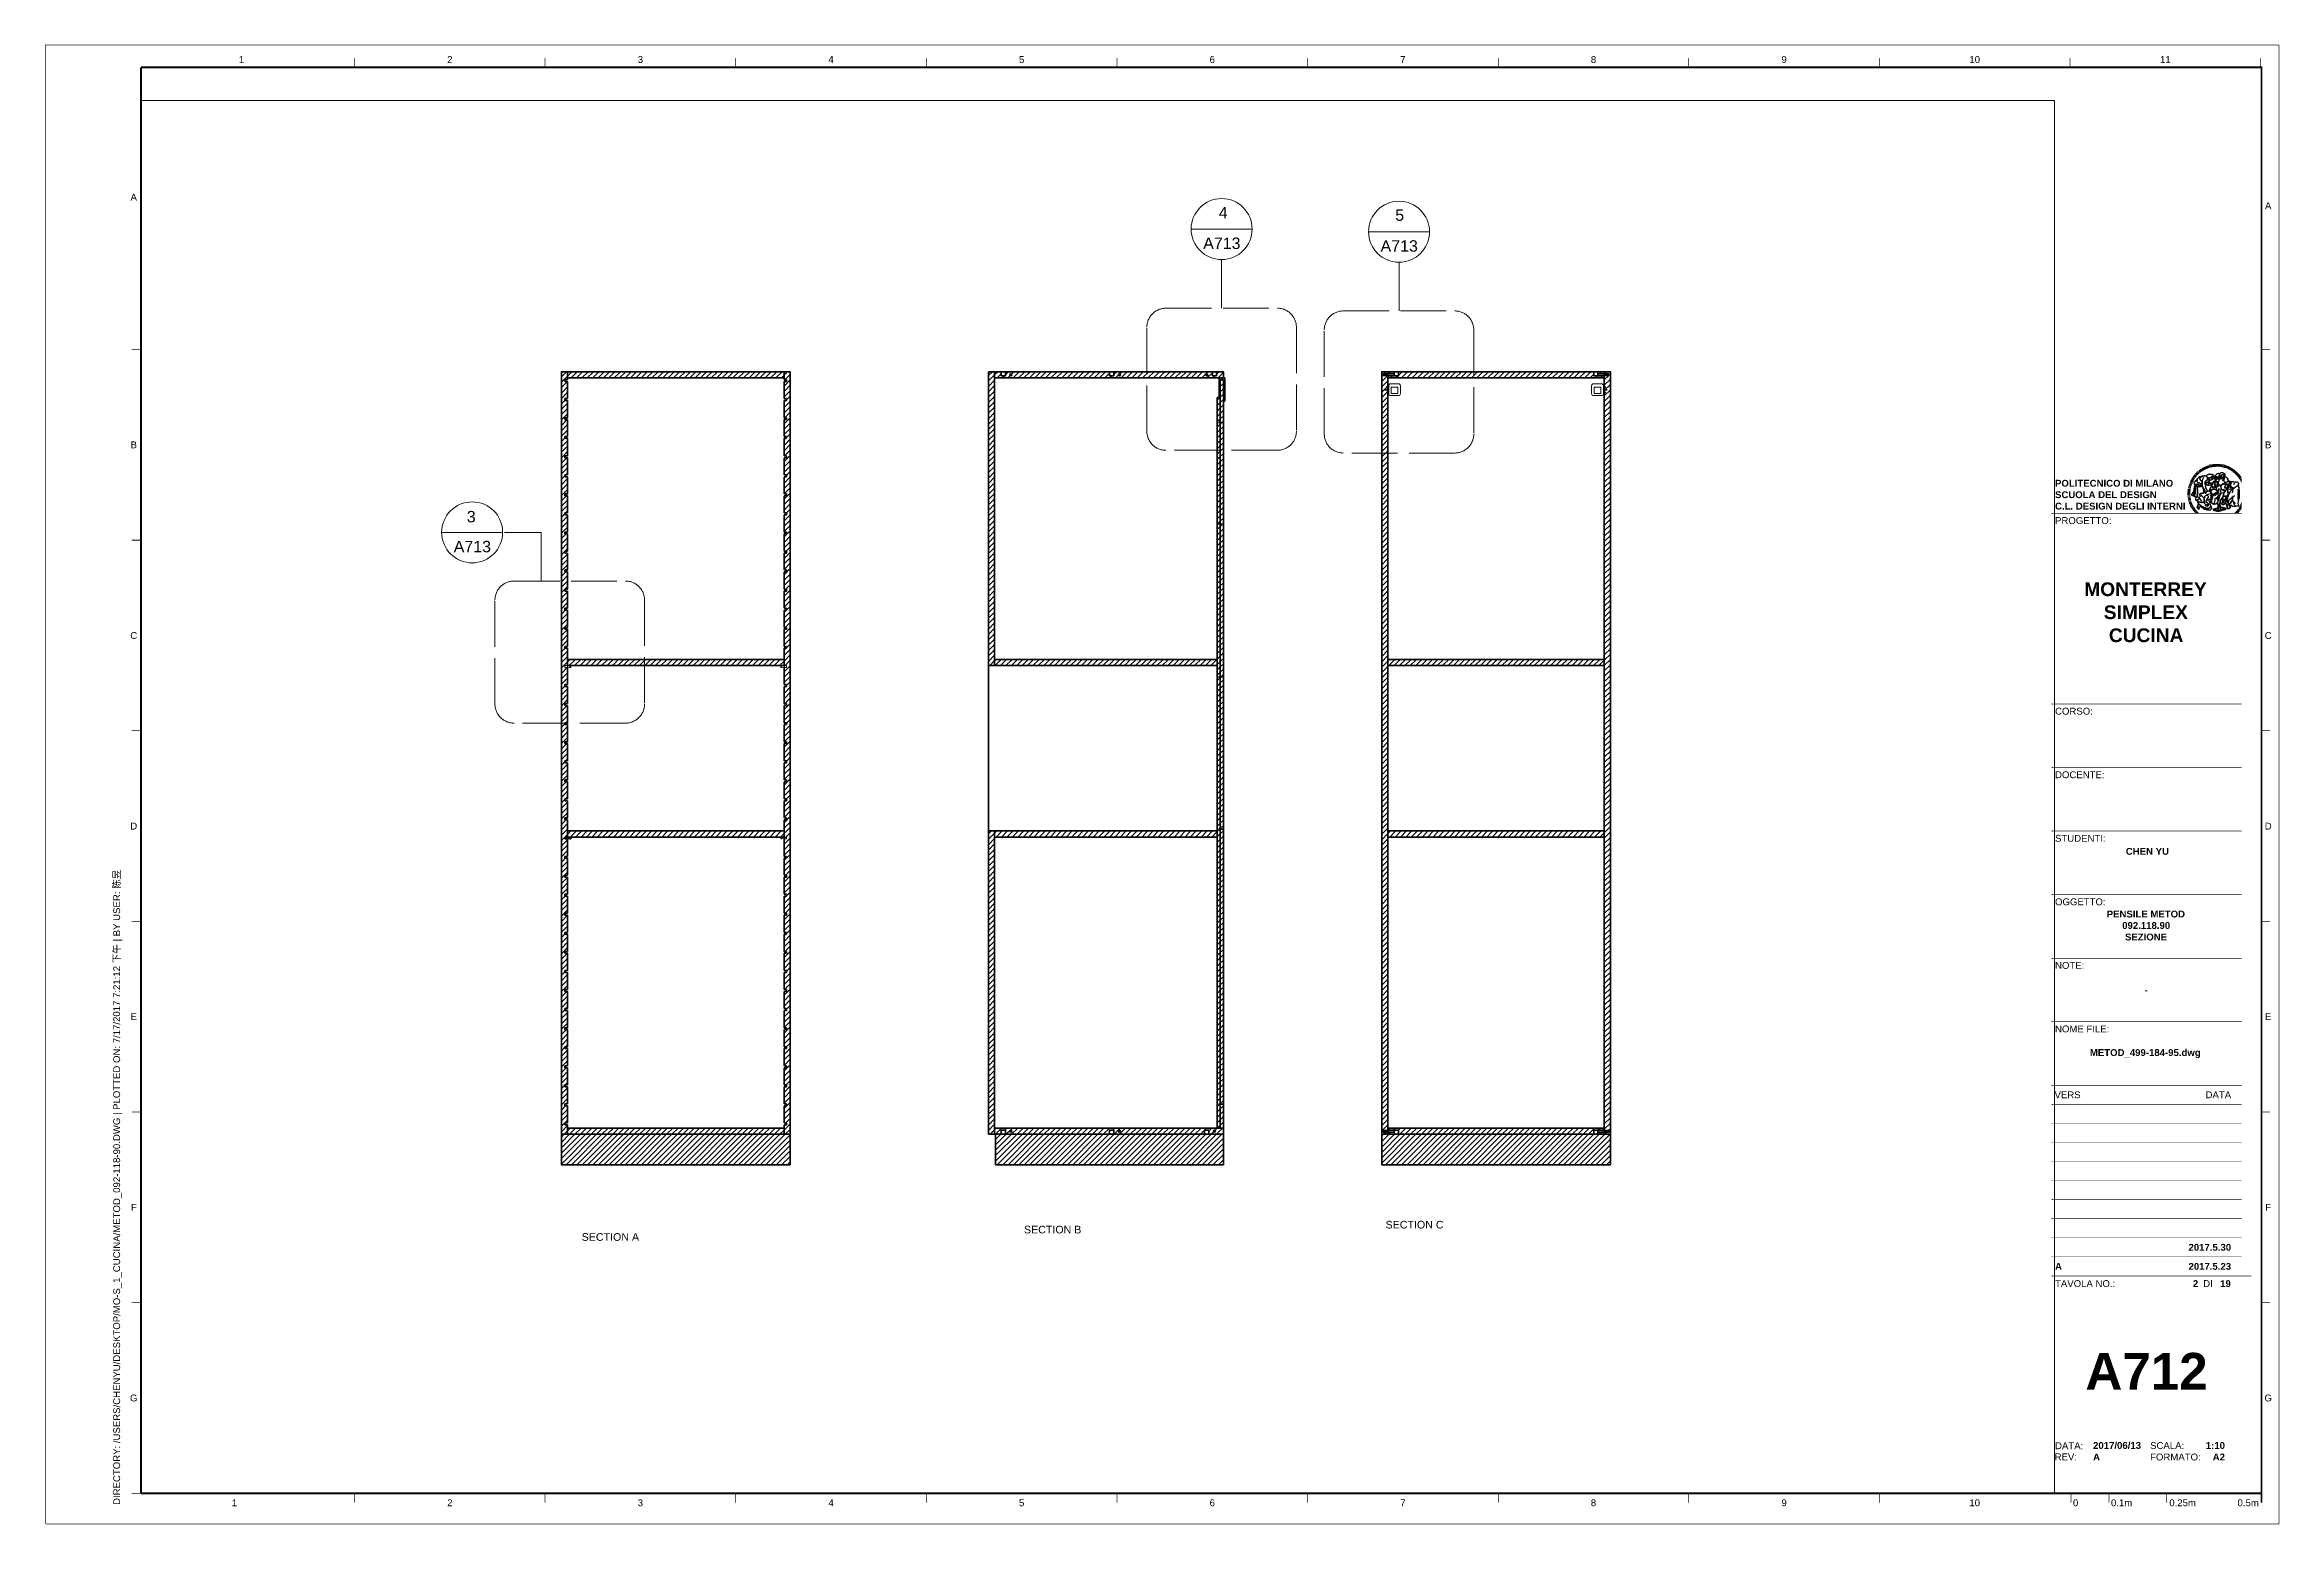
# Paper-space layout 'Layout2' of a CAD drawing. Header units: inches. Extents: x 0 to 586, y 0 to 388.
# The model-space entities are those that its viewports show. They can reach past a viewport. Long polylines and large blocks are cut down to what shows.
import ezdxf
from ezdxf.enums import TextEntityAlignment as Align

# ---------------------------------------------------------------- set-up
doc = ezdxf.new("R2010")
doc.units = ezdxf.units.IN
doc.header["$MEASUREMENT"] = 0
doc.set_wipeout_variables(frame=1)
doc.linetypes.add('ACAD_ISO02W100', pattern=[15, 12, -3])
doc.layers.get('DEFPOINTS').update_dxf_attribs({"color": 210, "lineweight": 18})
for name, color, linetype, lineweight in [('A-ELEV-MBE', 7, 'Continuous', 18), ('A-SECT-MCUT', 255, 'Continuous', 35), ('symbol', 7, 'Continuous', 18)]:
    doc.layers.add(name, color=color, linetype=linetype, lineweight=lineweight)
for name, color, linetype in [('G-ANNO-LOGO', 3, 'Continuous'), ('G-ANNO-TEXT', 3, 'Continuous'), ('G-ANNO-TTLB', 3, 'Continuous'), ('Layer1', 3, 'Continuous'), ('SEZIONE', 252, 'Continuous')]:
    doc.layers.add(name, color=color, linetype=linetype)
doc.layers.add('G-ANNO-NPLT', color=210, linetype='Continuous', plot=False)
doc.styles.add('ARIAL', font='Arial.ttf')
doc.styles.add('ARIAL-BOLD', font='Arial Bold.ttf')
doc.styles.get("Standard").update_dxf_attribs({"font": 'Arial.ttf'})

psp = doc.layouts.new('Layout2')

# ---------------------------------------------------------------- texts
at = {"layer": 'G-ANNO-TEXT', "style": 'ARIAL'}
for s, p in [('1', (51.53, 384.23)), ('2', (106.18, 384.23)), ('3', (156.18, 384.23)), ('4', (206.18, 384.23)), ('5', (256.18, 384.23)), ('6', (306.18, 384.23)), ('7', (356.18, 384.23)), ('8', (406.18, 384.23)), ('9', (456.18, 384.23)), ('10', (506.18, 384.23)), ('11', (556.18, 384.23)), ('A', (23.27, 348.14)), ('A', (583.17, 345.87)), ('B', (23.27, 283.16)), ('C', (23.27, 233.16)), ('D', (23.27, 183.16)), ('E', (23.27, 133.16)), ('F', (23.27, 83.16)), ('G', (23.27, 33.16)), ('1', (49.68, 5.67)), ('2', (106.18, 5.67)), ('3', (156.18, 5.67)), ('4', (206.18, 5.67)), ('5', (256.18, 5.67)), ('6', (306.18, 5.67)), ('7', (356.18, 5.67)), ('8', (406.18, 5.67)), ('9', (456.18, 5.67)), ('10', (506.18, 5.67)), ('0', (532.65, 5.67)), ('0.1m', (544.72, 5.67)), ('0.25m', (560.72, 5.67)), ('0.5m', (577.92, 5.67))]:
    psp.add_text(s, height=1.8, dxfattribs=at).set_placement(p, align=Align.MIDDLE_CENTER)
at = {"layer": 'G-ANNO-TEXT', "insert": (17.89, 5.11), "char_height": 1.8, "attachment_point": 1, "rotation": 90, "style": 'ARIAL'}
psp.add_mtext_dynamic_manual_height_columns('DIRECTORY: /USERS/CHENYU/DESKTOP/MO-S_1_CUCINA/METOD_092-118-90.DWG | PLOTTED ON: 7/17/2017 7:21:12 下午 | BY USER: 陈昱', width=412.209, gutter_width=9, heights=[0], dxfattribs=at)
at = {"layer": 'symbol', "char_height": 3, "width": 10.013, "attachment_point": 1}
for s, insert in [('4', (307.88, 345.56)), ('5', (354.17, 344.93)), ('A713', (303.8, 337.53)), ('A713', (350.33, 336.83)), ('3', (110.63, 265.83)), ('A713', (107.2, 257.98))]:
    psp.add_mtext(s, dxfattribs=dict(at, insert=insert))

msp = doc.modelspace()

# ---------------------------------------------------------------- texts
at = {"layer": 'Layer1', "char_height": 2, "attachment_point": 1}
for s, insert in [('SECTION B', (824.17, 47.4)), ('SECTION C', (919.02, 48.69)), ('SECTION A', (708.15, 45.46))]:
    msp.add_mtext_dynamic_manual_height_columns(s, width=205.3923, gutter_width=1, heights=[0], dxfattribs=dict(at, insert=insert))

# ---------------------------------------------------------------- blocks, each defined once
blk = doc.blocks.new('logoPolimi')
for p, q in [((-1.49, 1.84), (-1.36, 1.68)), ((-1.41, 1.91), (-1.28, 1.74)), ((-1.32, 1.97), (-1.2, 1.8)), ((-1.22, 2.03), (-1.11, 1.85)), ((-1.13, 2.09), (-1.03, 1.9)), ((-1.03, 2.14), (-0.94, 1.95)), ((-0.93, 2.18), (-0.84, 1.99)), ((-0.83, 2.22), (-0.75, 2.03)), ((-0.72, 2.26), (-0.66, 2.06)), ((-0.61, 2.29), (-0.56, 2.09)), ((-0.51, 2.32), (-0.46, 2.11)), ((-0.4, 2.34), (-0.36, 2.13)), ((-0.29, 2.35), (-0.26, 2.14)), ((-0.18, 2.36), (-0.16, 2.15)), ((-0.07, 2.37), (-0.06, 2.16)), ((0.04, 2.37), (0.04, 2.16)), ((0.15, 2.36), (0.14, 2.16)), ((0.26, 2.36), (0.24, 2.15)), ((0.37, 2.34), (0.34, 2.13)), ((0.48, 2.32), (0.44, 2.12)), ((0.59, 2.3), (0.54, 2.09)), ((0.69, 2.27), (0.63, 2.07)), ((0.8, 2.23), (0.73, 2.03)), ((0.9, 2.19), (0.82, 2)), ((1, 2.15), (0.91, 1.96)), ((1.1, 2.1), (1, 1.91)), ((1.2, 2.04), (1.09, 1.86)), ((1.29, 1.99), (1.18, 1.81)), ((1.38, 1.92), (1.26, 1.75)), ((1.47, 1.86), (1.34, 1.69)), ((-2.37, 0.12), (-2.16, 0.11)), ((-2.37, 0.01), (-2.16, 0.01)), ((-2.36, 0.23), (-2.15, 0.21)), ((-2.35, 0.34), (-2.14, 0.31)), ((-2.33, 0.45), (-2.12, 0.41)), ((-2.3, 0.55), (-2.1, 0.51)), ((-2.28, 0.66), (-2.07, 0.6)), ((-2.24, 0.77), (-2.04, 0.7)), ((-2.2, 0.87), (-2.01, 0.79)), ((-2.16, 0.97), (-1.97, 0.89)), ((-2.11, 1.07), (-1.93, 0.98)), ((-2.06, 1.17), (-1.88, 1.07)), ((-2.01, 1.26), (-1.83, 1.15)), ((-1.94, 1.36), (-1.77, 1.24)), ((-1.88, 1.45), (-1.71, 1.32)), ((-1.84, 0.03), (-1.82, 0.35)), ((-1.81, 1.53), (-1.65, 1.4)), ((-1.74, 1.61), (-1.58, 1.47)), ((-1.73, 0.59), (-1.73, 0.59)), ((-1.73, 0.59), (-1.73, 0.59)), ((-1.66, 1.69), (-1.51, 1.54)), ((-1.65, 0.57), (-1.65, 0.57)), ((-1.59, 1.12), (-1.59, 1.12)), ((-1.58, 1.77), (-1.44, 1.61)), ((-1.51, 0.55), (-1.51, 0.55)), ((-1.51, 0.55), (-1.51, 0.55)), ((-1.31, 0.79), (-1.21, 0.75)), ((-1.21, 0.75), (-1.31, 0.79)), ((-1.21, 0.75), (-1.31, 0.79)), ((-1.21, 0.75), (-1.21, 0.75)), ((-1.21, 0.75), (-1.21, 0.75)), ((-1.19, 0.76), (-1.19, 0.76)), ((-1.19, 0.76), (-1.19, 0.76)), ((-1.17, 0.99), (-1.18, 0.99)), ((-1.18, 0.99), (-1.17, 0.99)), ((-1.16, 0.57), (-1.16, 0.57)), ((-1.16, 0.57), (-1.16, 0.57)), ((-1.1, 0.01), (-0.99, 0.06)), ((-0.99, 0.06), (-1.1, 0.01)), ((-0.99, 0.06), (-1.1, 0.01)), ((-0.99, 0.06), (-0.99, 0.06)), ((-0.99, 0.06), (-0.99, 0.06)), ((-0.97, 0.79), (-0.98, 0.79)), ((-0.89, 0.84), (-0.97, 0.79)), ((-0.97, 0.79), (-0.89, 0.84)), ((-0.96, 1.41), (-0.96, 1.41)), ((-0.96, 1.41), (-0.96, 1.41)), ((-0.89, 0.84), (-0.82, 0.87)), ((-0.82, 0.87), (-0.89, 0.84)), ((-0.89, 0.84), (-0.82, 0.87)), ((-0.88, 0.83), (-0.89, 0.84)), ((-0.85, 1.39), (-0.85, 1.39)), ((-0.85, 1.39), (-0.85, 1.39)), ((-0.84, 0.14), (-0.84, 0.14)), ((-0.77, 1.08), (-0.78, 1.08)), ((-0.78, 1.08), (-0.77, 1.08)), ((-0.61, 1.12), (-0.77, 1.08)), ((-0.77, 1.08), (-0.61, 1.12)), ((-0.77, 1.08), (-0.61, 1.12)), ((-0.75, 1.3), (-0.76, 1.29)), ((-0.76, 1.29), (-0.75, 1.3)), ((-0.65, 0.99), (-0.7, 0.96)), ((-0.69, 0.18), (-0.68, 0.18)), ((-0.66, 0.93), (-0.66, 0.93)), ((-0.66, 0.93), (-0.64, 0.93)), ((-0.66, 0.93), (-0.66, 0.93)), ((-0.66, 0.93), (-0.66, 0.93)), ((-0.63, 1.01), (-0.63, 1.01)), ((-0.63, 1.01), (-0.62, 1.01)), ((-0.63, 0.66), (-0.63, 0.66)), ((-0.6, 1.12), (-0.61, 1.12)), ((-0.61, 1.12), (-0.6, 1.12)), ((-0.61, 1.12), (-0.6, 1.12)), ((-0.61, 0.86), (-0.57, 0.85)), ((-0.57, 0.85), (-0.61, 0.86)), ((-0.61, 0.86), (-0.57, 0.85)), ((-0.53, 1.08), (-0.6, 1.12)), ((-0.6, 1.12), (-0.6, 1.11)), ((-0.6, 1.12), (-0.53, 1.08)), ((-0.57, 0.8), (-0.59, 0.8)), ((-0.57, 0.85), (-0.53, 0.84)), ((-0.57, 0.85), (-0.57, 0.85)), ((-0.57, 0.85), (-0.57, 0.85)), ((-0.57, 0.85), (-0.53, 0.84)), ((-0.56, 0.29), (-0.49, 0.48)), ((-0.56, 0.14), (-0.56, 0.29)), ((-0.5, 0.11), (-0.56, 0.14)), ((-0.53, 0.84), (-0.51, 0.84)), ((-0.53, 0.84), (-0.51, 0.84)), ((-0.53, 0.84), (-0.53, 0.84)), ((-0.51, 0.11), (-0.51, 0.11)), ((-0.51, 0.11), (-0.51, 0.11)), ((-0.34, 0.33), (-0.5, 0.11)), ((-0.49, 0.48), (-0.41, 0.55)), ((-0.42, 0.8), (-0.47, 0.79)), ((-0.42, 0.8), (-0.47, 0.79)), ((-0.47, 0.79), (-0.45, 0.76)), ((-0.47, 0.79), (-0.45, 0.76)), ((-0.45, 1.14), (-0.42, 1.11)), ((-0.42, 1.26), (-0.36, 1.22)), ((-0.41, 0.55), (-0.34, 0.49)), ((-0.4, 1.37), (-0.38, 1.38)), ((-0.39, 1.37), (-0.4, 1.37)), ((-0.35, 1.33), (-0.4, 1.37)), ((-0.39, 1.24), (-0.4, 1.23)), ((-0.38, 1.14), (-0.38, 1.14)), ((-0.34, 0.49), (-0.09, 0.48)), ((-0.16, 0.32), (-0.34, 0.33)), ((-0.14, 0.32), (-0.31, 0.34)), ((-0.28, 1.3), (-0.29, 1.3)), ((-0.28, 1.3), (-0.28, 1.3)), ((-0.16, 1.24), (-0.16, 1.25)), ((-0.16, 1.25), (-0.16, 1.25)), ((-0.16, 0.49), (-0.14, 0.64)), ((-0.06, 0.27), (-0.16, 0.32)), ((-0.1, 0.88), (-0.09, 0.87)), ((-0.08, 1.37), (-0.08, 1.38)), ((-0.08, 1.23), (-0.05, 1.21)), ((-0.05, 1.21), (-0.08, 1.23)), ((-0.08, 1.23), (-0.05, 1.21)), ((-0.03, 0.26), (-0.06, 0.27)), ((-0.05, 1.21), (-0.04, 1.21)), ((-0.04, 1.21), (-0.05, 1.21)), ((-0.04, 1.21), (-0.04, 1.21)), ((-0.04, 1.21), (-0.04, 1.21)), ((-0.04, 0.48), (-0.03, 0.26)), ((0.03, 1.15), (0.03, 1.15)), ((0.03, 0.66), (0.03, 0.67)), ((0.07, 0.58), (0.07, 0.57)), ((0.1, 1.18), (0.1, 1.18)), ((0.1, 0.84), (0.1, 0.84)), ((0.13, 1.32), (0.17, 1.19)), ((0.14, 0.71), (0.34, 0.65)), ((0.31, 0.56), (0.17, 0.63)), ((0.27, 1.61), (0.27, 1.61)), ((0.27, 1.61), (0.27, 1.61)), ((0.27, 1.61), (0.27, 1.61)), ((0.29, 1.29), (0.29, 1.29)), ((0.29, 1.29), (0.29, 1.29)), ((0.29, 1.29), (0.29, 1.29)), ((0.29, 1.29), (0.29, 1.29)), ((0.33, 0.49), (0.34, 0.49)), ((0.33, 0.03), (0.35, 0.03)), ((0.33, 0.03), (0.35, 0.03)), ((0.34, 0.65), (0.34, 0.64)), ((0.35, 0.03), (0.57, 0.06)), ((0.35, 0.03), (0.57, 0.06)), ((0.35, 0.03), (0.35, 0.03)), ((0.35, 0.03), (0.35, 0.03)), ((0.38, 1.36), (0.37, 1.35)), ((0.38, 0.34), (0.37, 0.34)), ((0.38, 0.34), (0.38, 0.34)), ((0.43, 0.67), (0.39, 0.64)), ((0.49, 1.05), (0.51, 1.13)), ((0.51, 1.13), (0.49, 1.05)), ((0.49, 1.05), (0.51, 1.13)), ((0.51, 1.31), (0.5, 1.29)), ((0.51, 1.13), (0.52, 1.23)), ((0.52, 1.23), (0.51, 1.23)), ((0.51, 1.23), (0.52, 1.23)), ((0.52, 1.23), (0.51, 1.13)), ((0.51, 1.13), (0.52, 1.23)), ((0.52, 1.24), (0.6, 1.37)), ((0.52, 1.23), (0.6, 1.36)), ((0.6, 1.36), (0.52, 1.23)), ((0.52, 1.23), (0.52, 1.23)), ((0.52, 1.23), (0.52, 1.24)), ((0.52, 1.23), (0.52, 1.23)), ((0.55, 1.07), (0.53, 1.06)), ((0.53, 1.04), (0.53, 1.06)), ((0.53, 1.05), (0.53, 1.04)), ((0.54, 0.3), (0.63, 0.32)), ((0.54, -0.08), (0.61, 0.06)), ((0.61, 0.06), (0.54, -0.08)), ((0.54, -0.08), (0.61, 0.06)), ((0.56, 0.19), (0.59, 0.21)), ((0.57, 1.07), (0.57, 1.07)), ((0.57, 1.07), (0.57, 1.07)), ((0.57, 1.07), (0.57, 1.07)), ((0.57, 1.07), (0.57, 1.07)), ((0.57, 1.07), (0.57, 1.07)), ((0.57, 1.07), (0.57, 1.07)), ((0.57, 1.07), (0.57, 1.07)), ((0.58, 0.3), (0.59, 0.29)), ((0.59, 0.78), (0.59, 0.79)), ((0.59, 0.79), (0.59, 0.79)), ((0.59, 0.79), (0.59, 0.79)), ((0.59, 0.79), (0.59, 0.78)), ((0.61, 0.06), (0.6, 0.07)), ((0.6, 0.07), (0.61, 0.06)), ((0.61, 0.06), (0.61, 0.07)), ((0.62, 0.21), (0.65, 0.22)), ((0.64, 1.37), (0.65, 1.37)), ((0.69, 0.86), (0.68, 0.86)), ((0.68, 0.86), (0.69, 0.86)), ((0.68, 0.76), (0.68, 0.76)), ((0.76, 0.26), (0.76, 0.26)), ((0.82, 0.35), (0.84, 0.36)), ((0.82, 0.35), (0.82, 0.35)), ((0.84, 0.36), (0.84, 0.37)), ((0.85, 0.34), (1.05, 0.35)), ((0.93, 1.05), (0.93, 1.05)), ((0.93, 1.05), (0.93, 1.05)), ((0.93, 1.05), (0.93, 1.04)), ((0.93, 1.05), (0.93, 1.05)), ((0.97, 0.66), (0.96, 0.66)), ((1.01, 0.97), (0.98, 0.96)), ((1.17, 0.96), (1.17, 0.95)), ((1.17, 0.95), (1.17, 0.95)), ((1.34, 0.37), (1.26, 0.04)), ((1.27, 0.37), (1.27, 0.38)), ((1.28, 0.95), (1.28, 0.95)), ((1.37, 0.73), (1.46, 0.81)), ((1.41, 0.4), (1.41, 0.41)), ((1.56, 1.79), (1.42, 1.63)), ((1.64, 1.71), (1.49, 1.56)), ((1.49, 0.9), (1.57, 0.92)), ((1.72, 1.63), (1.56, 1.49)), ((1.67, 0.6), (1.57, 0.53)), ((1.79, 1.55), (1.63, 1.41)), ((1.86, 1.47), (1.7, 1.34)), ((1.93, 1.38), (1.76, 1.26)), ((1.99, 1.29), (1.81, 1.17)), ((2.05, 1.19), (1.87, 1.09)), ((2.1, 1.1), (1.92, 1)), ((2.15, 1), (1.96, 0.91)), ((2.19, 0.9), (2, 0.82)), ((2.23, 0.79), (2.04, 0.72)), ((2.27, 0.69), (2.07, 0.63)), ((2.3, 0.58), (2.09, 0.53)), ((2.32, 0.47), (2.12, 0.43)), ((2.34, 0.37), (2.13, 0.33)), ((2.36, 0.26), (2.15, 0.23)), ((2.37, 0.15), (2.16, 0.13)), ((2.37, 0.04), (2.16, 0.03)), ((-2.37, -0.1), (-2.16, -0.09)), ((-2.36, -0.21), (-2.15, -0.19)), ((-2.35, -0.32), (-2.14, -0.29)), ((-2.33, -0.43), (-2.12, -0.39)), ((-2.31, -0.54), (-2.1, -0.49)), ((-2.28, -0.65), (-2.08, -0.59)), ((-2.25, -0.75), (-2.05, -0.69)), ((-2.21, -0.86), (-2.02, -0.78)), ((-2.17, -0.96), (-1.98, -0.87)), ((-2.12, -1.06), (-1.93, -0.96)), ((-2.07, -1.16), (-1.89, -1.05)), ((-2.04, -0.15), (-1.97, -0.2)), ((-2.01, -1.25), (-1.84, -1.14)), ((-1.95, -1.34), (-1.78, -1.22)), ((-1.89, -1.43), (-1.72, -1.31)), ((-1.82, -1.52), (-1.66, -1.38)), ((-1.75, -1.6), (-1.59, -1.46)), ((-1.67, -1.68), (-1.52, -1.53)), ((-1.58, -0.12), (-1.6, -0.18)), ((-1.6, -0.18), (-1.58, -0.28)), ((-1.57, -0.54), (-1.59, -0.54)), ((-1.59, -0.54), (-1.59, -0.54)), ((-1.59, -1.76), (-1.45, -1.6)), ((-1.56, -0.32), (-1.56, -0.31)), ((-1.56, -0.31), (-1.56, -0.31)), ((-1.53, -0.65), (-1.53, -0.65)), ((-1.53, -0.65), (-1.53, -0.65)), ((-1.51, -1.83), (-1.37, -1.67)), ((-1.48, -0.86), (-1.48, -0.85)), ((-1.42, -0.37), (-1.42, -0.37)), ((-1.42, -1.9), (-1.29, -1.73)), ((-1.38, -0.46), (-1.38, -0.46)), ((-1.33, -1.96), (-1.21, -1.79)), ((-1.31, -0.24), (-1.31, -0.23)), ((-1.31, -0.23), (-1.31, -0.24)), ((-1.23, -0.19), (-1.23, -0.19)), ((-1.23, -0.19), (-1.23, -0.19)), ((-1.23, -0.19), (-1.23, -0.19)), ((-1.23, -0.19), (-1.23, -0.19)), ((-1.01, -0.39), (-1.02, -0.39)), ((-1.02, -0.39), (-1.01, -0.39)), ((-1.02, -0.7), (-1.02, -0.7)), ((-1.02, -0.7), (-1.02, -0.7)), ((-1.02, -0.7), (-1.02, -0.7)), ((-0.79, -0.51), (-0.83, -0.58)), ((-0.83, -0.58), (-0.79, -0.51)), ((-0.83, -0.58), (-0.79, -0.51)), ((-0.78, -1.05), (-0.83, -0.94)), ((-0.83, -0.94), (-0.78, -1.05)), ((-0.83, -0.94), (-0.83, -0.94)), ((-0.83, -0.94), (-0.78, -1.05)), ((-0.82, -1.23), (-0.82, -1.23)), ((-0.82, -1.23), (-0.77, -1.23)), ((-0.77, -1.23), (-0.82, -1.23)), ((-0.82, -1.23), (-0.82, -1.23)), ((-0.77, -1.23), (-0.82, -1.23)), ((-0.75, -0.96), (-0.8, -0.89)), ((-0.8, -0.89), (-0.79, -0.92)), ((-0.79, -0.92), (-0.8, -0.89)), ((-0.8, -0.89), (-0.75, -0.96)), ((-0.79, -0.92), (-0.8, -0.89)), ((-0.8, -0.89), (-0.8, -0.89)), ((-0.8, -0.89), (-0.75, -0.96)), ((-0.79, -0.92), (-0.78, -0.95)), ((-0.78, -0.95), (-0.79, -0.92)), ((-0.78, -0.95), (-0.79, -0.92)), ((-0.77, -0.49), (-0.78, -0.48)), ((-0.78, -0.48), (-0.77, -0.49)), ((-0.78, -0.95), (-0.76, -1)), ((-0.76, -1), (-0.78, -0.95)), ((-0.76, -1), (-0.78, -0.95)), ((-0.71, -0.89), (-0.75, -0.87)), ((-0.75, -0.87), (-0.71, -0.89)), ((-0.75, -0.87), (-0.71, -0.89)), ((-0.72, -1.01), (-0.75, -0.96)), ((-0.75, -0.96), (-0.72, -1.01)), ((-0.75, -0.96), (-0.72, -1.01)), ((-0.64, -0.93), (-0.71, -0.89)), ((-0.71, -0.89), (-0.64, -0.93)), ((-0.71, -0.89), (-0.64, -0.93)), ((-0.66, -0.53), (-0.66, -0.53)), ((-0.66, -0.53), (-0.66, -0.53)), ((-0.66, -0.53), (-0.66, -0.53)), ((-0.39, -0.81), (-0.51, -0.69)), ((-0.51, -1.04), (-0.5, -1.04)), ((-0.48, -0.42), (-0.48, -0.42)), ((-0.48, -0.42), (-0.48, -0.42)), ((-0.48, -0.42), (-0.48, -0.42)), ((-0.41, -0.51), (-0.41, -0.51)), ((-0.38, -0.05), (-0.39, -0.12)), ((-0.39, -0.12), (-0.37, -0.1)), ((-0.35, -0.14), (-0.37, -0.08)), ((-0.37, -0.09), (-0.37, -0.09)), ((-0.33, -0.12), (-0.35, -0.14)), ((-0.32, -0.14), (-0.35, -0.14)), ((-0.35, -0.18), (-0.34, -0.22)), ((-0.34, -0.08), (-0.29, -0.16)), ((-0.34, -0.22), (-0.34, -0.22)), ((-0.27, -0.17), (-0.32, -0.14)), ((-0.25, -0.91), (-0.26, -0.9)), ((-0.26, -1.29), (0.1, -1.2)), ((0.1, -1.2), (-0.26, -1.29)), ((0.08, -1.4), (-0.26, -1.29)), ((-0.26, -1.29), (0.08, -1.4)), ((-0.26, -1.38), (-0.26, -1.29)), ((-0.26, -1.29), (-0.26, -1.29)), ((-0.26, -1.29), (-0.26, -1.38)), ((-0.26, -1.29), (0.08, -1.4)), ((-0.26, -1.29), (-0.26, -1.29)), ((0.08, -1.49), (-0.26, -1.38)), ((-0.26, -1.38), (0.09, -1.49)), ((-0.14, -0.15), (-0.16, -0.13)), ((-0.11, -0.04), (-0.12, -0.05)), ((-0.04, -0.41), (-0.01, -0.44)), ((-0.01, -0.44), (-0.04, -0.41)), ((-0.04, -0.41), (-0.01, -0.44)), ((0.07, -0.84), (0.07, -0.84)), ((0.07, -0.84), (0.07, -0.84)), ((0.1, -1.2), (0.08, -1.32)), ((0.08, -1.32), (0.13, -1.2)), ((0.08, -1.4), (0.72, -1.22)), ((0.72, -1.22), (0.08, -1.4)), ((0.08, -1.4), (0.72, -1.22)), ((0.72, -1.31), (0.08, -1.49)), ((0.08, -1.44), (0.08, -1.4)), ((0.08, -1.4), (0.08, -1.44)), ((0.08, -1.4), (0.08, -1.49)), ((0.08, -1.49), (0.08, -1.44)), ((0.08, -1.44), (0.08, -1.44)), ((0.08, -1.44), (0.08, -1.45)), ((0.08, -1.45), (0.08, -1.46)), ((0.08, -1.46), (0.08, -1.49)), ((0.1, -1.01), (0.09, -0.86)), ((0.1, -1.01), (0.09, -0.86)), ((0.09, -1.49), (0.72, -1.31)), ((0.1, -1.2), (0.12, -1.04)), ((0.12, -1.04), (0.1, -1.2)), ((0.13, -1.2), (0.1, -1.2)), ((0.1, -1.2), (0.13, -1.2)), ((0.13, -1.2), (0.1, -1.2)), ((0.1, -1.2), (0.1, -1.2)), ((0.11, -0.44), (0.11, -0.44)), ((0.11, -0.44), (0.11, -0.44)), ((0.12, -0.21), (0.12, -0.21)), ((0.12, -0.21), (0.12, -0.21)), ((0.12, -0.21), (0.12, -0.21)), ((0.12, -0.21), (0.12, -0.21)), ((0.12, -0.21), (0.12, -0.21)), ((0.12, -0.21), (0.12, -0.21)), ((0.12, -0.21), (0.12, -0.21)), ((0.12, -0.21), (0.12, -0.21)), ((0.12, -0.21), (0.12, -0.21)), ((0.12, -0.21), (0.12, -0.21)), ((0.12, -0.21), (0.12, -0.21)), ((0.12, -0.21), (0.12, -0.21)), ((0.12, -0.21), (0.12, -0.21)), ((0.12, -0.56), (0.14, -0.53)), ((0.14, -0.53), (0.12, -0.56)), ((0.12, -0.56), (0.14, -0.53)), ((0.12, -1.04), (0.12, -1.04)), ((0.12, -1.04), (0.12, -1.04)), ((0.12, -1.04), (0.12, -1.04)), ((0.21, -0.99), (0.13, -1.2)), ((0.13, -1.2), (0.21, -0.99)), ((0.36, -1.14), (0.13, -1.2)), ((0.13, -1.2), (0.26, -1.17)), ((0.14, -0.53), (0.16, -0.49)), ((0.16, -0.49), (0.14, -0.53)), ((0.14, -0.53), (0.16, -0.49)), ((0.16, -0.49), (0.16, -0.49)), ((0.16, -0.49), (0.16, -0.49)), ((0.28, -1.19), (0.21, -0.99)), ((0.21, -0.99), (0.31, -1.27)), ((0.24, -0.17), (0.24, -0.16)), ((0.24, -0.16), (0.24, -0.17)), ((0.25, -0.84), (0.25, -0.88)), ((0.25, -0.88), (0.25, -0.84)), ((0.25, -0.88), (0.25, -0.84)), ((0.25, -0.88), (0.29, -1.17)), ((0.26, -0.88), (0.25, -0.88)), ((0.31, -1.27), (0.25, -0.88)), ((0.26, -1.17), (0.28, -1.16)), ((0.28, -1.16), (0.36, -1.14)), ((0.29, -1.17), (0.28, -1.19)), ((0.36, -1.14), (0.72, -1.22)), ((0.72, -1.22), (0.36, -1.14)), ((0.49, -0.31), (0.49, -0.31)), ((0.49, -0.31), (0.49, -0.31)), ((0.5, -0.27), (0.5, -0.27)), ((0.51, -0.27), (0.51, -0.27)), ((0.72, -0.81), (0.75, -0.89)), ((0.72, -1.22), (0.72, -1.31)), ((0.72, -1.31), (0.72, -1.22)), ((0.74, -0.23), (0.74, -0.23)), ((0.74, -0.23), (0.75, -0.24)), ((0.75, -0.23), (0.75, -0.23)), ((0.86, -0.25), (0.82, -0.34)), ((0.87, -0.22), (0.86, -0.23)), ((0.87, -0.22), (0.86, -0.25)), ((0.96, -0.58), (0.96, -0.57)), ((1.05, -1.05), (1.04, -1.05)), ((1.37, -1.93), (1.25, -1.76)), ((1.31, -0.27), (1.3, -0.26)), ((1.3, -0.26), (1.3, -0.26)), ((1.3, -0.26), (1.3, -0.26)), ((1.3, -0.26), (1.31, -0.27)), ((1.3, -0.26), (1.3, -0.26)), ((1.46, -1.87), (1.33, -1.7)), ((1.54, -1.8), (1.41, -1.64)), ((1.63, -1.72), (1.48, -1.57)), ((1.71, -1.65), (1.55, -1.5)), ((1.78, -1.57), (1.62, -1.43)), ((1.85, -1.48), (1.69, -1.35)), ((1.92, -1.39), (1.75, -1.27)), ((1.98, -1.3), (1.81, -1.19)), ((2.04, -1.21), (1.86, -1.1)), ((2.09, -1.11), (1.91, -1.01)), ((2.14, -1.01), (1.95, -0.92)), ((2.19, -0.91), (1.99, -0.83)), ((2.23, -0.81), (2.03, -0.74)), ((2.26, -0.7), (2.06, -0.64)), ((2.29, -0.6), (2.09, -0.55)), ((2.32, -0.49), (2.11, -0.45)), ((2.34, -0.38), (2.13, -0.35)), ((2.35, -0.27), (2.15, -0.25)), ((2.37, -0.08), (2.16, -0.07)), ((2.36, -0.16), (2.16, -0.15)), ((-1.24, -2.02), (-1.13, -1.84)), ((-1.14, -2.08), (-1.04, -1.89)), ((-1.04, -2.13), (-0.95, -1.94)), ((-0.94, -2.18), (-0.86, -1.98)), ((-0.84, -2.22), (-0.77, -2.02)), ((-0.74, -2.25), (-0.67, -2.05)), ((-0.63, -2.29), (-0.57, -2.08)), ((-0.52, -2.31), (-0.48, -2.11)), ((-0.42, -2.33), (-0.38, -2.13)), ((-0.31, -2.35), (-0.28, -2.14)), ((-0.2, -2.36), (-0.18, -2.15)), ((-0.09, -2.37), (-0.08, -2.16)), ((0.03, -2.37), (0.02, -2.16)), ((0.14, -2.37), (0.12, -2.16)), ((0.25, -2.36), (0.22, -2.15)), ((0.35, -2.34), (0.32, -2.14)), ((0.46, -2.32), (0.42, -2.12)), ((0.57, -2.3), (0.52, -2.1)), ((0.68, -2.27), (0.62, -2.07)), ((0.78, -2.24), (0.71, -2.04)), ((0.89, -2.2), (0.81, -2)), ((0.99, -2.15), (0.9, -1.96)), ((1.09, -2.11), (0.99, -1.92)), ((1.19, -2.05), (1.08, -1.87)), ((1.28, -2), (1.17, -1.82))]:
    blk.add_line(p, q)
for points in [[(-1.9, 0.12), (-1.94, 0.02), (-2.05, -0.09), (-2.05, -0.09)], [(-1.86, 0.38), (-1.86, 0.38), (-1.87, 0.19), (-1.9, 0.12)], [(-1.76, 0.6), (-1.76, 0.6), (-1.84, 0.57), (-1.86, 0.38)], [(-1.86, -0.04), (-1.84, 0.02), (-1.84, 0.03), (-1.84, 0.03)], [(-1.82, 0.78), (-1.83, 0.8), (-1.85, 0.86), (-1.83, 0.88)], [(-1.82, 0.78), (-1.83, 0.8), (-1.85, 0.86), (-1.83, 0.88)], [(-1.83, 0.88), (-1.81, 0.9), (-1.76, 0.96), (-1.76, 0.96)], [(-1.83, 0.88), (-1.81, 0.9), (-1.76, 0.96), (-1.76, 0.96)], [(-1.76, 0.6), (-1.83, 0.7), (-1.78, 0.74), (-1.78, 0.74)], [(-1.78, 0.74), (-1.79, 0.74), (-1.83, 0.7), (-1.76, 0.6)], [(-1.78, 0.74), (-1.8, 0.76), (-1.81, 0.78), (-1.82, 0.78)], [(-1.78, 0.74), (-1.8, 0.76), (-1.81, 0.78), (-1.82, 0.78)], [(-1.82, 0.35), (-1.81, 0.5), (-1.73, 0.59), (-1.73, 0.59)], [(-1.82, -0.19), (-1.73, -0.07), (-1.75, 0.14), (-1.75, 0.3)], [(-1.75, 0.33), (-1.75, 0.17), (-1.73, -0.05), (-1.8, -0.17)], [(-1.78, 0.74), (-1.75, 0.72), (-1.72, 0.69), (-1.68, 0.7)], [(-1.68, 0.7), (-1.72, 0.69), (-1.75, 0.72), (-1.78, 0.74)], [(-1.68, 0.7), (-1.72, 0.69), (-1.75, 0.72), (-1.78, 0.74)], [(-1.78, 0.74), (-1.78, 0.74), (-1.78, 0.74), (-1.78, 0.74)], [(-1.76, 0.96), (-1.68, 1.1), (-1.59, 1.12), (-1.59, 1.12)], [(-1.76, 0.96), (-1.68, 1.1), (-1.6, 1.12), (-1.6, 1.12)], [(-1.73, 0.59), (-1.74, 0.59), (-1.75, 0.6), (-1.76, 0.6)], [(-1.73, 0.59), (-1.74, 0.59), (-1.75, 0.6), (-1.76, 0.6)], [(-1.75, 0.3), (-1.76, 0.47), (-1.65, 0.57), (-1.65, 0.57)], [(-1.65, 0.57), (-1.65, 0.57), (-1.76, 0.5), (-1.75, 0.33)], [(-1.65, 0.57), (-1.68, 0.58), (-1.7, 0.58), (-1.73, 0.59)], [(-1.65, 0.57), (-1.68, 0.58), (-1.7, 0.58), (-1.73, 0.59)], [(-1.5, 0.71), (-1.53, 0.74), (-1.61, 0.71), (-1.68, 0.7)], [(-1.68, 0.7), (-1.61, 0.71), (-1.53, 0.73), (-1.5, 0.71)], [(-1.5, 0.71), (-1.53, 0.73), (-1.61, 0.71), (-1.68, 0.7)], [(-1.51, 0.55), (-1.56, 0.56), (-1.61, 0.56), (-1.65, 0.57)], [(-1.65, 0.57), (-1.61, 0.56), (-1.56, 0.56), (-1.51, 0.55)], [(-1.51, 0.55), (-1.56, 0.56), (-1.61, 0.56), (-1.65, 0.57)], [(-1.59, 1.12), (-1.6, 1.06), (-1.61, 0.99), (-1.61, 0.97)], [(-1.61, 0.97), (-1.61, 0.99), (-1.6, 1.06), (-1.59, 1.12)], [(-1.61, 0.97), (-1.61, 0.99), (-1.6, 1.06), (-1.59, 1.12)], [(-1.61, 0.97), (-1.61, 0.95), (-1.56, 0.88), (-1.54, 0.87)], [(-1.54, 0.87), (-1.56, 0.88), (-1.61, 0.95), (-1.61, 0.97)], [(-1.54, 0.87), (-1.56, 0.88), (-1.61, 0.96), (-1.61, 0.97)], [(-1.59, 1.12), (-1.59, 1.13), (-1.59, 1.15), (-1.58, 1.16)], [(-1.59, 1.12), (-1.59, 1.13), (-1.59, 1.15), (-1.58, 1.16)], [(-1.58, 1.16), (-1.57, 1.21), (-1.52, 1.23), (-1.49, 1.25)], [(-1.58, 1.16), (-1.57, 1.21), (-1.52, 1.23), (-1.49, 1.25)], [(-1.58, 0.36), (-1.58, 0.48), (-1.51, 0.55), (-1.51, 0.55)], [(-1.51, 0.55), (-1.51, 0.55), (-1.58, 0.48), (-1.58, 0.36)], [(-1.51, 0.55), (-1.51, 0.55), (-1.58, 0.48), (-1.58, 0.36)], [(-1.55, 0.04), (-1.55, 0.08), (-1.58, 0.25), (-1.58, 0.36)], [(-1.58, 0.36), (-1.58, 0.25), (-1.55, 0.08), (-1.55, 0.04)], [(-1.58, 0.36), (-1.58, 0.25), (-1.55, 0.08), (-1.55, 0.04)], [(-1.58, -0.12), (-1.57, -0.06), (-1.55, 0.02), (-1.55, 0.04)], [(-1.55, 0.04), (-1.55, 0.02), (-1.57, -0.06), (-1.58, -0.12)], [(-1.55, 0.04), (-1.55, 0.02), (-1.56, -0.04), (-1.57, -0.1)], [(-1.54, 0.87), (-1.52, 0.85), (-1.47, 0.83), (-1.44, 0.83)], [(-1.44, 0.83), (-1.47, 0.83), (-1.52, 0.85), (-1.54, 0.87)], [(-1.45, 0.83), (-1.47, 0.83), (-1.52, 0.85), (-1.54, 0.87)], [(-1.51, 0.55), (-1.33, 0.54), (-1.16, 0.57), (-1.16, 0.57)], [(-1.16, 0.57), (-1.16, 0.57), (-1.33, 0.54), (-1.51, 0.55)], [(-1.16, 0.57), (-1.16, 0.57), (-1.33, 0.54), (-1.51, 0.55)], [(-1.5, 0.71), (-1.46, 0.68), (-1.4, 0.62), (-1.33, 0.66)], [(-1.33, 0.66), (-1.4, 0.62), (-1.46, 0.68), (-1.5, 0.71)], [(-1.33, 0.66), (-1.4, 0.62), (-1.46, 0.68), (-1.5, 0.71)], [(-1.49, 1.25), (-1.46, 1.26), (-1.42, 1.33), (-1.39, 1.36)], [(-1.49, 1.25), (-1.46, 1.27), (-1.43, 1.34), (-1.39, 1.36)], [(-1.31, 0.79), (-1.33, 0.79), (-1.42, 0.83), (-1.45, 0.83)], [(-1.44, 0.83), (-1.42, 0.83), (-1.33, 0.79), (-1.31, 0.79)], [(-1.31, 0.79), (-1.33, 0.79), (-1.42, 0.83), (-1.44, 0.83)], [(-1.35, 1.1), (-1.4, 1.17), (-1.36, 1.23), (-1.29, 1.31)], [(-1.29, 1.31), (-1.36, 1.23), (-1.4, 1.17), (-1.35, 1.1)], [(-1.35, 1.1), (-1.4, 1.17), (-1.36, 1.23), (-1.29, 1.31)], [(-1.39, 1.36), (-1.35, 1.38), (-1.26, 1.4), (-1.19, 1.41)], [(-1.39, 1.36), (-1.35, 1.38), (-1.26, 1.4), (-1.19, 1.41)], [(-1.18, 0.99), (-1.24, 0.97), (-1.3, 1.03), (-1.35, 1.1)], [(-1.35, 1.1), (-1.3, 1.03), (-1.24, 0.97), (-1.18, 0.99)], [(-1.18, 1), (-1.24, 0.97), (-1.3, 1.03), (-1.35, 1.1)], [(-1.33, 0.66), (-1.28, 0.7), (-1.23, 0.73), (-1.21, 0.75)], [(-1.21, 0.75), (-1.23, 0.73), (-1.28, 0.7), (-1.33, 0.66)], [(-1.21, 0.75), (-1.23, 0.73), (-1.28, 0.7), (-1.33, 0.66)], [(-1.29, 1.31), (-1.22, 1.39), (-1.01, 1.41), (-0.96, 1.41)], [(-0.96, 1.41), (-1.01, 1.41), (-1.22, 1.39), (-1.29, 1.31)], [(-1.29, 1.31), (-1.22, 1.39), (-1.01, 1.41), (-0.96, 1.41)], [(-1.24, -0.02), (-1.21, -0.01), (-1.1, 0.01), (-1.1, 0.01)], [(-1.1, 0.01), (-1.1, 0.01), (-1.21, -0.01), (-1.24, -0.02)], [(-1.1, 0.01), (-1.1, 0.01), (-1.21, -0.01), (-1.24, -0.02)], [(-1.21, 0.75), (-1.2, 0.75), (-1.19, 0.76), (-1.19, 0.76)], [(-1.19, 0.76), (-1.19, 0.76), (-1.2, 0.75), (-1.21, 0.75)], [(-1.19, 0.76), (-1.19, 0.76), (-1.2, 0.76), (-1.21, 0.75)], [(-1.19, 1.41), (-1.11, 1.43), (-0.97, 1.41), (-0.97, 1.41)], [(-1.19, 1.41), (-1.12, 1.43), (-0.98, 1.41), (-0.98, 1.41)], [(-1.19, 0.76), (-1.19, 0.77), (-1.18, 0.78), (-1.18, 0.79)], [(-1.18, 0.79), (-1.18, 0.78), (-1.19, 0.77), (-1.19, 0.76)], [(-1.19, 0.76), (-1.19, 0.77), (-1.19, 0.78), (-1.18, 0.79)], [(-1.18, 0.68), (-1.18, 0.68), (-1.19, 0.71), (-1.19, 0.76)], [(-1.19, 0.76), (-1.19, 0.71), (-1.18, 0.68), (-1.18, 0.68)], [(-1.18, 0.68), (-1.18, 0.68), (-1.19, 0.71), (-1.19, 0.76)], [(-1.18, 0.97), (-1.18, 0.97), (-1.18, 0.98), (-1.17, 0.99)], [(-1.17, 0.99), (-1.18, 0.98), (-1.18, 0.97), (-1.18, 0.97)], [(-1.18, 0.97), (-1.18, 0.97), (-1.18, 0.98), (-1.17, 0.99)], [(-1.18, 0.79), (-1.17, 0.86), (-1.18, 0.95), (-1.18, 0.97)], [(-1.18, 0.97), (-1.18, 0.95), (-1.17, 0.86), (-1.18, 0.79)], [(-1.18, 0.79), (-1.17, 0.86), (-1.18, 0.95), (-1.18, 0.97)], [(-1.16, 0.57), (-1.17, 0.6), (-1.18, 0.64), (-1.18, 0.68)], [(-1.18, 0.68), (-1.18, 0.64), (-1.17, 0.6), (-1.16, 0.57)], [(-1.16, 0.57), (-1.17, 0.6), (-1.18, 0.64), (-1.18, 0.68)], [(-1.17, 0.99), (-1.17, 1.03), (-1.16, 1.09), (-1.14, 1.13)], [(-1.09, 0.42), (-1.1, 0.44), (-1.14, 0.48), (-1.16, 0.57)], [(-1.16, 0.57), (-1.14, 0.48), (-1.1, 0.44), (-1.09, 0.42)], [(-1.09, 0.42), (-1.1, 0.44), (-1.14, 0.48), (-1.16, 0.57)], [(-1.14, 1.13), (-1.12, 1.18), (-1.05, 1.31), (-1.05, 1.31)], [(-1.12, 0.46), (-1.12, 0.46), (-1.13, 0.38), (-1.11, 0.26)], [(-1.11, 0.26), (-1.08, 0.14), (-1.05, 0.03), (-1.05, 0.03)], [(-1.02, 0.32), (-1.02, 0.32), (-1.08, 0.4), (-1.09, 0.42)], [(-1.09, 0.42), (-1.08, 0.4), (-1.02, 0.32), (-1.02, 0.32)], [(-1.02, 0.32), (-1.02, 0.32), (-1.08, 0.4), (-1.09, 0.42)], [(-0.98, 0.2), (-0.98, 0.21), (-1.02, 0.32), (-1.02, 0.32)], [(-1.02, 0.32), (-1.02, 0.32), (-0.98, 0.21), (-0.98, 0.2)], [(-0.98, 0.2), (-0.98, 0.21), (-1.02, 0.32), (-1.02, 0.32)], [(-1.01, 0.12), (-1, 0.16), (-0.98, 0.19), (-0.98, 0.2)], [(-0.98, 0.2), (-0.98, 0.19), (-1, 0.16), (-1.01, 0.12)], [(-1.01, 0.12), (-1, 0.16), (-0.98, 0.19), (-0.98, 0.2)], [(-0.99, 0.06), (-1, 0.07), (-1.01, 0.1), (-1.01, 0.12)], [(-1.01, 0.12), (-1.01, 0.1), (-1, 0.07), (-0.99, 0.06)], [(-0.99, 0.06), (-1, 0.07), (-1.01, 0.1), (-1.01, 0.12)], [(-0.99, 0.06), (-0.99, 0.06), (-0.99, 0.06), (-0.98, 0.05)], [(-0.98, 0.05), (-0.99, 0.06), (-0.99, 0.06), (-0.99, 0.06)], [(-0.99, 0.05), (-0.99, 0.06), (-0.99, 0.06), (-0.99, 0.06)], [(-0.95, 0.02), (-0.96, 0.03), (-0.97, 0.04), (-0.99, 0.05)], [(-0.98, 1.41), (-0.98, 1.41), (-0.97, 1.41), (-0.96, 1.41)], [(-0.98, 0.81), (-0.94, 0.85), (-0.92, 0.93), (-0.91, 0.97)], [(-0.91, 0.97), (-0.92, 0.93), (-0.94, 0.85), (-0.98, 0.81)], [(-0.91, 0.97), (-0.92, 0.93), (-0.94, 0.85), (-0.98, 0.81)], [(-0.98, 0.79), (-0.98, 0.81), (-0.98, 0.81), (-0.98, 0.81)], [(-0.98, 0.81), (-0.98, 0.81), (-0.98, 0.81), (-0.98, 0.79)], [(-0.98, 0.81), (-0.98, 0.81), (-0.98, 0.81), (-0.98, 0.79)], [(-0.98, 0.79), (-0.98, 0.79), (-0.98, 0.78), (-0.97, 0.77)], [(-0.98, 0.79), (-0.98, 0.79), (-0.98, 0.78), (-0.97, 0.77)], [(-0.98, 0.05), (-0.97, 0.04), (-0.96, 0.03), (-0.95, 0.02)], [(-0.95, 0.02), (-0.96, 0.03), (-0.97, 0.04), (-0.98, 0.05)], [(-0.97, 1.41), (-0.97, 1.41), (-0.97, 1.41), (-0.96, 1.41)], [(-0.97, 0.77), (-0.96, 0.74), (-0.91, 0.64), (-0.91, 0.57)], [(-0.97, 0.77), (-0.96, 0.74), (-0.91, 0.64), (-0.91, 0.57)], [(-0.96, 1.41), (-0.94, 1.41), (-0.9, 1.41), (-0.85, 1.39)], [(-0.96, 1.41), (-0.94, 1.41), (-0.9, 1.41), (-0.85, 1.39)], [(-0.95, 0.02), (-0.94, 0.01), (-0.92, 0.01), (-0.9, 0.01)], [(-0.9, 0.01), (-0.92, 0.01), (-0.94, 0.01), (-0.95, 0.02)], [(-0.91, 0.01), (-0.92, 0.01), (-0.94, 0.01), (-0.95, 0.02)], [(-0.91, 0.97), (-0.89, 1), (-0.87, 1.01), (-0.84, 1.02)], [(-0.84, 1.02), (-0.87, 1.01), (-0.89, 1), (-0.91, 0.97)], [(-0.84, 1.02), (-0.87, 1.01), (-0.89, 1.01), (-0.91, 0.97)], [(-0.91, 0.57), (-0.91, 0.5), (-0.9, 0.43), (-0.88, 0.37)], [(-0.91, 0.57), (-0.91, 0.5), (-0.9, 0.43), (-0.88, 0.37)], [(-0.87, 0.03), (-0.87, 0.03), (-0.89, 0.01), (-0.91, 0.01)], [(-0.9, 0.01), (-0.89, 0.01), (-0.87, 0.03), (-0.87, 0.03)], [(-0.87, 0.03), (-0.87, 0.03), (-0.89, 0.01), (-0.9, 0.01)], [(-0.88, 0.84), (-0.88, 0.84), (-0.89, 0.79), (-0.88, 0.77)], [(-0.88, 0.77), (-0.89, 0.79), (-0.88, 0.83), (-0.88, 0.83)], [(-0.74, 0.66), (-0.85, 0.67), (-0.88, 0.77), (-0.88, 0.77)], [(-0.88, 0.77), (-0.88, 0.77), (-0.85, 0.67), (-0.74, 0.66)], [(-0.88, 0.37), (-0.86, 0.32), (-0.83, 0.25), (-0.82, 0.25)], [(-0.88, 0.37), (-0.86, 0.32), (-0.83, 0.25), (-0.82, 0.25)], [(-0.87, 0.03), (-0.86, 0.03), (-0.86, 0.05), (-0.86, 0.06)], [(-0.86, 0.06), (-0.86, 0.05), (-0.86, 0.03), (-0.87, 0.03)], [(-0.86, 0.06), (-0.86, 0.05), (-0.86, 0.03), (-0.87, 0.03)], [(-0.85, 1.39), (-0.86, 1.42), (-0.8, 1.45), (-0.8, 1.46)], [(-0.85, 1.39), (-0.86, 1.42), (-0.83, 1.44), (-0.82, 1.45)], [(-0.86, 0.06), (-0.86, 0.07), (-0.86, 0.1), (-0.85, 0.11)], [(-0.85, 0.11), (-0.86, 0.1), (-0.86, 0.07), (-0.86, 0.06)], [(-0.85, 0.11), (-0.86, 0.1), (-0.86, 0.07), (-0.86, 0.06)], [(-0.81, 1.36), (-0.83, 1.37), (-0.84, 1.38), (-0.85, 1.39)], [(-0.85, 1.39), (-0.84, 1.38), (-0.83, 1.37), (-0.81, 1.36)], [(-0.85, 1.39), (-0.84, 1.38), (-0.83, 1.37), (-0.81, 1.36)], [(-0.85, 0.11), (-0.85, 0.12), (-0.84, 0.14), (-0.84, 0.14)], [(-0.84, 0.14), (-0.84, 0.14), (-0.85, 0.12), (-0.85, 0.11)], [(-0.84, 0.14), (-0.84, 0.14), (-0.85, 0.12), (-0.85, 0.11)], [(-0.84, 1.02), (-0.83, 1.03), (-0.81, 1.05), (-0.78, 1.08)], [(-0.78, 1.08), (-0.81, 1.05), (-0.83, 1.03), (-0.84, 1.02)], [(-0.78, 1.08), (-0.81, 1.05), (-0.83, 1.03), (-0.84, 1.02)], [(-0.84, 0.14), (-0.83, 0.15), (-0.81, 0.16), (-0.81, 0.16)], [(-0.81, 0.16), (-0.81, 0.16), (-0.83, 0.15), (-0.84, 0.14)], [(-0.81, 0.16), (-0.81, 0.16), (-0.84, 0.15), (-0.84, 0.14)], [(-0.84, 0.15), (-0.84, 0.15), (-0.84, 0.15), (-0.84, 0.14)], [(-0.84, 0.14), (-0.84, 0.14), (-0.84, 0.14), (-0.84, 0.14)], [(-0.84, 0.14), (-0.84, 0.14), (-0.84, 0.14), (-0.84, 0.14)], [(-0.84, 0.14), (-0.84, 0.14), (-0.84, 0.14), (-0.84, 0.14)], [(-0.82, 1.45), (-0.82, 1.45), (-0.8, 1.45), (-0.8, 1.45)], [(-0.82, 0.87), (-0.82, 0.87), (-0.72, 0.91), (-0.66, 0.93)], [(-0.66, 0.93), (-0.72, 0.91), (-0.82, 0.87), (-0.82, 0.87)], [(-0.82, 0.87), (-0.82, 0.87), (-0.72, 0.91), (-0.66, 0.93)], [(-0.82, 0.25), (-0.8, 0.25), (-0.77, 0.24), (-0.77, 0.23)], [(-0.82, 0.25), (-0.8, 0.25), (-0.78, 0.24), (-0.77, 0.23)], [(-0.76, 1.29), (-0.77, 1.32), (-0.79, 1.34), (-0.81, 1.36)], [(-0.81, 1.36), (-0.79, 1.34), (-0.77, 1.32), (-0.76, 1.29)], [(-0.81, 1.36), (-0.79, 1.34), (-0.77, 1.32), (-0.76, 1.3)], [(-0.81, 0.16), (-0.8, 0.17), (-0.8, 0.17), (-0.79, 0.18)], [(-0.79, 0.18), (-0.8, 0.17), (-0.8, 0.17), (-0.81, 0.16)], [(-0.79, 0.18), (-0.8, 0.17), (-0.8, 0.17), (-0.81, 0.16)], [(-0.8, 1.46), (-0.8, 1.49), (-0.69, 1.51), (-0.69, 1.51)], [(-0.8, 1.46), (-0.8, 1.49), (-0.75, 1.49), (-0.75, 1.49)], [(-0.8, 1.45), (-0.8, 1.45), (-0.8, 1.46), (-0.8, 1.46)], [(-0.79, 0.18), (-0.78, 0.18), (-0.77, 0.16), (-0.77, 0.16)], [(-0.77, 0.16), (-0.77, 0.16), (-0.78, 0.18), (-0.79, 0.18)], [(-0.77, 0.16), (-0.77, 0.16), (-0.78, 0.18), (-0.79, 0.18)], [(-0.78, 1.08), (-0.77, 1.1), (-0.76, 1.13), (-0.75, 1.16)], [(-0.75, 1.16), (-0.76, 1.13), (-0.77, 1.1), (-0.78, 1.08)], [(-0.75, 1.16), (-0.76, 1.13), (-0.77, 1.1), (-0.78, 1.08)], [(-0.77, 0.23), (-0.76, 0.22), (-0.72, 0.2), (-0.71, 0.2)], [(-0.77, 0.23), (-0.76, 0.22), (-0.72, 0.2), (-0.71, 0.2)], [(-0.77, 0.16), (-0.77, 0.16), (-0.74, 0.16), (-0.7, 0.17)], [(-0.7, 0.17), (-0.74, 0.16), (-0.77, 0.16), (-0.77, 0.16)], [(-0.7, 0.17), (-0.74, 0.16), (-0.77, 0.16), (-0.77, 0.16)], [(-0.76, 1.3), (-0.74, 1.25), (-0.73, 1.2), (-0.75, 1.16)], [(-0.75, 1.16), (-0.73, 1.2), (-0.74, 1.25), (-0.76, 1.29)], [(-0.76, 1.29), (-0.74, 1.25), (-0.73, 1.2), (-0.75, 1.16)], [(-0.75, 1.49), (-0.75, 1.52), (-0.69, 1.51), (-0.69, 1.51)], [(-0.7, 1.26), (-0.7, 1.28), (-0.73, 1.28), (-0.75, 1.3)], [(-0.75, 1.3), (-0.73, 1.28), (-0.7, 1.28), (-0.7, 1.26)], [(-0.71, 1.24), (-0.72, 1.25), (-0.73, 1.27), (-0.75, 1.28)], [(-0.63, 0.66), (-0.63, 0.66), (-0.73, 0.66), (-0.74, 0.66)], [(-0.74, 0.66), (-0.73, 0.66), (-0.63, 0.66), (-0.63, 0.66)], [(-0.65, 1.23), (-0.67, 1.24), (-0.71, 1.23), (-0.71, 1.24)], [(-0.71, 0.2), (-0.7, 0.2), (-0.69, 0.19), (-0.69, 0.18)], [(-0.71, 0.2), (-0.7, 0.2), (-0.69, 0.19), (-0.69, 0.18)], [(-0.65, 1.23), (-0.67, 1.24), (-0.7, 1.25), (-0.7, 1.26)], [(-0.7, 1.26), (-0.7, 1.25), (-0.67, 1.24), (-0.65, 1.23)], [(-0.7, 0.17), (-0.69, 0.17), (-0.68, 0.18), (-0.69, 0.18)], [(-0.69, 0.18), (-0.68, 0.18), (-0.69, 0.17), (-0.7, 0.17)], [(-0.69, 0.18), (-0.68, 0.18), (-0.69, 0.17), (-0.7, 0.17)], [(-0.69, 1.51), (-0.69, 1.59), (-0.51, 1.55), (-0.51, 1.55)], [(-0.69, 1.51), (-0.66, 1.55), (-0.66, 1.55), (-0.66, 1.55)], [(-0.66, 0.67), (-0.69, 0.69), (-0.68, 0.72), (-0.68, 0.76)], [(-0.68, 0.76), (-0.68, 0.72), (-0.69, 0.69), (-0.66, 0.67)], [(-0.66, 0.68), (-0.69, 0.69), (-0.68, 0.72), (-0.68, 0.76)], [(-0.68, 0.76), (-0.68, 0.79), (-0.67, 0.82), (-0.66, 0.83)], [(-0.66, 0.83), (-0.67, 0.82), (-0.68, 0.79), (-0.68, 0.76)], [(-0.68, 0.76), (-0.68, 0.79), (-0.67, 0.82), (-0.66, 0.83)], [(-0.68, 0.18), (-0.68, 0.18), (-0.56, 0.15), (-0.51, 0.11)], [(-0.68, 0.18), (-0.68, 0.18), (-0.56, 0.15), (-0.51, 0.11)], [(-0.66, 1.55), (-0.63, 1.57), (-0.51, 1.55), (-0.51, 1.55)], [(-0.62, 0.95), (-0.63, 0.95), (-0.64, 0.94), (-0.66, 0.93)], [(-0.66, 0.93), (-0.64, 0.94), (-0.63, 0.95), (-0.62, 0.95)], [(-0.66, 0.83), (-0.65, 0.85), (-0.61, 0.86), (-0.61, 0.86)], [(-0.61, 0.86), (-0.61, 0.86), (-0.65, 0.84), (-0.66, 0.83)], [(-0.66, 0.83), (-0.65, 0.84), (-0.61, 0.86), (-0.61, 0.86)], [(-0.63, 0.66), (-0.64, 0.67), (-0.65, 0.67), (-0.66, 0.68)], [(-0.63, 0.66), (-0.64, 0.67), (-0.65, 0.67), (-0.66, 0.67)], [(-0.66, 0.67), (-0.65, 0.67), (-0.64, 0.67), (-0.63, 0.66)], [(-0.59, 1.24), (-0.6, 1.23), (-0.63, 1.22), (-0.65, 1.23)], [(-0.65, 1.23), (-0.63, 1.22), (-0.6, 1.23), (-0.59, 1.24)], [(-0.56, 1.24), (-0.56, 1.24), (-0.63, 1.22), (-0.65, 1.23)], [(-0.63, 1.01), (-0.63, 1.01), (-0.64, 1), (-0.65, 0.99)], [(-0.64, 0.93), (-0.64, 0.93), (-0.58, 0.88), (-0.57, 0.85)], [(-0.64, 0.93), (-0.64, 0.93), (-0.58, 0.88), (-0.57, 0.85)], [(-0.6, 1.11), (-0.6, 1.11), (-0.59, 1.05), (-0.63, 1.01)], [(-0.6, 1.11), (-0.6, 1.11), (-0.59, 1.05), (-0.63, 1.01)], [(-0.5, 0.65), (-0.55, 0.61), (-0.6, 0.64), (-0.63, 0.66)], [(-0.5, 0.65), (-0.55, 0.61), (-0.6, 0.64), (-0.63, 0.66)], [(-0.62, 1.01), (-0.62, 1.01), (-0.62, 0.97), (-0.62, 0.95)], [(-0.62, 0.95), (-0.62, 0.97), (-0.62, 1.01), (-0.62, 1.01)], [(-0.56, 1.24), (-0.56, 1.24), (-0.57, 1.25), (-0.59, 1.24)], [(-0.59, 1.24), (-0.57, 1.25), (-0.56, 1.24), (-0.56, 1.24)], [(-0.41, 0.55), (-0.41, 0.55), (-0.59, 0.44), (-0.56, 0.15)], [(-0.52, 0.81), (-0.53, 0.8), (-0.56, 0.79), (-0.57, 0.8)], [(-0.57, 0.01), (-0.57, 0.01), (-0.38, -0.06), (-0.35, -0.15)], [(-0.49, 1.27), (-0.5, 1.26), (-0.53, 1.24), (-0.56, 1.24)], [(-0.52, 1.26), (-0.53, 1.26), (-0.54, 1.22), (-0.56, 1.24)], [(-0.56, 1.24), (-0.54, 1.22), (-0.53, 1.26), (-0.52, 1.26)], [(-0.47, 1.06), (-0.49, 1.06), (-0.53, 1.08), (-0.53, 1.08)], [(-0.53, 1.08), (-0.53, 1.08), (-0.49, 1.06), (-0.47, 1.06)], [(-0.53, 0.84), (-0.53, 0.84), (-0.52, 0.81), (-0.52, 0.81)], [(-0.49, 1.27), (-0.5, 1.26), (-0.51, 1.26), (-0.52, 1.26)], [(-0.52, 1.26), (-0.51, 1.26), (-0.5, 1.26), (-0.49, 1.27)], [(-0.51, 0.12), (-0.51, 0.12), (-0.52, 0.19), (-0.49, 0.21)], [(-0.51, 0.19), (-0.51, 0.18), (-0.52, 0.15), (-0.51, 0.14)], [(-0.51, 1.55), (-0.43, 1.57), (-0.43, 1.53), (-0.43, 1.53)], [(-0.51, 1.55), (-0.43, 1.57), (-0.35, 1.51), (-0.35, 1.51)], [(-0.51, 0.84), (-0.51, 0.84), (-0.46, 0.83), (-0.45, 0.83)], [(-0.51, 0.84), (-0.51, 0.84), (-0.46, 0.83), (-0.45, 0.83)], [(-0.42, 0.27), (-0.43, 0.27), (-0.5, 0.2), (-0.51, 0.19)], [(-0.51, 0.14), (-0.51, 0.13), (-0.47, 0.05), (-0.47, 0.04)], [(-0.51, 0.11), (-0.51, 0.11), (-0.51, 0.11), (-0.51, 0.11)], [(-0.51, 0.11), (-0.51, 0.11), (-0.47, 0.1), (-0.46, 0.04)], [(-0.51, 0.11), (-0.51, 0.11), (-0.51, 0.11), (-0.51, 0.11)], [(-0.51, 0.11), (-0.5, 0.11), (-0.5, 0.1), (-0.49, 0.1)], [(-0.47, 0.71), (-0.46, 0.66), (-0.5, 0.65), (-0.5, 0.65)], [(-0.47, 0.71), (-0.46, 0.66), (-0.5, 0.65), (-0.5, 0.65)], [(-0.44, 1.3), (-0.45, 1.3), (-0.47, 1.28), (-0.49, 1.27)], [(-0.49, 1.27), (-0.47, 1.28), (-0.45, 1.3), (-0.44, 1.3)], [(-0.44, 1.3), (-0.45, 1.3), (-0.47, 1.28), (-0.49, 1.27)], [(-0.49, 0.21), (-0.48, 0.21), (-0.47, 0.22), (-0.47, 0.23)], [(-0.49, 0.21), (-0.49, 0.21), (-0.49, 0.21), (-0.49, 0.21)], [(-0.37, -0.09), (-0.37, -0.07), (-0.49, 0.1), (-0.49, 0.1)], [(-0.46, 1.08), (-0.46, 1.07), (-0.46, 1.06), (-0.47, 1.06)], [(-0.47, 1.06), (-0.46, 1.06), (-0.46, 1.07), (-0.46, 1.08)], [(-0.45, 0.76), (-0.44, 0.74), (-0.47, 0.71), (-0.47, 0.71)], [(-0.45, 0.76), (-0.44, 0.74), (-0.47, 0.71), (-0.47, 0.71)], [(-0.47, 0.23), (-0.46, 0.24), (-0.44, 0.27), (-0.42, 0.27)], [(-0.47, 0.04), (-0.47, 0.03), (-0.44, 0.02), (-0.44, 0.01)], [(-0.44, 1.1), (-0.45, 1.1), (-0.46, 1.08), (-0.46, 1.08)], [(-0.46, 1.08), (-0.46, 1.09), (-0.45, 1.1), (-0.44, 1.1)], [(-0.46, 0.04), (-0.46, 0.03), (-0.45, 0.03), (-0.44, 0.02)], [(-0.45, 0.83), (-0.44, 0.83), (-0.39, 0.82), (-0.39, 0.82)], [(-0.45, 0.83), (-0.44, 0.83), (-0.39, 0.82), (-0.39, 0.82)], [(-0.36, 0.68), (-0.36, 0.66), (-0.45, 0.58), (-0.41, 0.55)], [(-0.41, 0.55), (-0.45, 0.58), (-0.4, 0.62), (-0.39, 0.62)], [(-0.41, 1.32), (-0.42, 1.3), (-0.43, 1.3), (-0.44, 1.3)], [(-0.44, 1.3), (-0.43, 1.3), (-0.42, 1.3), (-0.41, 1.32)], [(-0.41, 1.32), (-0.42, 1.3), (-0.43, 1.3), (-0.44, 1.3)], [(-0.42, 1.11), (-0.42, 1.11), (-0.44, 1.1), (-0.44, 1.1)], [(-0.44, 1.1), (-0.44, 1.1), (-0.42, 1.11), (-0.42, 1.11)], [(-0.44, 0.02), (-0.43, 0.01), (-0.44, 0.01), (-0.43, 0)], [(-0.44, 0.01), (-0.43, 0), (-0.43, -0.02), (-0.38, -0.05)], [(-0.43, 1.53), (-0.37, 1.53), (-0.35, 1.5), (-0.35, 1.5)], [(-0.4, 1.12), (-0.4, 1.11), (-0.42, 1.11), (-0.42, 1.11)], [(-0.42, 1.11), (-0.42, 1.11), (-0.4, 1.11), (-0.4, 1.12)], [(-0.39, 0.82), (-0.39, 0.81), (-0.42, 0.8), (-0.42, 0.8)], [(-0.39, 0.82), (-0.39, 0.81), (-0.42, 0.8), (-0.42, 0.8)], [(-0.35, 0.32), (-0.36, 0.31), (-0.41, 0.28), (-0.42, 0.27)], [(-0.42, 0.27), (-0.41, 0.27), (-0.39, 0.28), (-0.38, 0.3)], [(-0.4, 1.37), (-0.4, 1.37), (-0.39, 1.33), (-0.41, 1.32)], [(-0.41, 1.32), (-0.39, 1.33), (-0.4, 1.37), (-0.4, 1.37)], [(-0.4, 1.37), (-0.4, 1.37), (-0.39, 1.33), (-0.41, 1.32)], [(-0.34, 0.49), (-0.35, 0.51), (-0.36, 0.52), (-0.41, 0.55)], [(-0.41, 0.55), (-0.36, 0.52), (-0.35, 0.51), (-0.34, 0.49)], [(-0.38, 1.14), (-0.38, 1.14), (-0.39, 1.12), (-0.4, 1.12)], [(-0.4, 1.12), (-0.39, 1.12), (-0.38, 1.14), (-0.38, 1.14)], [(-0.37, 1.36), (-0.38, 1.36), (-0.38, 1.35), (-0.39, 1.37)], [(-0.39, 0.63), (-0.39, 0.64), (-0.38, 0.65), (-0.36, 0.67)], [(-0.39, 0.62), (-0.38, 0.63), (-0.39, 0.63), (-0.39, 0.63)], [(-0.38, 1.38), (-0.38, 1.38), (-0.38, 1.36), (-0.36, 1.36)], [(-0.38, 1.14), (-0.38, 1.14), (-0.35, 1.11), (-0.35, 1.15)], [(-0.35, 1.14), (-0.35, 1.11), (-0.38, 1.14), (-0.38, 1.14)], [(-0.38, 0.3), (-0.37, 0.31), (-0.34, 0.35), (-0.3, 0.34)], [(-0.35, 1.34), (-0.37, 1.35), (-0.37, 1.36), (-0.37, 1.36)], [(-0.36, 1.36), (-0.36, 1.36), (-0.37, 1.35), (-0.35, 1.34)], [(-0.36, 0.67), (-0.34, 0.68), (-0.35, 0.68), (-0.35, 0.73)], [(-0.35, 0.73), (-0.36, 0.68), (-0.35, 0.69), (-0.36, 0.68)], [(-0.35, 1.5), (-0.33, 1.52), (-0.31, 1.5), (-0.31, 1.5)], [(-0.35, 1.51), (-0.28, 1.52), (-0.25, 1.44), (-0.25, 1.44)], [(-0.28, 1.3), (-0.31, 1.32), (-0.34, 1.34), (-0.35, 1.34)], [(-0.35, 1.34), (-0.34, 1.34), (-0.31, 1.32), (-0.28, 1.3)], [(-0.28, 1.31), (-0.31, 1.32), (-0.31, 1.31), (-0.35, 1.33)], [(-0.3, 1.28), (-0.3, 1.26), (-0.34, 1.18), (-0.35, 1.14)], [(-0.35, 1.15), (-0.34, 1.18), (-0.3, 1.26), (-0.3, 1.28)], [(-0.3, 0.9), (-0.3, 0.9), (-0.34, 0.77), (-0.35, 0.73)], [(-0.35, 0.73), (-0.34, 0.78), (-0.32, 0.79), (-0.32, 0.79)], [(-0.31, 0.34), (-0.31, 0.34), (-0.34, 0.33), (-0.35, 0.32)], [(-0.25, 0.48), (-0.27, 0.49), (-0.33, 0.47), (-0.34, 0.49)], [(-0.34, 0.49), (-0.33, 0.47), (-0.21, 0.46), (-0.18, 0.47)], [(-0.32, 0.79), (-0.33, 0.84), (-0.31, 0.88), (-0.31, 0.88)], [(-0.31, 1.5), (-0.26, 1.48), (-0.25, 1.44), (-0.25, 1.44)], [(-0.31, 0.88), (-0.31, 0.91), (-0.26, 0.94), (-0.26, 0.94)], [(-0.29, 1.3), (-0.29, 1.3), (-0.29, 1.29), (-0.3, 1.28)], [(-0.3, 1.28), (-0.29, 1.29), (-0.29, 1.3), (-0.29, 1.3)], [(-0.3, 1.19), (-0.3, 1.2), (-0.26, 1.22), (-0.26, 1.22)], [(-0.3, 1.19), (-0.3, 1.2), (-0.26, 1.22), (-0.26, 1.22)], [(-0.25, 1.17), (-0.28, 1.17), (-0.29, 1.18), (-0.3, 1.19)], [(-0.25, 1.17), (-0.28, 1.17), (-0.29, 1.19), (-0.3, 1.19)], [(-0.26, 0.94), (-0.26, 0.94), (-0.29, 0.92), (-0.3, 0.9)], [(-0.3, 0.34), (-0.25, 0.33), (-0.15, 0.33), (-0.14, 0.32)], [(-0.25, 1.3), (-0.26, 1.3), (-0.27, 1.3), (-0.28, 1.31)], [(-0.25, 1.3), (-0.26, 1.3), (-0.27, 1.3), (-0.28, 1.3)], [(-0.26, 1.22), (-0.26, 1.22), (-0.22, 1.24), (-0.18, 1.24)], [(-0.26, 1.22), (-0.26, 1.22), (-0.22, 1.24), (-0.18, 1.24)], [(-0.26, 0.94), (-0.23, 1), (-0.18, 0.98), (-0.18, 0.98)], [(-0.18, 0.98), (-0.18, 0.98), (-0.23, 1), (-0.26, 0.94)], [(-0.25, 1.44), (-0.19, 1.42), (-0.22, 1.38), (-0.22, 1.38)], [(-0.25, 1.44), (-0.19, 1.42), (-0.21, 1.33), (-0.22, 1.33)], [(-0.22, 1.33), (-0.22, 1.32), (-0.22, 1.3), (-0.25, 1.3)], [(-0.22, 1.32), (-0.22, 1.32), (-0.22, 1.3), (-0.25, 1.3)], [(-0.22, 1.18), (-0.23, 1.17), (-0.23, 1.17), (-0.25, 1.17)], [(-0.22, 1.18), (-0.23, 1.17), (-0.23, 1.17), (-0.25, 1.17)], [(-0.18, 0.47), (-0.18, 0.47), (-0.23, 0.46), (-0.25, 0.48)], [(-0.22, 1.38), (-0.18, 1.35), (-0.21, 1.33), (-0.22, 1.32)], [(-0.21, 1.18), (-0.21, 1.19), (-0.22, 1.18), (-0.22, 1.18)], [(-0.21, 1.18), (-0.21, 1.18), (-0.22, 1.18), (-0.22, 1.18)], [(-0.22, 0.88), (-0.21, 0.91), (-0.19, 0.95), (-0.17, 0.96)], [(-0.17, 0.96), (-0.19, 0.95), (-0.21, 0.91), (-0.22, 0.88)], [(-0.22, 0.88), (-0.21, 0.91), (-0.19, 0.96), (-0.17, 0.96)], [(-0.19, 0.81), (-0.21, 0.83), (-0.22, 0.85), (-0.22, 0.88)], [(-0.22, 0.88), (-0.22, 0.85), (-0.21, 0.83), (-0.19, 0.81)], [(-0.19, 0.82), (-0.21, 0.83), (-0.22, 0.85), (-0.22, 0.88)], [(-0.13, 1.11), (-0.13, 1.11), (-0.2, 1.17), (-0.21, 1.18)], [(-0.13, 1.11), (-0.13, 1.11), (-0.2, 1.17), (-0.21, 1.18)], [(-0.16, 0), (-0.16, -0.01), (-0.17, -0.02), (-0.21, -0.04)], [(-0.17, 0.75), (-0.17, 0.77), (-0.18, 0.8), (-0.19, 0.82)], [(-0.17, 0.75), (-0.17, 0.77), (-0.18, 0.8), (-0.19, 0.81)], [(-0.19, 0.81), (-0.18, 0.8), (-0.17, 0.77), (-0.17, 0.75)], [(-0.19, -0.02), (-0.18, -0.02), (-0.16, -0.01), (-0.16, 0)], [(-0.18, 1.24), (-0.17, 1.24), (-0.17, 1.24), (-0.16, 1.25)], [(-0.18, 1.24), (-0.17, 1.24), (-0.17, 1.24), (-0.16, 1.24)], [(-0.18, 0.98), (-0.15, 0.99), (-0.13, 1), (-0.13, 1)], [(-0.13, 0.99), (-0.13, 0.99), (-0.15, 0.99), (-0.18, 0.98)], [(-0.18, 0.47), (-0.15, 0.48), (-0.14, 0.57), (-0.14, 0.57)], [(-0.15, 0.51), (-0.15, 0.49), (-0.18, 0.47), (-0.18, 0.47)], [(-0.17, 0.96), (-0.16, 0.96), (-0.13, 0.99), (-0.06, 0.97)], [(-0.06, 0.97), (-0.13, 0.99), (-0.16, 0.96), (-0.17, 0.96)], [(-0.17, 0.96), (-0.16, 0.97), (-0.13, 0.99), (-0.06, 0.97)], [(-0.15, 0.67), (-0.17, 0.7), (-0.17, 0.74), (-0.17, 0.75)], [(-0.17, 0.75), (-0.17, 0.74), (-0.17, 0.7), (-0.15, 0.67)], [(-0.15, 0.67), (-0.17, 0.7), (-0.17, 0.74), (-0.17, 0.75)], [(-0.17, -0.01), (-0.15, 0), (-0.08, 0.04), (-0.06, 0.05)], [(-0.16, 1.25), (-0.16, 1.25), (-0.16, 1.31), (-0.14, 1.33)], [(-0.16, 1.25), (-0.16, 1.25), (-0.16, 1.32), (-0.14, 1.33)], [(-0.16, 1.24), (-0.13, 1.25), (-0.11, 1.25), (-0.08, 1.23)], [(-0.08, 1.23), (-0.11, 1.25), (-0.13, 1.25), (-0.16, 1.24)], [(-0.16, 1.25), (-0.13, 1.25), (-0.11, 1.25), (-0.08, 1.23)], [(0.03, 0.66), (-0.09, 0.66), (-0.16, 0.69), (-0.16, 0.69)], [(-0.16, 0.49), (-0.16, 0.49), (0.03, 0.44), (0.07, 0.57)], [(0, 0.49), (-0.07, 0.47), (-0.16, 0.49), (-0.16, 0.49)], [(-0.16, 0), (-0.16, 0.01), (-0.14, 0.01), (-0.13, 0.01)], [(-0.13, 0.01), (-0.14, 0.01), (-0.16, 0.01), (-0.16, 0)], [(-0.14, 0.64), (-0.15, 0.65), (-0.15, 0.66), (-0.15, 0.67)], [(-0.15, 0.67), (-0.15, 0.66), (-0.15, 0.65), (-0.14, 0.64)], [(-0.14, 0.64), (-0.15, 0.65), (-0.15, 0.66), (-0.15, 0.67)], [(-0.14, 0.57), (-0.15, 0.56), (-0.15, 0.52), (-0.15, 0.51)], [(-0.14, 1.33), (-0.13, 1.34), (-0.1, 1.36), (-0.08, 1.37)], [(-0.14, 1.33), (-0.13, 1.34), (-0.1, 1.36), (-0.08, 1.37)], [(-0.14, 0.64), (-0.14, 0.61), (-0.13, 0.58), (-0.14, 0.57)], [(-0.14, 0.57), (-0.14, 0.59), (-0.14, 0.61), (-0.14, 0.64)], [(-0.06, 0.27), (-0.11, 0.27), (-0.14, 0.32), (-0.14, 0.32)], [(-0.14, 0.32), (-0.13, 0.31), (-0.07, 0.26), (-0.06, 0.26)], [(-0.04, 1.1), (-0.09, 1.08), (-0.13, 1.11), (-0.13, 1.11)], [(-0.04, 1.11), (-0.09, 1.08), (-0.13, 1.11), (-0.13, 1.11)], [(-0.06, 1.01), (-0.07, 1.01), (-0.13, 0.99), (-0.13, 0.99)], [(-0.13, 1), (-0.13, 1), (-0.11, 1), (-0.1, 1)], [(-0.13, 0.86), (-0.13, 0.86), (-0.1, 0.91), (-0.08, 0.89)], [(-0.13, 0.01), (-0.11, 0.02), (-0.07, 0.04), (-0.06, 0.05)], [(-0.06, 0.05), (-0.07, 0.04), (-0.11, 0.02), (-0.13, 0.01)], [(-0.08, 1.38), (-0.08, 1.38), (-0.12, 1.44), (-0.06, 1.51)], [(-0.08, 1.38), (-0.08, 1.38), (-0.12, 1.44), (-0.06, 1.51)], [(-0.1, 1), (-0.09, 1), (-0.06, 1.01), (-0.05, 1)], [(-0.09, 0.48), (-0.09, 0.48), (0, 0.47), (0.01, 0.49)], [(-0.05, 1.36), (-0.06, 1.37), (-0.07, 1.37), (-0.08, 1.37)], [(-0.08, 1.37), (-0.07, 1.37), (-0.06, 1.37), (-0.05, 1.36)], [(-0.08, 1.37), (-0.07, 1.37), (-0.06, 1.37), (-0.05, 1.36)], [(-0.06, 1.51), (0, 1.58), (0.02, 1.59), (0.04, 1.59)], [(-0.06, 1.51), (0, 1.58), (0.02, 1.59), (0.04, 1.59)], [(-0.05, 1.23), (-0.05, 1.23), (-0.06, 1.24), (-0.05, 1.25)], [(-0.05, 1.25), (-0.06, 1.24), (-0.05, 1.23), (-0.05, 1.23)], [(-0.05, 1.23), (-0.05, 1.23), (-0.06, 1.24), (-0.05, 1.25)], [(-0.01, 0.98), (-0.02, 1), (-0.06, 1.01), (-0.06, 1.01)], [(-0.06, 0.97), (-0.06, 0.97), (-0.03, 0.95), (-0.03, 0.95)], [(-0.03, 0.95), (-0.03, 0.95), (-0.06, 0.97), (-0.06, 0.97)], [(-0.06, 0.97), (-0.06, 0.97), (-0.03, 0.95), (-0.03, 0.95)], [(0.02, 0.2), (0.02, 0.21), (0, 0.26), (-0.06, 0.27)], [(-0.06, 0.26), (-0.05, 0.26), (-0.04, 0.26), (-0.03, 0.26)], [(-0.06, 0.05), (-0.04, 0.06), (0, 0.03), (0.01, 0.03)], [(-0.06, 0.05), (-0.05, 0.06), (-0.04, 0.06), (-0.03, 0.06)], [(-0.03, 0.06), (-0.04, 0.06), (-0.05, 0.06), (-0.06, 0.05)], [(0.1, 1.25), (0.08, 1.31), (-0.02, 1.35), (-0.05, 1.36)], [(-0.05, 1.36), (-0.02, 1.35), (0.08, 1.31), (0.1, 1.25)], [(-0.05, 1.36), (-0.02, 1.35), (0.08, 1.31), (0.1, 1.25)], [(-0.05, 1.25), (-0.04, 1.26), (-0.03, 1.25), (-0.03, 1.25)], [(-0.03, 1.25), (-0.03, 1.25), (-0.04, 1.26), (-0.05, 1.25)], [(-0.05, 1.25), (-0.04, 1.26), (-0.03, 1.25), (-0.03, 1.25)], [(-0.04, 1.21), (-0.05, 1.22), (-0.05, 1.23), (-0.05, 1.23)], [(-0.05, 1.23), (-0.05, 1.23), (-0.05, 1.22), (-0.04, 1.21)], [(-0.04, 1.21), (-0.05, 1.22), (-0.05, 1.23), (-0.05, 1.23)], [(-0.05, 1), (-0.05, 1), (-0.03, 1), (-0.02, 0.98)], [(-0.05, -0.03), (-0.05, -0.03), (-0.02, -0.01), (-0.01, 0.03)], [(-0.01, 0.03), (-0.02, -0.01), (-0.05, -0.03), (-0.05, -0.03)], [(-0.05, -0.03), (-0.05, -0.03), (-0.02, -0.01), (-0.01, 0.03)], [(-0.03, 1.18), (-0.03, 1.18), (-0.04, 1.2), (-0.04, 1.21)], [(0.03, 1.15), (0.02, 1.12), (-0.01, 1.12), (-0.04, 1.1)], [(0.03, 1.15), (0.02, 1.12), (-0.01, 1.13), (-0.04, 1.11)], [(-0.01, 0.9), (-0.04, 0.91), (-0.01, 0.93), (-0.01, 0.93)], [(-0.03, 1.25), (-0.02, 1.25), (-0.01, 1.24), (0, 1.23)], [(0, 1.23), (-0.01, 1.24), (-0.02, 1.25), (-0.03, 1.25)], [(-0.03, 1.25), (-0.02, 1.25), (-0.01, 1.24), (0, 1.23)], [(-0.03, 0.95), (-0.02, 0.94), (0, 0.93), (0.01, 0.92)], [(0.01, 0.92), (0, 0.93), (-0.02, 0.94), (-0.03, 0.95)], [(-0.03, 0.95), (-0.02, 0.94), (0, 0.93), (0.01, 0.92)], [(0.01, 0.23), (0.01, 0.25), (-0.02, 0.26), (-0.03, 0.26)], [(-0.03, 0.26), (-0.02, 0.26), (0.01, 0.25), (0.01, 0.23)], [(-0.03, 0.06), (-0.02, 0.05), (-0.01, 0.03), (-0.01, 0.03)], [(-0.01, 0.03), (-0.01, 0.03), (-0.02, 0.05), (-0.03, 0.06)], [(-0.02, 0.98), (-0.02, 0.98), (0.01, 0.98), (0.02, 0.97)], [(0.03, 0.95), (0.02, 0.97), (-0.01, 0.98), (-0.01, 0.98)], [(0.07, 0.85), (0.07, 0.85), (0.02, 0.89), (-0.01, 0.9)], [(-0.01, 0.03), (0, 0.03), (0.05, 0.04), (0.05, 0.04)], [(0.05, 0.04), (0.05, 0.04), (0, 0.03), (-0.01, 0.03)], [(0, 1.23), (0.01, 1.21), (0.01, 1.22), (0.02, 1.17)], [(0.02, 1.17), (0.01, 1.22), (0.01, 1.21), (0, 1.23)], [(0, 1.23), (0.01, 1.22), (0.01, 1.23), (0.02, 1.17)], [(0.06, 0.57), (0.04, 0.54), (0.03, 0.5), (0, 0.49)], [(0.01, 0.92), (0.03, 0.91), (0.03, 0.9), (0.03, 0.89)], [(0.03, 0.89), (0.03, 0.9), (0.03, 0.91), (0.01, 0.92)], [(0.01, 0.92), (0.03, 0.91), (0.03, 0.89), (0.03, 0.89)], [(0.01, 0.76), (0.01, 0.76), (0.04, 0.77), (0.06, 0.78)], [(0.01, 0.49), (0.03, 0.53), (0.07, 0.58), (0.07, 0.58)], [(0.02, 0.17), (0.04, 0.21), (0.01, 0.23), (0.01, 0.23)], [(0.01, 0.23), (0.01, 0.23), (0.04, 0.21), (0.02, 0.17)], [(0.01, 0.03), (0.02, 0.03), (0.12, 0.05), (0.08, 0.11)], [(0.02, 1.17), (0.03, 1.16), (0.03, 1.15), (0.03, 1.15)], [(0.03, 1.15), (0.03, 1.15), (0.03, 1.16), (0.02, 1.17)], [(0.02, 1.17), (0.03, 1.16), (0.03, 1.16), (0.03, 1.15)], [(0.02, 0.97), (0.02, 0.95), (0.05, 0.96), (0.05, 0.92)], [(0.08, 0.11), (0.04, 0.16), (0.02, 0.19), (0.02, 0.2)], [(0.07, 0.12), (0.07, 0.14), (0.02, 0.17), (0.02, 0.17)], [(0.02, 0.17), (0.02, 0.17), (0.07, 0.14), (0.07, 0.12)], [(0.21, 0.03), (0.21, 0.03), (0.02, -0.05), (0.1, -0.22)], [(0.08, 1.16), (0.07, 1.15), (0.03, 1.15), (0.03, 1.15)], [(0.08, 1.16), (0.07, 1.16), (0.03, 1.15), (0.03, 1.15)], [(0.06, 0.9), (0.07, 0.94), (0.03, 0.93), (0.03, 0.95)], [(0.03, 0.89), (0.03, 0.89), (0.05, 0.87), (0.05, 0.86)], [(0.05, 0.86), (0.05, 0.87), (0.03, 0.89), (0.03, 0.89)], [(0.03, 0.81), (0.06, 0.83), (0.07, 0.85), (0.07, 0.85)], [(0.03, 0.67), (0.04, 0.67), (0.06, 0.68), (0.08, 0.7)], [(0.08, 0.69), (0.07, 0.68), (0.04, 0.67), (0.03, 0.66)], [(0.04, 0.59), (0.04, 0.6), (0.03, 0.6), (0.03, 0.66)], [(0.03, 0.66), (0.03, 0.6), (0.06, 0.59), (0.06, 0.58)], [(0.04, 1.59), (0.07, 1.59), (0.11, 1.6), (0.11, 1.6)], [(0.04, 1.59), (0.07, 1.59), (0.11, 1.6), (0.11, 1.6)], [(0.06, 0.58), (0.05, 0.58), (0.05, 0.59), (0.04, 0.59)], [(0.05, 0.92), (0.05, 0.92), (0.07, 0.89), (0.07, 0.88)], [(0.05, 0.86), (0.05, 0.86), (0.07, 0.81), (0.07, 0.81)], [(0.06, 0.85), (0.05, 0.86), (0.05, 0.86), (0.05, 0.86)], [(0.05, 0.04), (0.09, 0.05), (0.08, 0.1), (0.07, 0.12)], [(0.07, 0.12), (0.08, 0.1), (0.09, 0.05), (0.05, 0.04)], [(0.08, 0.87), (0.08, 0.89), (0.06, 0.9), (0.06, 0.9)], [(0.07, 0.81), (0.07, 0.81), (0.06, 0.84), (0.06, 0.85)], [(0.08, 0.7), (0.06, 0.68), (0.08, 0.58), (0.06, 0.57)], [(0.08, 0.57), (0.08, 0.57), (0.07, 0.57), (0.06, 0.58)], [(0.06, 0.58), (0.07, 0.57), (0.07, 0.56), (0.07, 0.56)], [(0.07, 0.88), (0.07, 0.86), (0.1, 0.87), (0.1, 0.84)], [(0.07, 0.84), (0.07, 0.83), (0.08, 0.76), (0.08, 0.76)], [(0.07, 0.81), (0.07, 0.8), (0.08, 0.76), (0.08, 0.76)], [(0.08, 0.76), (0.08, 0.76), (0.07, 0.8), (0.07, 0.81)], [(0.07, 0.57), (0.08, 0.57), (0.08, 0.56), (0.08, 0.56)], [(0.07, 0.56), (0.07, 0.56), (0.09, 0.56), (0.11, 0.56)], [(0.1, 1.18), (0.1, 1.17), (0.09, 1.17), (0.08, 1.16)], [(0.1, 1.18), (0.1, 1.17), (0.09, 1.17), (0.08, 1.16)], [(0.11, 0.84), (0.1, 0.87), (0.08, 0.87), (0.08, 0.87)], [(0.08, 0.76), (0.08, 0.75), (0.09, 0.71), (0.08, 0.7)], [(0.08, 0.7), (0.09, 0.71), (0.08, 0.75), (0.08, 0.76)], [(0.08, 0.76), (0.08, 0.75), (0.1, 0.7), (0.08, 0.69)], [(0.11, 0.56), (0.1, 0.56), (0.08, 0.57), (0.08, 0.57)], [(0.08, 0.56), (0.08, 0.56), (0.1, 0.56), (0.11, 0.56)], [(0.1, 1.18), (0.11, 1.2), (0.12, 1.22), (0.1, 1.25)], [(0.1, 1.25), (0.12, 1.22), (0.11, 1.2), (0.1, 1.18)], [(0.1, 1.25), (0.12, 1.22), (0.11, 1.2), (0.1, 1.18)], [(0.16, 1.21), (0.15, 1.24), (0.11, 1.18), (0.1, 1.18)], [(0.16, 1.21), (0.15, 1.23), (0.11, 1.18), (0.1, 1.18)], [(0.1, 1.18), (0.1, 1.18), (0.1, 1.18), (0.1, 1.18)], [(0.1, 0.84), (0.1, 0.84), (0.15, 0.92), (0.16, 0.93)], [(0.11, 0.83), (0.1, 0.83), (0.1, 0.84), (0.1, 0.84)], [(0.1, 0.84), (0.1, 0.84), (0.1, 0.83), (0.11, 0.83)], [(0.11, 1.6), (0.11, 1.6), (0.19, 1.66), (0.27, 1.61)], [(0.11, 1.6), (0.11, 1.6), (0.19, 1.65), (0.27, 1.61)], [(0.11, 0.83), (0.11, 0.83), (0.16, 0.92), (0.16, 0.93)], [(0.12, 0.81), (0.12, 0.81), (0.11, 0.84), (0.11, 0.84)], [(0.12, 0.79), (0.11, 0.8), (0.11, 0.83), (0.11, 0.83)], [(0.11, 0.83), (0.11, 0.83), (0.11, 0.8), (0.12, 0.79)], [(0.11, 0.56), (0.11, 0.56), (0.12, 0.57), (0.14, 0.59)], [(0.14, 0.59), (0.12, 0.57), (0.11, 0.56), (0.11, 0.56)], [(0.11, 0.56), (0.13, 0.57), (0.15, 0.59), (0.15, 0.59)], [(0.12, -0.03), (0.12, -0.03), (0.11, 0.09), (0.12, 0.13)], [(0.13, 0.77), (0.12, 0.78), (0.12, 0.81), (0.12, 0.81)], [(0.12, 0.76), (0.12, 0.76), (0.12, 0.77), (0.12, 0.79)], [(0.12, 0.79), (0.12, 0.77), (0.12, 0.76), (0.12, 0.76)], [(0.15, 0.73), (0.15, 0.74), (0.12, 0.76), (0.12, 0.76)], [(0.12, 0.76), (0.12, 0.76), (0.15, 0.74), (0.15, 0.73)], [(0.12, 0.13), (0.12, 0.16), (0.15, 0.28), (0.17, 0.39)], [(0.12, 0.1), (0.12, 0.1), (0.2, 0.35), (0.25, 0.37)], [(0.13, 0.74), (0.13, 0.74), (0.14, 0.76), (0.13, 0.77)], [(0.16, 0.71), (0.16, 0.72), (0.14, 0.74), (0.13, 0.74)], [(0.14, 0.71), (0.14, 0.71), (0.15, 0.72), (0.15, 0.73)], [(0.15, 0.73), (0.15, 0.72), (0.14, 0.71), (0.14, 0.71)], [(0.16, 0.66), (0.16, 0.68), (0.14, 0.71), (0.14, 0.71)], [(0.14, 0.71), (0.14, 0.71), (0.16, 0.68), (0.16, 0.66)], [(0.14, 0.59), (0.17, 0.61), (0.15, 0.64), (0.16, 0.66)], [(0.16, 0.66), (0.15, 0.64), (0.17, 0.61), (0.14, 0.59)], [(0.16, 0.66), (0.17, 0.68), (0.15, 0.71), (0.15, 0.71)], [(0.15, 0.71), (0.15, 0.71), (0.16, 0.71), (0.16, 0.71)], [(0.15, 0.59), (0.18, 0.61), (0.16, 0.64), (0.16, 0.66)], [(0.16, 0.93), (0.16, 0.93), (0.23, 1.03), (0.16, 1.21)], [(0.16, 0.93), (0.16, 0.93), (0.23, 1.03), (0.16, 1.21)], [(0.18, 1.38), (0.18, 1.41), (0.21, 1.48), (0.21, 1.49)], [(0.21, 1.49), (0.21, 1.48), (0.18, 1.41), (0.18, 1.38)], [(0.18, 1.38), (0.18, 1.41), (0.21, 1.48), (0.21, 1.49)], [(0.2, 1.23), (0.2, 1.25), (0.18, 1.36), (0.18, 1.38)], [(0.18, 1.38), (0.18, 1.36), (0.2, 1.25), (0.2, 1.23)], [(0.2, 1.23), (0.2, 1.25), (0.18, 1.36), (0.18, 1.38)], [(0.23, 1.16), (0.23, 1.17), (0.21, 1.22), (0.2, 1.23)], [(0.2, 1.23), (0.21, 1.22), (0.23, 1.17), (0.23, 1.16)], [(0.23, 1.16), (0.23, 1.17), (0.21, 1.22), (0.2, 1.23)], [(0.21, 1.49), (0.21, 1.5), (0.23, 1.55), (0.24, 1.58)], [(0.24, 1.58), (0.23, 1.55), (0.21, 1.5), (0.21, 1.49)], [(0.21, 1.49), (0.21, 1.5), (0.23, 1.55), (0.24, 1.58)], [(0.22, 1.12), (0.22, 1.12), (0.22, 1.16), (0.23, 1.16)], [(0.23, 1.16), (0.22, 1.16), (0.22, 1.12), (0.22, 1.12)], [(0.22, 1.12), (0.22, 1.12), (0.23, 1.16), (0.23, 1.16)], [(0.25, 1.14), (0.24, 1.14), (0.22, 1.12), (0.22, 1.12)], [(0.22, 1.12), (0.22, 1.12), (0.24, 1.14), (0.25, 1.14)], [(0.25, 1.14), (0.24, 1.14), (0.22, 1.12), (0.22, 1.12)], [(0.24, 1.58), (0.25, 1.58), (0.26, 1.59), (0.27, 1.61)], [(0.27, 1.61), (0.26, 1.59), (0.25, 1.58), (0.24, 1.58)], [(0.24, 1.58), (0.25, 1.58), (0.26, 1.59), (0.27, 1.61)], [(0.28, 1.15), (0.27, 1.14), (0.25, 1.14), (0.25, 1.14)], [(0.25, 1.14), (0.25, 1.14), (0.27, 1.14), (0.28, 1.15)], [(0.28, 1.15), (0.27, 1.14), (0.25, 1.14), (0.25, 1.14)], [(0.27, 1.61), (0.28, 1.63), (0.31, 1.65), (0.32, 1.66)], [(0.27, 1.61), (0.29, 1.63), (0.31, 1.65), (0.32, 1.66)], [(0.27, 1.61), (0.27, 1.61), (0.27, 1.61), (0.27, 1.61)], [(0.28, 1.27), (0.27, 1.26), (0.28, 1.24), (0.28, 1.22)], [(0.28, 1.22), (0.28, 1.24), (0.27, 1.26), (0.28, 1.27)], [(0.28, 1.27), (0.27, 1.26), (0.28, 1.25), (0.28, 1.22)], [(0.29, 1.3), (0.28, 1.29), (0.28, 1.28), (0.28, 1.27)], [(0.29, 1.29), (0.28, 1.29), (0.28, 1.28), (0.28, 1.27)], [(0.28, 1.27), (0.28, 1.28), (0.28, 1.29), (0.29, 1.29)], [(0.28, 1.22), (0.28, 1.2), (0.28, 1.16), (0.28, 1.15)], [(0.28, 1.15), (0.28, 1.16), (0.28, 1.2), (0.28, 1.22)], [(0.28, 1.22), (0.28, 1.2), (0.28, 1.16), (0.28, 1.15)], [(0.35, 0.29), (0.34, 0.29), (0.28, 0.21), (0.29, 0.16)], [(0.35, 0.29), (0.34, 0.29), (0.28, 0.21), (0.29, 0.16)], [(0.3, 1.32), (0.3, 1.31), (0.29, 1.3), (0.29, 1.29)], [(0.29, 1.29), (0.29, 1.3), (0.3, 1.31), (0.3, 1.32)], [(0.3, 1.32), (0.3, 1.31), (0.29, 1.3), (0.29, 1.3)], [(0.37, 1.18), (0.32, 1.2), (0.29, 1.29), (0.29, 1.29)], [(0.29, 1.29), (0.29, 1.29), (0.32, 1.2), (0.37, 1.18)], [(0.29, 1.29), (0.29, 1.29), (0.32, 1.2), (0.37, 1.19)], [(0.29, 0.16), (0.3, 0.11), (0.33, 0.03), (0.33, 0.03)], [(0.29, 0.16), (0.3, 0.11), (0.33, 0.03), (0.33, 0.03)], [(0.31, 1.4), (0.31, 1.39), (0.3, 1.34), (0.3, 1.32)], [(0.31, 1.39), (0.31, 1.39), (0.3, 1.34), (0.3, 1.32)], [(0.3, 1.32), (0.3, 1.34), (0.31, 1.39), (0.31, 1.39)], [(0.32, 0.59), (0.3, 0.58), (0.32, 0.54), (0.32, 0.53)], [(0.32, 0.53), (0.32, 0.54), (0.3, 0.58), (0.32, 0.59)], [(0.35, 1.46), (0.34, 1.44), (0.32, 1.4), (0.31, 1.39)], [(0.31, 1.39), (0.32, 1.4), (0.34, 1.44), (0.35, 1.46)], [(0.35, 1.46), (0.34, 1.45), (0.32, 1.4), (0.31, 1.4)], [(0.32, 0.57), (0.31, 0.56), (0.31, 0.51), (0.32, 0.5)], [(0.32, 0.53), (0.31, 0.51), (0.33, 0.49), (0.33, 0.49)], [(0.33, 0.49), (0.33, 0.49), (0.31, 0.51), (0.32, 0.53)], [(0.32, 1.66), (0.33, 1.67), (0.41, 1.69), (0.41, 1.69)], [(0.32, 1.66), (0.33, 1.67), (0.4, 1.68), (0.4, 1.68)], [(0.34, 0.64), (0.33, 0.62), (0.33, 0.6), (0.32, 0.59)], [(0.34, 0.64), (0.34, 0.63), (0.32, 0.58), (0.32, 0.57)], [(0.32, 0.59), (0.33, 0.6), (0.33, 0.62), (0.34, 0.64)], [(0.32, 0.5), (0.33, 0.49), (0.33, 0.44), (0.34, 0.43)], [(0.35, 0.03), (0.35, 0.03), (0.33, -0.03), (0.32, -0.04)], [(0.32, -0.04), (0.33, -0.03), (0.35, 0.03), (0.35, 0.03)], [(0.32, -0.04), (0.33, -0.03), (0.35, 0.03), (0.35, 0.03)], [(0.4, 0.68), (0.39, 0.67), (0.34, 0.65), (0.34, 0.64)], [(0.37, 0.67), (0.36, 0.66), (0.35, 0.65), (0.34, 0.64)], [(0.34, 0.64), (0.35, 0.65), (0.36, 0.66), (0.37, 0.67)], [(0.39, 0.64), (0.39, 0.64), (0.35, 0.59), (0.34, 0.49)], [(0.34, 0.49), (0.34, 0.47), (0.34, 0.45), (0.34, 0.42)], [(0.34, 0.49), (0.34, 0.47), (0.34, 0.45), (0.35, 0.42)], [(0.34, 0.43), (0.35, 0.41), (0.37, 0.34), (0.4, 0.32)], [(0.34, 0.42), (0.34, 0.42), (0.35, 0.37), (0.38, 0.34)], [(0.39, 1.48), (0.38, 1.48), (0.35, 1.47), (0.35, 1.46)], [(0.35, 1.46), (0.35, 1.47), (0.38, 1.48), (0.39, 1.48)], [(0.39, 1.48), (0.38, 1.48), (0.35, 1.47), (0.35, 1.46)], [(0.35, 1.38), (0.35, 1.38), (0.38, 1.36), (0.41, 1.36)], [(0.35, 0.42), (0.35, 0.42), (0.35, 0.37), (0.38, 0.34)], [(0.37, 0.34), (0.37, 0.34), (0.36, 0.3), (0.35, 0.29)], [(0.37, 0.34), (0.37, 0.34), (0.36, 0.3), (0.35, 0.29)], [(0.37, 1.24), (0.37, 1.24), (0.39, 1.22), (0.41, 1.22)], [(0.51, 1.23), (0.45, 1.18), (0.37, 1.18), (0.37, 1.18)], [(0.37, 1.18), (0.37, 1.18), (0.45, 1.18), (0.51, 1.23)], [(0.37, 1.19), (0.37, 1.19), (0.45, 1.18), (0.52, 1.23)], [(0.43, 0.72), (0.4, 0.71), (0.41, 0.67), (0.37, 0.67)], [(0.37, 0.67), (0.41, 0.67), (0.4, 0.71), (0.43, 0.72)], [(0.38, 0.34), (0.39, 0.33), (0.44, 0.29), (0.44, 0.29)], [(0.46, 1.48), (0.45, 1.47), (0.4, 1.48), (0.39, 1.48)], [(0.39, 1.48), (0.4, 1.48), (0.45, 1.47), (0.46, 1.48)], [(0.46, 1.48), (0.45, 1.47), (0.4, 1.48), (0.39, 1.48)], [(0.4, 1.27), (0.4, 1.27), (0.39, 1.26), (0.42, 1.26)], [(0.4, 1.68), (0.4, 1.68), (0.5, 1.69), (0.55, 1.64)], [(0.46, 0.74), (0.42, 0.71), (0.4, 0.7), (0.4, 0.68)], [(0.4, 0.32), (0.44, 0.29), (0.49, 0.28), (0.5, 0.27)], [(0.41, 1.69), (0.41, 1.69), (0.5, 1.69), (0.55, 1.64)], [(0.5, 0.76), (0.49, 0.76), (0.46, 0.73), (0.43, 0.72)], [(0.43, 0.72), (0.46, 0.73), (0.49, 0.76), (0.5, 0.76)], [(0.47, 0.7), (0.46, 0.7), (0.43, 0.67), (0.43, 0.67)], [(0.44, 0.29), (0.44, 0.29), (0.47, 0.28), (0.47, 0.28)], [(0.53, 1.53), (0.53, 1.53), (0.47, 1.48), (0.46, 1.48)], [(0.46, 1.48), (0.47, 1.48), (0.53, 1.53), (0.53, 1.53)], [(0.53, 1.53), (0.53, 1.53), (0.47, 1.48), (0.46, 1.48)], [(0.64, 0.78), (0.61, 0.78), (0.5, 0.76), (0.46, 0.74)], [(0.53, 0.73), (0.51, 0.72), (0.48, 0.71), (0.47, 0.7)], [(0.47, 0.28), (0.48, 0.28), (0.5, 0.27), (0.5, 0.26)], [(0.48, 1.32), (0.48, 1.32), (0.52, 1.3), (0.55, 1.3)], [(0.52, 1.01), (0.51, 1.01), (0.49, 1.05), (0.49, 1.05)], [(0.49, 1.05), (0.49, 1.05), (0.51, 1.01), (0.52, 1.01)], [(0.52, 1.01), (0.51, 1.01), (0.49, 1.05), (0.49, 1.05)], [(0.56, 0.77), (0.55, 0.77), (0.51, 0.75), (0.5, 0.76)], [(0.5, 0.76), (0.51, 0.75), (0.55, 0.77), (0.56, 0.77)], [(0.5, 0.27), (0.5, 0.25), (0.54, 0.18), (0.56, 0.19)], [(0.5, 0.26), (0.51, 0.24), (0.53, 0.18), (0.56, 0.19)], [(0.53, 1.06), (0.53, 1.06), (0.52, 1), (0.52, 1.01)], [(0.53, 1.04), (0.53, 1.04), (0.52, 1), (0.52, 1.01)], [(0.52, 1.01), (0.52, 1), (0.53, 1.04), (0.53, 1.04)], [(0.54, 1.48), (0.54, 1.49), (0.53, 1.53), (0.53, 1.53)], [(0.53, 1.53), (0.53, 1.53), (0.54, 1.49), (0.54, 1.48)], [(0.54, 1.48), (0.54, 1.49), (0.53, 1.53), (0.53, 1.53)], [(0.55, 1.07), (0.54, 1.07), (0.53, 1.05), (0.53, 1.05)], [(0.53, 1.06), (0.53, 1.06), (0.54, 1.07), (0.55, 1.07)], [(0.59, 0.74), (0.58, 0.74), (0.54, 0.74), (0.53, 0.73)], [(0.58, 1.43), (0.57, 1.44), (0.54, 1.47), (0.54, 1.48)], [(0.54, 1.48), (0.54, 1.47), (0.57, 1.44), (0.58, 1.43)], [(0.58, 1.43), (0.57, 1.44), (0.54, 1.47), (0.54, 1.48)], [(0.68, 0.86), (0.54, 0.97), (0.57, 1.07), (0.57, 1.07)], [(0.57, 1.07), (0.57, 1.07), (0.54, 0.97), (0.68, 0.86)], [(0.57, 1.07), (0.57, 1.07), (0.54, 0.97), (0.68, 0.86)], [(0.55, 1.64), (0.55, 1.64), (0.6, 1.64), (0.62, 1.61)], [(0.55, 1.64), (0.55, 1.64), (0.6, 1.64), (0.62, 1.61)], [(0.57, 1.07), (0.56, 1.06), (0.55, 1.06), (0.55, 1.07)], [(0.55, 1.07), (0.55, 1.06), (0.56, 1.06), (0.57, 1.07)], [(0.57, 1.07), (0.56, 1.07), (0.55, 1.07), (0.55, 1.07)], [(0.59, 0.78), (0.58, 0.78), (0.57, 0.77), (0.56, 0.77)], [(0.56, 0.77), (0.57, 0.78), (0.58, 0.78), (0.59, 0.78)], [(0.56, 0.19), (0.57, 0.2), (0.59, 0.22), (0.61, 0.21)], [(0.57, 1.07), (0.57, 1.07), (0.58, 1.08), (0.58, 1.09)], [(0.58, 1.09), (0.58, 1.08), (0.57, 1.07), (0.57, 1.07)], [(0.58, 1.09), (0.58, 1.08), (0.57, 1.07), (0.57, 1.07)], [(0.57, 0.06), (0.57, 0.06), (0.58, 0.06), (0.6, 0.07)], [(0.57, 0.06), (0.57, 0.06), (0.58, 0.06), (0.6, 0.07)], [(0.6, 1.36), (0.6, 1.37), (0.59, 1.42), (0.58, 1.43)], [(0.58, 1.43), (0.59, 1.42), (0.6, 1.37), (0.6, 1.36)], [(0.6, 1.37), (0.6, 1.37), (0.59, 1.42), (0.58, 1.43)], [(0.58, 1.09), (0.6, 1.11), (0.59, 1.16), (0.59, 1.16)], [(0.59, 1.16), (0.59, 1.16), (0.6, 1.11), (0.58, 1.09)], [(0.59, 1.16), (0.59, 1.16), (0.6, 1.11), (0.58, 1.09)], [(0.59, 1.16), (0.59, 1.17), (0.59, 1.18), (0.6, 1.19)], [(0.6, 1.19), (0.59, 1.18), (0.59, 1.17), (0.59, 1.16)], [(0.61, 1.19), (0.59, 1.18), (0.59, 1.17), (0.59, 1.16)], [(0.59, 0.79), (0.59, 0.79), (0.63, 0.84), (0.69, 0.86)], [(0.69, 0.86), (0.63, 0.84), (0.59, 0.79), (0.59, 0.79)], [(0.59, 0.79), (0.59, 0.79), (0.63, 0.84), (0.69, 0.86)], [(0.63, 0.78), (0.63, 0.78), (0.61, 0.78), (0.59, 0.78)], [(0.59, 0.78), (0.61, 0.78), (0.63, 0.78), (0.63, 0.78)], [(0.66, 0.72), (0.66, 0.73), (0.6, 0.74), (0.59, 0.74)], [(0.59, 0.21), (0.59, 0.21), (0.62, 0.2), (0.63, 0.2)], [(0.6, 1.19), (0.62, 1.2), (0.62, 1.24), (0.62, 1.25)], [(0.62, 1.25), (0.62, 1.24), (0.62, 1.2), (0.6, 1.19)], [(0.6, 0.07), (0.62, 0.08), (0.65, 0.09), (0.66, 0.11)], [(0.6, 0.07), (0.62, 0.08), (0.65, 0.09), (0.66, 0.11)], [(0.62, 1.25), (0.62, 1.24), (0.62, 1.2), (0.61, 1.19)], [(0.61, 0.21), (0.63, 0.2), (0.69, 0.18), (0.72, 0.21)], [(0.62, 1.61), (0.63, 1.57), (0.66, 1.51), (0.66, 1.5)], [(0.62, 1.61), (0.63, 1.57), (0.66, 1.51), (0.66, 1.5)], [(0.62, 1.25), (0.62, 1.26), (0.63, 1.26), (0.64, 1.27)], [(0.64, 1.27), (0.63, 1.26), (0.62, 1.26), (0.62, 1.25)], [(0.64, 1.27), (0.63, 1.27), (0.62, 1.26), (0.62, 1.25)], [(0.63, 1.34), (0.63, 1.35), (0.63, 1.36), (0.64, 1.37)], [(0.64, 1.37), (0.63, 1.36), (0.63, 1.35), (0.63, 1.34)], [(0.64, 1.37), (0.63, 1.36), (0.63, 1.35), (0.63, 1.34)], [(0.64, 1.27), (0.65, 1.28), (0.63, 1.32), (0.63, 1.34)], [(0.63, 1.34), (0.63, 1.32), (0.65, 1.28), (0.64, 1.27)], [(0.63, 1.34), (0.63, 1.32), (0.65, 1.28), (0.64, 1.27)], [(0.68, 0.76), (0.66, 0.76), (0.64, 0.77), (0.63, 0.78)], [(0.63, 0.78), (0.64, 0.77), (0.66, 0.77), (0.68, 0.76)], [(0.63, 0.2), (0.64, 0.19), (0.7, 0.16), (0.76, 0.26)], [(0.65, 1.45), (0.65, 1.44), (0.65, 1.39), (0.64, 1.37)], [(0.65, 1.45), (0.65, 1.44), (0.65, 1.39), (0.64, 1.38)], [(0.64, 1.38), (0.64, 1.37), (0.64, 1.37), (0.64, 1.37)], [(0.64, 1.37), (0.64, 1.37), (0.64, 1.37), (0.64, 1.37)], [(0.76, 0.73), (0.76, 0.73), (0.67, 0.77), (0.64, 0.78)], [(0.66, 1.5), (0.66, 1.48), (0.65, 1.46), (0.65, 1.45)], [(0.66, 1.5), (0.66, 1.48), (0.65, 1.46), (0.65, 1.45)], [(0.65, 1.37), (0.65, 1.37), (0.8, 1.31), (0.89, 1.15)], [(0.65, 1.37), (0.65, 1.37), (0.8, 1.31), (0.89, 1.15)], [(0.67, 0.51), (0.67, 0.51), (0.65, 0.53), (0.66, 0.55)], [(0.65, 0.45), (0.66, 0.46), (0.67, 0.47), (0.67, 0.48)], [(0.66, 0.4), (0.65, 0.41), (0.65, 0.44), (0.65, 0.45)], [(0.72, 0.69), (0.72, 0.69), (0.67, 0.72), (0.66, 0.72)], [(0.66, 0.55), (0.68, 0.57), (0.72, 0.63), (0.72, 0.65)], [(0.72, 0.41), (0.71, 0.41), (0.66, 0.38), (0.66, 0.4)], [(0.66, 0.11), (0.69, 0.14), (0.76, 0.26), (0.76, 0.26)], [(0.66, 0.11), (0.69, 0.14), (0.77, 0.26), (0.77, 0.26)], [(0.67, 0.48), (0.68, 0.49), (0.67, 0.5), (0.67, 0.51)], [(0.91, 0.71), (0.83, 0.74), (0.75, 0.73), (0.68, 0.76)], [(0.68, 0.76), (0.69, 0.75), (0.71, 0.75), (0.71, 0.75)], [(0.69, 0.86), (0.7, 0.87), (0.96, 1.01), (1.2, 0.96)], [(0.69, 0.86), (0.7, 0.87), (0.71, 0.87), (0.73, 0.87)], [(0.73, 0.87), (0.71, 0.87), (0.7, 0.87), (0.69, 0.86)], [(0.71, 0.75), (0.73, 0.75), (0.78, 0.72), (0.79, 0.72)], [(0.72, 0.65), (0.73, 0.67), (0.72, 0.69), (0.72, 0.69)], [(0.76, 0.43), (0.76, 0.42), (0.72, 0.41), (0.72, 0.41)], [(0.72, 0.21), (0.76, 0.25), (0.79, 0.32), (0.83, 0.34)], [(0.73, 0.87), (0.79, 0.91), (0.91, 0.96), (1.02, 0.96)], [(0.98, 0.96), (0.87, 0.94), (0.79, 0.91), (0.73, 0.87)], [(0.88, 0.71), (0.86, 0.71), (0.76, 0.73), (0.76, 0.73)], [(0.8, 0.44), (0.79, 0.44), (0.76, 0.44), (0.76, 0.43)], [(0.76, 0.26), (0.77, 0.27), (0.78, 0.28), (0.79, 0.3)], [(0.76, 0.26), (0.77, 0.27), (0.78, 0.28), (0.79, 0.3)], [(0.79, 0.3), (0.79, 0.3), (0.78, 0.31), (0.82, 0.35)], [(0.79, 0.72), (0.8, 0.72), (0.83, 0.72), (0.83, 0.71)], [(0.82, 0.42), (0.82, 0.42), (0.81, 0.35), (0.79, 0.3)], [(0.79, 0.3), (0.79, 0.3), (0.81, 0.36), (0.84, 0.41)], [(0.83, 0.48), (0.82, 0.48), (0.81, 0.45), (0.8, 0.44)], [(0.82, 0.72), (0.82, 0.72), (0.97, 0.75), (0.97, 0.59)], [(0.83, 0.71), (0.82, 0.7), (0.82, 0.69), (0.82, 0.68)], [(0.82, 0.68), (0.83, 0.68), (0.85, 0.67), (0.85, 0.66)], [(0.93, 1.04), (0.9, 1.06), (0.87, 1.08), (0.83, 1.1)], [(0.85, 0.51), (0.84, 0.51), (0.84, 0.49), (0.83, 0.48)], [(0.83, 0.34), (0.87, 0.36), (0.92, 0.39), (0.94, 0.45)], [(0.85, 0.66), (0.85, 0.66), (0.84, 0.64), (0.84, 0.63)], [(0.84, 0.63), (0.84, 0.62), (0.86, 0.59), (0.87, 0.58)], [(0.84, 0.41), (0.84, 0.41), (0.86, 0.42), (0.87, 0.43)], [(0.84, -0.7), (0.84, -0.7), (0.87, -0.1), (1.27, 0.37)], [(0.84, 0.37), (0.84, 0.37), (0.91, 0.36), (0.91, 0.34)], [(0.84, -0.7), (0.84, -0.7), (0.87, -0.1), (1.27, 0.37)], [(0.86, 0.55), (0.86, 0.55), (0.85, 0.54), (0.85, 0.54)], [(0.85, 0.54), (0.86, 0.53), (0.86, 0.52), (0.85, 0.51)], [(0.87, 0.58), (0.87, 0.57), (0.87, 0.56), (0.86, 0.55)], [(0.87, 0.18), (0.87, 0.16), (0.86, 0.13), (0.88, 0.1)], [(0.87, 0.18), (0.87, 0.16), (0.86, 0.13), (0.88, 0.1)], [(0.87, 0.43), (0.95, 0.45), (0.98, 0.56), (0.98, 0.56)], [(0.91, 0.34), (0.9, 0.32), (0.87, 0.2), (0.87, 0.18)], [(0.91, 0.34), (0.9, 0.32), (0.87, 0.2), (0.87, 0.18)], [(1.41, 0.41), (0.88, 0.55), (1.23, 0.9), (1.28, 0.95)], [(1.41, 0.41), (0.88, 0.55), (1.23, 0.9), (1.28, 0.95)], [(0.97, 0.64), (0.95, 0.69), (0.91, 0.71), (0.88, 0.71)], [(0.88, 0.1), (0.89, 0.07), (0.9, 0), (0.9, -0.03)], [(0.88, 0.1), (0.89, 0.07), (0.9, 0), (0.9, -0.03)], [(0.89, 1.15), (0.89, 1.15), (0.93, 1.09), (0.93, 1.06)], [(0.89, 1.15), (0.89, 1.15), (0.93, 1.09), (0.93, 1.06)], [(0.96, 0.66), (0.95, 0.7), (0.94, 0.7), (0.91, 0.71)], [(0.93, 1.06), (0.93, 1.05), (0.93, 1.05), (0.93, 1.05)], [(0.93, 1.06), (0.93, 1.05), (0.93, 1.05), (0.93, 1.05)], [(0.93, 1.05), (0.93, 1.05), (0.93, 1.06), (0.93, 1.06)], [(0.93, 1.04), (0.98, 1), (1.01, 0.97), (1.01, 0.97)], [(1, 0.97), (1, 0.97), (0.98, 1), (0.93, 1.04)], [(0.94, 0.45), (0.96, 0.5), (0.99, 0.59), (0.97, 0.64)], [(1.17, 0.95), (1.04, 0.89), (0.97, 0.67), (0.97, 0.66)], [(0.97, 0.66), (0.97, 0.67), (1.04, 0.89), (1.18, 0.95)], [(0.98, 0.56), (0.98, 0.56), (0.98, 0.57), (0.97, 0.59)], [(1.27, 0.38), (1.12, 0.41), (0.98, 0.59), (0.98, 0.59)], [(0.99, 0.11), (0.99, 0.11), (0.99, 0.04), (1, -0.06)], [(1.02, 0.96), (1.06, 0.97), (1.14, 0.97), (1.17, 0.96)], [(1.05, 0.35), (1.05, 0.35), (1.1, 0.36), (1.13, 0.37)], [(1.18, 0.95), (1.23, 0.98), (1.28, 0.95), (1.28, 0.95)], [(1.41, 0.4), (1.37, 0.37), (1.32, 0.37), (1.27, 0.38)], [(1.27, 0.38), (1.32, 0.37), (1.37, 0.37), (1.41, 0.4)], [(1.28, 0.95), (1.32, 0.94), (1.36, 0.97), (1.5, 0.9)], [(1.28, 0.95), (1.31, 0.94), (1.4, 0.97), (1.49, 0.9)], [(1.57, 0.53), (1.54, 0.48), (1.44, 0.43), (1.41, 0.4)], [(1.5, 0.9), (1.51, 0.89), (1.58, 0.93), (1.6, 0.93)], [(1.57, 0.92), (1.7, 0.95), (1.76, 0.83), (1.76, 0.76)], [(1.6, 0.93), (1.64, 0.94), (1.74, 0.84), (1.76, 0.82)], [(1.76, 0.76), (1.76, 0.69), (1.67, 0.6), (1.67, 0.6)], [(1.71, 0.01), (1.68, -0.15), (1.74, -0.62), (1.73, -0.71)], [(1.75, 0.72), (1.74, 0.69), (1.71, 0.67), (1.71, 0.65)], [(1.71, 0.65), (1.75, 0.57), (1.78, 0.49), (1.79, 0.34)], [(1.71, 0.31), (1.71, 0.31), (1.74, 0.17), (1.71, 0.01)], [(1.72, 0.66), (1.77, 0.55), (1.79, 0.39), (1.82, 0.18)], [(1.82, 0.18), (1.86, -0.22), (1.76, -0.58), (1.73, -0.71)], [(1.76, 0.82), (1.76, 0.8), (1.77, 0.76), (1.75, 0.72)], [(1.79, 0.34), (1.79, 0.34), (1.82, 0.21), (1.82, 0.07)], [(1.82, 0.07), (1.83, -0.04), (1.82, -0.16), (1.82, -0.24)], [(-2.05, -0.09), (-2.05, -0.09), (-2.07, -0.12), (-2.04, -0.15)], [(-1.95, -0.22), (-1.95, -0.22), (-1.96, -0.21), (-1.95, -0.2)], [(-1.95, -0.2), (-1.94, -0.2), (-1.93, -0.18), (-1.92, -0.16)], [(-1.84, -0.25), (-1.84, -0.26), (-1.95, -0.23), (-1.95, -0.22)], [(-1.92, -0.16), (-1.92, -0.16), (-1.92, -0.16), (-1.9, -0.13)], [(-1.9, -0.13), (-1.89, -0.1), (-1.86, -0.04), (-1.86, -0.04)], [(-1.81, -0.2), (-1.81, -0.2), (-1.86, -0.26), (-1.82, -0.26)], [(-1.81, -0.25), (-1.85, -0.25), (-1.84, -0.23), (-1.84, -0.23)], [(-1.84, -0.23), (-1.83, -0.22), (-1.82, -0.2), (-1.82, -0.19)], [(-1.82, -0.26), (-1.78, -0.26), (-1.75, -0.26), (-1.73, -0.28)], [(-1.8, -0.17), (-1.8, -0.18), (-1.81, -0.19), (-1.81, -0.2)], [(-1.73, -0.29), (-1.75, -0.26), (-1.77, -0.26), (-1.81, -0.25)], [(-1.73, -0.41), (-1.73, -0.46), (-1.77, -0.58), (-1.65, -0.58)], [(-1.73, -0.28), (-1.72, -0.29), (-1.71, -0.3), (-1.7, -0.31)], [(-1.63, -0.31), (-1.66, -0.33), (-1.71, -0.31), (-1.73, -0.29)], [(-1.62, -0.31), (-1.64, -0.31), (-1.72, -0.36), (-1.73, -0.41)], [(-1.7, -0.31), (-1.7, -0.31), (-1.66, -0.32), (-1.61, -0.31)], [(-1.65, -0.58), (-1.65, -0.58), (-1.61, -0.56), (-1.59, -0.54)], [(-1.58, -0.28), (-1.58, -0.28), (-1.56, -0.32), (-1.63, -0.31)], [(-1.56, -0.32), (-1.58, -0.31), (-1.61, -0.31), (-1.62, -0.31)], [(-1.57, -0.1), (-1.58, -0.14), (-1.6, -0.22), (-1.57, -0.31)], [(-1.59, -0.19), (-1.59, -0.18), (-1.59, -0.15), (-1.58, -0.12)], [(-1.56, -0.31), (-1.59, -0.26), (-1.59, -0.21), (-1.59, -0.19)], [(-1.59, -0.54), (-1.58, -0.53), (-1.58, -0.53), (-1.58, -0.53)], [(-1.59, -0.54), (-1.58, -0.53), (-1.58, -0.53), (-1.58, -0.53)], [(-1.58, -0.53), (-1.56, -0.51), (-1.48, -0.46), (-1.46, -0.46)], [(-1.58, -0.53), (-1.56, -0.51), (-1.48, -0.46), (-1.46, -0.46)], [(-1.58, -1.15), (-1.58, -1.13), (-1.54, -1.04), (-1.52, -1)], [(-1.53, -1), (-1.54, -1.04), (-1.58, -1.13), (-1.58, -1.15)], [(-1.52, -1.26), (-1.52, -1.26), (-1.57, -1.17), (-1.58, -1.15)], [(-1.58, -1.15), (-1.57, -1.18), (-1.53, -1.26), (-1.52, -1.27)], [(-1.54, -0.64), (-1.57, -0.61), (-1.57, -0.54), (-1.57, -0.54)], [(-1.57, -0.54), (-1.57, -0.54), (-1.57, -0.61), (-1.54, -0.64)], [(-1.51, -0.32), (-1.51, -0.32), (-1.53, -0.32), (-1.56, -0.32)], [(-1.51, -0.32), (-1.52, -0.32), (-1.54, -0.32), (-1.56, -0.32)], [(-1.48, -0.85), (-1.56, -0.77), (-1.53, -0.65), (-1.53, -0.65)], [(-1.53, -0.65), (-1.53, -0.65), (-1.56, -0.78), (-1.48, -0.85)], [(-1.53, -0.65), (-1.53, -0.64), (-1.54, -0.64), (-1.54, -0.64)], [(-1.54, -0.64), (-1.54, -0.64), (-1.54, -0.64), (-1.53, -0.65)], [(-1.53, -0.65), (-1.5, -0.68), (-1.41, -0.73), (-1.31, -0.74)], [(-1.31, -0.74), (-1.41, -0.73), (-1.5, -0.68), (-1.53, -0.65)], [(-1.53, -0.65), (-1.5, -0.68), (-1.41, -0.73), (-1.31, -0.74)], [(-1.51, -0.9), (-1.51, -0.92), (-1.51, -0.96), (-1.53, -1)], [(-1.52, -1), (-1.51, -0.96), (-1.51, -0.92), (-1.5, -0.9)], [(-1.51, -1.28), (-1.51, -1.28), (-1.52, -1.27), (-1.52, -1.26)], [(-1.52, -1.27), (-1.52, -1.27), (-1.51, -1.28), (-1.51, -1.28)], [(-1.42, -0.37), (-1.42, -0.37), (-1.5, -0.32), (-1.51, -0.32)], [(-1.42, -0.37), (-1.42, -0.37), (-1.5, -0.32), (-1.51, -0.32)], [(-1.48, -0.86), (-1.48, -0.86), (-1.5, -0.87), (-1.51, -0.9)], [(-1.48, -1.29), (-1.48, -1.29), (-1.5, -1.28), (-1.51, -1.28)], [(-1.51, -1.28), (-1.51, -1.29), (-1.48, -1.29), (-1.48, -1.29)], [(-1.5, -0.9), (-1.5, -0.87), (-1.48, -0.86), (-1.48, -0.86)], [(-1.48, -0.85), (-1.48, -0.85), (-1.48, -0.85), (-1.48, -0.86)], [(-1.48, -0.86), (-1.48, -0.85), (-1.48, -0.85), (-1.48, -0.85)], [(-1.48, -0.85), (-1.48, -0.85), (-1.48, -0.85), (-1.48, -0.86)], [(-1.48, -0.86), (-1.39, -0.93), (-1.31, -1.02), (-1.2, -1.07)], [(-1.2, -1.07), (-1.31, -1.02), (-1.39, -0.93), (-1.48, -0.86)], [(-1.48, -0.86), (-1.39, -0.93), (-1.31, -1.02), (-1.21, -1.07)], [(-1.47, -1.17), (-1.48, -1.18), (-1.47, -1.19), (-1.47, -1.2)], [(-1.47, -1.2), (-1.47, -1.19), (-1.48, -1.18), (-1.47, -1.17)], [(-1.45, -1.29), (-1.46, -1.29), (-1.47, -1.29), (-1.48, -1.29)], [(-1.48, -1.29), (-1.48, -1.29), (-1.46, -1.29), (-1.46, -1.29)], [(-1.45, -1.14), (-1.45, -1.15), (-1.47, -1.16), (-1.47, -1.17)], [(-1.47, -1.17), (-1.47, -1.16), (-1.46, -1.15), (-1.45, -1.14)], [(-1.47, -1.2), (-1.46, -1.21), (-1.45, -1.21), (-1.44, -1.21)], [(-1.44, -1.21), (-1.45, -1.21), (-1.46, -1.21), (-1.47, -1.2)], [(-1.46, -0.46), (-1.45, -0.46), (-1.41, -0.46), (-1.38, -0.46)], [(-1.46, -0.46), (-1.45, -0.46), (-1.41, -0.46), (-1.38, -0.46)], [(-1.46, -1.29), (-1.45, -1.29), (-1.44, -1.28), (-1.44, -1.28)], [(-1.33, -1.07), (-1.34, -1.07), (-1.44, -1.14), (-1.45, -1.14)], [(-1.45, -1.14), (-1.44, -1.14), (-1.34, -1.07), (-1.33, -1.07)], [(-1.43, -1.28), (-1.44, -1.28), (-1.45, -1.29), (-1.45, -1.29)], [(-1.44, -1.21), (-1.43, -1.21), (-1.42, -1.22), (-1.41, -1.22)], [(-1.41, -1.22), (-1.42, -1.22), (-1.43, -1.21), (-1.44, -1.21)], [(-1.43, -1.26), (-1.44, -1.26), (-1.43, -1.27), (-1.43, -1.28)], [(-1.44, -1.28), (-1.44, -1.27), (-1.44, -1.26), (-1.43, -1.26)], [(-1.41, -1.22), (-1.4, -1.22), (-1.43, -1.25), (-1.43, -1.26)], [(-1.43, -1.26), (-1.43, -1.26), (-1.4, -1.22), (-1.41, -1.22)], [(-1.36, -0.27), (-1.39, -0.31), (-1.41, -0.34), (-1.42, -0.37)], [(-1.42, -0.37), (-1.41, -0.34), (-1.39, -0.31), (-1.36, -0.27)], [(-1.36, -0.27), (-1.39, -0.31), (-1.41, -0.34), (-1.42, -0.37)], [(-1.42, -0.39), (-1.42, -0.38), (-1.42, -0.38), (-1.42, -0.37)], [(-1.42, -0.37), (-1.42, -0.38), (-1.42, -0.38), (-1.42, -0.39)], [(-1.38, -0.46), (-1.39, -0.45), (-1.42, -0.42), (-1.42, -0.39)], [(-1.42, -0.39), (-1.42, -0.42), (-1.39, -0.45), (-1.38, -0.46)], [(-1.36, -0.21), (-1.38, -0.19), (-1.37, -0.17), (-1.37, -0.1)], [(-1.37, -0.1), (-1.37, -0.17), (-1.38, -0.19), (-1.36, -0.21)], [(-1.37, -0.1), (-1.37, -0.17), (-1.38, -0.19), (-1.36, -0.21)], [(-1.38, -0.46), (-1.36, -0.47), (-1.34, -0.47), (-1.33, -0.48)], [(-1.37, -0.1), (-1.37, -0.04), (-1.27, -0.02), (-1.24, -0.02)], [(-1.24, -0.02), (-1.27, -0.02), (-1.37, -0.04), (-1.37, -0.1)], [(-1.24, -0.02), (-1.27, -0.02), (-1.37, -0.04), (-1.37, -0.1)], [(-1.31, -0.23), (-1.31, -0.23), (-1.33, -0.22), (-1.36, -0.21)], [(-1.36, -0.21), (-1.33, -0.22), (-1.31, -0.23), (-1.31, -0.23)], [(-1.36, -0.21), (-1.34, -0.22), (-1.32, -0.23), (-1.32, -0.23)], [(-1.31, -0.24), (-1.33, -0.25), (-1.35, -0.26), (-1.36, -0.27)], [(-1.36, -0.27), (-1.35, -0.26), (-1.33, -0.25), (-1.31, -0.24)], [(-1.31, -0.24), (-1.33, -0.25), (-1.35, -0.26), (-1.36, -0.27)], [(-1.33, -0.48), (-1.31, -0.5), (-1.31, -0.56), (-1.3, -0.57)], [(-1.26, -1.1), (-1.27, -1.08), (-1.31, -1.07), (-1.33, -1.07)], [(-1.33, -1.07), (-1.31, -1.07), (-1.27, -1.08), (-1.26, -1.1)], [(-1.23, -0.19), (-1.23, -0.19), (-1.27, -0.21), (-1.31, -0.24)], [(-1.31, -0.24), (-1.27, -0.21), (-1.23, -0.19), (-1.23, -0.19)], [(-1.23, -0.19), (-1.23, -0.19), (-1.28, -0.21), (-1.31, -0.24)], [(-1.31, -0.74), (-1.2, -0.75), (-1.08, -0.76), (-1.02, -0.7)], [(-1.02, -0.7), (-1.08, -0.76), (-1.2, -0.75), (-1.31, -0.74)], [(-1.31, -0.74), (-1.2, -0.75), (-1.08, -0.76), (-1.02, -0.7)], [(-1.3, -0.57), (-1.29, -0.58), (-1.22, -0.63), (-1.22, -0.63)], [(-1.26, -0.16), (-1.26, -0.16), (-1.25, -0.17), (-1.23, -0.19)], [(-1.08, -1.23), (-1.11, -1.22), (-1.24, -1.11), (-1.26, -1.1)], [(-1.26, -1.1), (-1.24, -1.11), (-1.11, -1.22), (-1.08, -1.24)], [(-1.02, -0.39), (-1.07, -0.36), (-1.18, -0.24), (-1.23, -0.19)], [(-1.23, -0.19), (-1.18, -0.24), (-1.07, -0.36), (-1.02, -0.39)], [(-1.23, -0.19), (-1.18, -0.24), (-1.07, -0.36), (-1.02, -0.39)], [(-1.21, -1.07), (-1.1, -1.12), (-0.87, -1.21), (-0.85, -1.22)], [(-1.2, -1.07), (-1.1, -1.12), (-0.87, -1.21), (-0.85, -1.22)], [(-0.85, -1.22), (-0.87, -1.21), (-1.1, -1.12), (-1.2, -1.07)], [(-0.88, -1.32), (-0.94, -1.32), (-1.05, -1.25), (-1.08, -1.23)], [(-1.08, -1.24), (-1.06, -1.25), (-0.94, -1.32), (-0.88, -1.32)], [(-1.03, -0.55), (-1.03, -0.49), (-1.02, -0.44), (-1.01, -0.39)], [(-1.01, -0.39), (-1.02, -0.44), (-1.03, -0.49), (-1.03, -0.55)], [(-1.01, -0.39), (-1.02, -0.44), (-1.03, -0.49), (-1.03, -0.55)], [(-1.02, -0.7), (-1.02, -0.65), (-1.02, -0.6), (-1.03, -0.55)], [(-1.03, -0.55), (-1.02, -0.6), (-1.02, -0.65), (-1.02, -0.7)], [(-1.03, -0.55), (-1.02, -0.6), (-1.02, -0.65), (-1.02, -0.7)], [(-0.97, -0.86), (-1, -0.84), (-1.01, -0.78), (-1.02, -0.7)], [(-1.02, -0.7), (-1.01, -0.78), (-1, -0.84), (-0.97, -0.86)], [(-1.02, -0.7), (-1.02, -0.7), (-1.02, -0.7), (-1.02, -0.7)], [(-1.02, -0.7), (-1.01, -0.78), (-1, -0.84), (-0.97, -0.86)], [(-0.96, -0.26), (-0.98, -0.3), (-0.99, -0.34), (-1.01, -0.39)], [(-1.01, -0.39), (-0.99, -0.34), (-0.98, -0.3), (-0.96, -0.26)], [(-0.96, -0.26), (-0.98, -0.3), (-1, -0.34), (-1.01, -0.39)], [(-0.93, -0.9), (-0.94, -0.89), (-0.97, -0.86), (-0.97, -0.86)], [(-0.97, -0.86), (-0.97, -0.86), (-0.94, -0.89), (-0.93, -0.9)], [(-0.97, -0.86), (-0.97, -0.86), (-0.94, -0.89), (-0.93, -0.9)], [(-0.86, -0.15), (-0.86, -0.15), (-0.93, -0.19), (-0.96, -0.26)], [(-0.96, -0.26), (-0.93, -0.19), (-0.86, -0.15), (-0.86, -0.15)], [(-0.86, -0.15), (-0.86, -0.15), (-0.93, -0.19), (-0.96, -0.26)], [(-0.89, -0.93), (-0.9, -0.92), (-0.93, -0.9), (-0.93, -0.9)], [(-0.93, -0.9), (-0.93, -0.9), (-0.9, -0.92), (-0.89, -0.93)], [(-0.93, -0.9), (-0.93, -0.9), (-0.9, -0.92), (-0.89, -0.93)], [(-0.91, -1.01), (-0.92, -1), (-0.91, -0.98), (-0.91, -0.98)], [(-0.91, -0.98), (-0.91, -0.98), (-0.92, -1), (-0.91, -1.01)], [(-0.91, -0.98), (-0.91, -0.98), (-0.92, -1), (-0.91, -1.01)], [(-0.91, -0.98), (-0.91, -0.98), (-0.89, -0.97), (-0.89, -0.96)], [(-0.89, -0.96), (-0.89, -0.97), (-0.91, -0.98), (-0.91, -0.98)], [(-0.89, -0.96), (-0.89, -0.97), (-0.91, -0.98), (-0.91, -0.98)], [(-0.89, -1.01), (-0.9, -1.01), (-0.91, -1.01), (-0.91, -1.01)], [(-0.91, -1.01), (-0.91, -1.01), (-0.9, -1.01), (-0.89, -1.01)], [(-0.91, -1.01), (-0.91, -1.01), (-0.9, -1.01), (-0.9, -1.01)], [(-0.9, -1.01), (-0.89, -1), (-0.88, -1), (-0.87, -0.99)], [(-0.89, -0.96), (-0.88, -0.96), (-0.89, -0.93), (-0.89, -0.93)], [(-0.89, -0.93), (-0.89, -0.93), (-0.88, -0.96), (-0.89, -0.96)], [(-0.89, -0.93), (-0.89, -0.93), (-0.88, -0.96), (-0.89, -0.96)], [(-0.87, -0.99), (-0.88, -0.99), (-0.89, -1), (-0.89, -1.01)], [(-0.89, -1.01), (-0.89, -1), (-0.88, -0.99), (-0.87, -0.99)], [(-0.83, -0.58), (-0.83, -0.58), (-0.87, -0.69), (-0.88, -0.71)], [(-0.88, -0.71), (-0.87, -0.69), (-0.83, -0.58), (-0.83, -0.58)], [(-0.88, -0.71), (-0.87, -0.69), (-0.83, -0.58), (-0.83, -0.58)], [(-0.88, -0.71), (-0.88, -0.73), (-0.84, -0.73), (-0.83, -0.74)], [(-0.83, -0.74), (-0.84, -0.73), (-0.88, -0.73), (-0.88, -0.71)], [(-0.83, -0.74), (-0.84, -0.73), (-0.88, -0.73), (-0.88, -0.71)], [(-0.68, -1.36), (-0.73, -1.35), (-0.83, -1.33), (-0.88, -1.32)], [(-0.88, -1.32), (-0.83, -1.33), (-0.73, -1.35), (-0.68, -1.36)], [(-0.83, -0.96), (-0.84, -0.98), (-0.87, -0.99), (-0.87, -0.99)], [(-0.87, -0.99), (-0.87, -0.99), (-0.84, -0.98), (-0.83, -0.96)], [(-0.87, -0.99), (-0.87, -0.99), (-0.84, -0.98), (-0.83, -0.97)], [(-0.86, -0.15), (-0.86, -0.15), (-0.81, -0.09), (-0.7, -0.09)], [(-0.66, -0.33), (-0.65, -0.29), (-0.63, -0.23), (-0.86, -0.15)], [(-0.86, -0.15), (-0.63, -0.23), (-0.65, -0.29), (-0.66, -0.33)], [(-0.66, -0.33), (-0.65, -0.29), (-0.63, -0.23), (-0.86, -0.15)], [(-0.85, -1.22), (-0.84, -1.22), (-0.83, -1.22), (-0.82, -1.23)], [(-0.82, -1.23), (-0.83, -1.22), (-0.84, -1.22), (-0.85, -1.22)], [(-0.85, -1.22), (-0.84, -1.22), (-0.83, -1.22), (-0.82, -1.23)], [(-0.83, -0.74), (-0.81, -0.74), (-0.77, -0.77), (-0.76, -0.77)], [(-0.76, -0.77), (-0.77, -0.77), (-0.81, -0.74), (-0.83, -0.74)], [(-0.76, -0.77), (-0.77, -0.77), (-0.81, -0.74), (-0.83, -0.74)], [(-0.83, -0.94), (-0.83, -0.94), (-0.83, -0.95), (-0.83, -0.96)], [(-0.83, -0.96), (-0.83, -0.95), (-0.83, -0.94), (-0.83, -0.94)], [(-0.83, -0.97), (-0.83, -0.95), (-0.83, -0.94), (-0.83, -0.94)], [(-0.82, -1.23), (-0.77, -1.25), (-0.69, -1.28), (-0.68, -1.3)], [(-0.78, -0.48), (-0.79, -0.5), (-0.79, -0.51), (-0.79, -0.51)], [(-0.79, -0.51), (-0.79, -0.51), (-0.79, -0.5), (-0.78, -0.48)], [(-0.79, -0.51), (-0.79, -0.51), (-0.79, -0.5), (-0.78, -0.48)], [(-0.78, -0.48), (-0.76, -0.45), (-0.74, -0.4), (-0.74, -0.38)], [(-0.74, -0.38), (-0.74, -0.4), (-0.76, -0.45), (-0.78, -0.48)], [(-0.78, -0.48), (-0.76, -0.45), (-0.74, -0.4), (-0.74, -0.38)], [(-0.76, -1.05), (-0.76, -1.06), (-0.78, -1.05), (-0.78, -1.05)], [(-0.78, -1.05), (-0.78, -1.05), (-0.76, -1.06), (-0.76, -1.05)], [(-0.78, -1.05), (-0.78, -1.05), (-0.76, -1.06), (-0.76, -1.05)], [(-0.66, -0.53), (-0.73, -0.53), (-0.77, -0.49), (-0.77, -0.49)], [(-0.77, -0.49), (-0.77, -0.49), (-0.73, -0.53), (-0.66, -0.53)], [(-0.77, -0.49), (-0.77, -0.49), (-0.73, -0.53), (-0.66, -0.53)], [(-0.77, -1.23), (-0.57, -1.24), (-0.56, -1.15), (-0.52, -1.07)], [(-0.52, -1.07), (-0.56, -1.15), (-0.57, -1.24), (-0.77, -1.23)], [(-0.52, -1.07), (-0.56, -1.15), (-0.57, -1.24), (-0.77, -1.23)], [(-0.76, -0.77), (-0.76, -0.78), (-0.73, -0.8), (-0.73, -0.81)], [(-0.73, -0.81), (-0.73, -0.8), (-0.76, -0.78), (-0.76, -0.77)], [(-0.73, -0.81), (-0.73, -0.8), (-0.76, -0.78), (-0.76, -0.77)], [(-0.76, -1), (-0.76, -1), (-0.75, -1.03), (-0.75, -1.04)], [(-0.75, -1.04), (-0.75, -1.03), (-0.76, -1), (-0.76, -1)], [(-0.75, -1.04), (-0.76, -1.03), (-0.76, -1), (-0.76, -1)], [(-0.75, -1.04), (-0.75, -1.04), (-0.76, -1.05), (-0.76, -1.05)], [(-0.76, -1.05), (-0.76, -1.05), (-0.75, -1.04), (-0.75, -1.04)], [(-0.76, -1.05), (-0.76, -1.05), (-0.75, -1.05), (-0.75, -1.04)], [(-0.75, -0.87), (-0.73, -0.89), (-0.71, -0.94), (-0.71, -0.94)], [(-0.71, -0.94), (-0.71, -0.94), (-0.73, -0.89), (-0.75, -0.87)], [(-0.71, -0.94), (-0.71, -0.94), (-0.73, -0.89), (-0.75, -0.87)], [(-0.74, -0.38), (-0.74, -0.38), (-0.66, -0.37), (-0.66, -0.33)], [(-0.66, -0.33), (-0.66, -0.37), (-0.74, -0.38), (-0.74, -0.38)], [(-0.74, -0.38), (-0.74, -0.38), (-0.66, -0.37), (-0.66, -0.33)], [(-0.73, -0.81), (-0.73, -0.81), (-0.72, -0.82), (-0.72, -0.82)], [(-0.72, -0.82), (-0.72, -0.82), (-0.73, -0.81), (-0.73, -0.81)], [(-0.72, -0.82), (-0.72, -0.82), (-0.73, -0.81), (-0.73, -0.81)], [(-0.72, -0.82), (-0.71, -0.83), (-0.69, -0.84), (-0.69, -0.84)], [(-0.69, -0.84), (-0.69, -0.84), (-0.71, -0.83), (-0.72, -0.82)], [(-0.69, -0.84), (-0.69, -0.84), (-0.71, -0.83), (-0.72, -0.82)], [(-0.7, -1.02), (-0.71, -1.02), (-0.72, -1.01), (-0.72, -1.01)], [(-0.72, -1.01), (-0.72, -1.01), (-0.71, -1.02), (-0.7, -1.02)], [(-0.72, -1.01), (-0.72, -1.01), (-0.71, -1.02), (-0.7, -1.02)], [(-0.71, -0.94), (-0.71, -0.94), (-0.69, -0.97), (-0.69, -0.99)], [(-0.69, -0.99), (-0.69, -0.97), (-0.71, -0.94), (-0.71, -0.94)], [(-0.69, -0.99), (-0.69, -0.97), (-0.71, -0.94), (-0.71, -0.94)], [(-0.7, -0.09), (-0.7, -0.09), (-0.66, -0.09), (-0.62, -0.09)], [(-0.69, -0.99), (-0.68, -1.01), (-0.69, -1.01), (-0.7, -1.02)], [(-0.7, -1.02), (-0.69, -1.01), (-0.68, -1.01), (-0.69, -0.99)], [(-0.7, -1.02), (-0.69, -1.01), (-0.68, -1.01), (-0.69, -0.99)], [(-0.69, -0.84), (-0.69, -0.84), (-0.64, -0.9), (-0.63, -0.91)], [(-0.63, -0.91), (-0.64, -0.9), (-0.69, -0.84), (-0.69, -0.84)], [(-0.63, -0.91), (-0.64, -0.9), (-0.69, -0.84), (-0.69, -0.84)], [(-0.51, -1.34), (-0.55, -1.39), (-0.64, -1.37), (-0.68, -1.36)], [(-0.68, -1.36), (-0.64, -1.37), (-0.55, -1.39), (-0.51, -1.35)], [(-0.66, -0.53), (-0.57, -0.51), (-0.51, -0.46), (-0.48, -0.42)], [(-0.54, -0.48), (-0.59, -0.51), (-0.63, -0.52), (-0.66, -0.53)], [(-0.66, -0.53), (-0.66, -0.53), (-0.61, -0.63), (-0.61, -0.66)], [(-0.66, -0.53), (-0.66, -0.53), (-0.61, -0.63), (-0.61, -0.66)], [(-0.63, -0.93), (-0.63, -0.93), (-0.64, -0.93), (-0.64, -0.93)], [(-0.64, -0.93), (-0.64, -0.93), (-0.63, -0.93), (-0.63, -0.93)], [(-0.64, -0.93), (-0.64, -0.93), (-0.63, -0.93), (-0.63, -0.93)], [(-0.63, -0.91), (-0.63, -0.91), (-0.62, -0.92), (-0.63, -0.93)], [(-0.63, -0.93), (-0.62, -0.92), (-0.63, -0.91), (-0.63, -0.91)], [(-0.63, -0.93), (-0.62, -0.92), (-0.63, -0.91), (-0.63, -0.91)], [(-0.61, -0.66), (-0.6, -0.68), (-0.58, -0.77), (-0.56, -0.84)], [(-0.61, -0.66), (-0.6, -0.69), (-0.58, -0.77), (-0.56, -0.84)], [(-0.45, -0.6), (-0.46, -0.65), (-0.58, -0.75), (-0.58, -0.75)], [(-0.56, -0.84), (-0.54, -0.88), (-0.53, -0.92), (-0.53, -0.93)], [(-0.56, -0.84), (-0.54, -0.88), (-0.53, -0.92), (-0.53, -0.93)], [(-0.48, -0.42), (-0.51, -0.46), (-0.54, -0.48), (-0.54, -0.48)], [(-0.53, -0.93), (-0.52, -0.94), (-0.49, -0.97), (-0.5, -1.03)], [(-0.53, -0.93), (-0.52, -0.94), (-0.49, -0.98), (-0.5, -1.03)], [(-0.48, -0.42), (-0.45, -0.35), (-0.42, -0.26), (-0.52, -0.13)], [(-0.52, -1.07), (-0.51, -1.06), (-0.51, -1.05), (-0.51, -1.04)], [(-0.51, -1.04), (-0.51, -1.05), (-0.51, -1.06), (-0.52, -1.07)], [(-0.51, -1.04), (-0.51, -1.05), (-0.51, -1.06), (-0.52, -1.07)], [(-0.51, -0.69), (-0.48, -0.52), (-0.41, -0.51), (-0.41, -0.51)], [(-0.5, -1.03), (-0.5, -1.03), (-0.51, -1.04), (-0.51, -1.04)], [(-0.5, -1.03), (-0.5, -1.04), (-0.51, -1.04), (-0.51, -1.04)], [(-0.44, -1.27), (-0.45, -1.3), (-0.47, -1.3), (-0.51, -1.34)], [(-0.51, -1.35), (-0.47, -1.3), (-0.45, -1.3), (-0.45, -1.27)], [(-0.5, -0.69), (-0.5, -0.69), (-0.32, -0.89), (-0.25, -0.9)], [(-0.5, -1.04), (-0.5, -1.04), (-0.48, -1.07), (-0.45, -1.11)], [(-0.45, -1.11), (-0.48, -1.07), (-0.5, -1.04), (-0.5, -1.04)], [(-0.34, -0.22), (-0.34, -0.27), (-0.36, -0.41), (-0.48, -0.42)], [(-0.48, -0.42), (-0.36, -0.41), (-0.34, -0.26), (-0.34, -0.22)], [(-0.41, -0.51), (-0.41, -0.51), (-0.43, -0.56), (-0.45, -0.6)], [(-0.45, -1.11), (-0.43, -1.15), (-0.44, -1.24), (-0.44, -1.27)], [(-0.45, -1.27), (-0.44, -1.24), (-0.43, -1.16), (-0.45, -1.11)], [(-0.43, 0), (-0.42, -0.02), (-0.4, -0.03), (-0.39, -0.05)], [(-0.41, -0.51), (-0.38, -0.42), (-0.35, -0.28), (-0.34, -0.23)], [(-0.36, -0.33), (-0.38, -0.37), (-0.38, -0.42), (-0.41, -0.51)], [(-0.39, -0.8), (-0.39, -0.8), (-0.41, -0.54), (-0.41, -0.5)], [(-0.39, -0.05), (-0.38, -0.06), (-0.37, -0.09), (-0.37, -0.09)], [(-0.26, -0.9), (-0.32, -0.89), (-0.39, -0.81), (-0.39, -0.81)], [(-0.21, -0.04), (-0.21, -0.04), (-0.37, -0.08), (-0.37, -0.08)], [(-0.37, -0.08), (-0.37, -0.07), (-0.35, -0.09), (-0.34, -0.08)], [(-0.37, -0.08), (-0.36, -0.07), (-0.29, -0.08), (-0.28, -0.07)], [(-0.37, -0.1), (-0.37, -0.1), (-0.26, -0.11), (-0.25, -0.08)], [(-0.37, -0.09), (-0.36, -0.13), (-0.35, -0.18), (-0.35, -0.18)], [(-0.35, -0.17), (-0.35, -0.17), (-0.36, -0.13), (-0.37, -0.09)], [(-0.34, -0.22), (-0.34, -0.21), (-0.35, -0.17), (-0.35, -0.17)], [(-0.34, -0.23), (-0.34, -0.23), (-0.35, -0.19), (-0.34, -0.18)], [(-0.33, -0.1), (-0.33, -0.1), (-0.31, -0.13), (-0.29, -0.15)], [(-0.29, -0.15), (-0.28, -0.17), (-0.22, -0.2), (-0.18, -0.19)], [(-0.29, -0.16), (-0.29, -0.16), (-0.2, -0.21), (-0.19, -0.2)], [(-0.28, -0.07), (-0.27, -0.06), (-0.25, -0.07), (-0.25, -0.06)], [(-0.19, -0.19), (-0.21, -0.2), (-0.27, -0.17), (-0.27, -0.17)], [(-0.25, -0.08), (-0.24, -0.06), (-0.2, -0.03), (-0.17, -0.01)], [(-0.25, -0.06), (-0.24, -0.05), (-0.23, -0.05), (-0.21, -0.04)], [(-0.17, -0.58), (-0.18, -0.72), (-0.25, -0.9), (-0.25, -0.9)], [(-0.25, -0.9), (-0.25, -0.9), (-0.18, -0.9), (-0.11, -0.87)], [(-0.11, -0.88), (-0.18, -0.9), (-0.25, -0.91), (-0.25, -0.91)], [(-0.21, -0.04), (-0.2, -0.03), (-0.2, -0.02), (-0.19, -0.02)], [(-0.19, -0.2), (-0.17, -0.19), (-0.16, -0.17), (-0.15, -0.17)], [(-0.15, -0.17), (-0.16, -0.17), (-0.18, -0.18), (-0.19, -0.19)], [(-0.18, -0.19), (-0.16, -0.18), (-0.16, -0.17), (-0.15, -0.17)], [(-0.15, -0.41), (-0.16, -0.51), (-0.17, -0.58), (-0.17, -0.58)], [(-0.15, -0.17), (-0.14, -0.16), (-0.13, -0.15), (-0.12, -0.15)], [(-0.12, -0.15), (-0.13, -0.15), (-0.14, -0.16), (-0.15, -0.17)], [(-0.15, -0.17), (-0.14, -0.16), (-0.13, -0.15), (-0.12, -0.15)], [(-0.08, -0.05), (-0.08, -0.05), (-0.12, -0.04), (-0.13, -0.02)], [(-0.09, -0.12), (-0.09, -0.12), (-0.12, -0.11), (-0.12, -0.1)], [(-0.12, -0.15), (-0.11, -0.15), (-0.09, -0.12), (-0.09, -0.12)], [(-0.09, -0.12), (-0.09, -0.12), (-0.11, -0.15), (-0.12, -0.15)], [(-0.12, -0.15), (-0.11, -0.15), (-0.09, -0.12), (-0.09, -0.12)], [(0.07, -0.84), (0, -0.8), (-0.04, -0.86), (-0.11, -0.88)], [(-0.11, -0.87), (-0.04, -0.85), (0, -0.8), (0.07, -0.84)], [(-0.09, -0.12), (-0.09, -0.12), (-0.06, -0.13), (-0.05, -0.11)], [(-0.05, -0.11), (-0.06, -0.13), (-0.09, -0.12), (-0.09, -0.12)], [(-0.09, -0.12), (-0.09, -0.12), (-0.06, -0.13), (-0.05, -0.11)], [(-0.04, -0.37), (-0.03, -0.39), (-0.08, -0.38), (-0.04, -0.41)], [(-0.04, -0.41), (-0.08, -0.38), (-0.03, -0.39), (-0.04, -0.37)], [(-0.04, -0.37), (-0.03, -0.39), (-0.08, -0.38), (-0.04, -0.41)], [(-0.05, -0.11), (-0.05, -0.09), (-0.05, -0.03), (-0.05, -0.03)], [(-0.05, -0.03), (-0.05, -0.03), (-0.05, -0.09), (-0.05, -0.11)], [(-0.05, -0.11), (-0.05, -0.09), (-0.05, -0.03), (-0.05, -0.03)], [(-0.02, -0.36), (-0.03, -0.36), (-0.04, -0.36), (-0.04, -0.37)], [(-0.04, -0.37), (-0.04, -0.36), (-0.03, -0.36), (-0.02, -0.36)], [(-0.02, -0.36), (-0.03, -0.36), (-0.04, -0.36), (-0.04, -0.37)], [(0.02, -0.4), (0.02, -0.4), (0, -0.36), (-0.02, -0.36)], [(-0.02, -0.36), (0, -0.36), (0.02, -0.4), (0.02, -0.4)], [(0.02, -0.4), (0.02, -0.4), (0, -0.36), (-0.02, -0.36)], [(-0.01, -0.44), (-0.01, -0.44), (0.02, -0.46), (0.04, -0.47)], [(0.04, -0.47), (0.02, -0.46), (-0.01, -0.44), (-0.01, -0.44)], [(-0.01, -0.44), (-0.01, -0.44), (0.02, -0.46), (0.04, -0.47)], [(0.06, -0.38), (0.05, -0.38), (0.02, -0.4), (0.02, -0.4)], [(0.02, -0.4), (0.02, -0.4), (0.05, -0.38), (0.06, -0.38)], [(0.06, -0.38), (0.05, -0.39), (0.02, -0.4), (0.02, -0.4)], [(0.04, -0.47), (0.06, -0.47), (0.09, -0.47), (0.11, -0.44)], [(0.11, -0.44), (0.09, -0.47), (0.06, -0.47), (0.04, -0.47)], [(0.04, -0.47), (0.06, -0.47), (0.09, -0.47), (0.11, -0.44)], [(0.08, -0.27), (0.08, -0.28), (0.06, -0.34), (0.06, -0.35)], [(0.06, -0.35), (0.06, -0.34), (0.08, -0.28), (0.08, -0.27)], [(0.08, -0.27), (0.08, -0.28), (0.06, -0.34), (0.06, -0.35)], [(0.06, -0.35), (0.06, -0.36), (0.06, -0.38), (0.06, -0.38)], [(0.06, -0.38), (0.06, -0.38), (0.06, -0.36), (0.06, -0.35)], [(0.06, -0.35), (0.06, -0.36), (0.06, -0.38), (0.06, -0.38)], [(0.12, -0.63), (0.09, -0.68), (0.07, -0.72), (0.06, -0.75)], [(0.06, -0.75), (0.07, -0.72), (0.09, -0.68), (0.12, -0.63)], [(0.06, -0.75), (0.07, -0.72), (0.1, -0.68), (0.12, -0.63)], [(0.06, -0.75), (0.06, -0.78), (0.06, -0.81), (0.07, -0.84)], [(0.07, -0.84), (0.06, -0.81), (0.06, -0.78), (0.06, -0.75)], [(0.07, -0.84), (0.06, -0.81), (0.06, -0.78), (0.06, -0.75)], [(0.09, -0.86), (0.08, -0.86), (0.08, -0.85), (0.07, -0.84)], [(0.09, -0.86), (0.08, -0.86), (0.08, -0.85), (0.07, -0.84)], [(0.12, -0.21), (0.08, -0.26), (0.09, -0.25), (0.08, -0.27)], [(0.08, -0.27), (0.09, -0.25), (0.08, -0.26), (0.12, -0.21)], [(0.12, -0.21), (0.08, -0.26), (0.09, -0.25), (0.08, -0.27)], [(0.1, -0.49), (0.09, -0.5), (0.08, -0.54), (0.08, -0.55)], [(0.08, -0.55), (0.08, -0.54), (0.09, -0.5), (0.1, -0.49)], [(0.1, -0.49), (0.09, -0.5), (0.08, -0.54), (0.08, -0.55)], [(0.08, -0.55), (0.08, -0.55), (0.1, -0.59), (0.12, -0.56)], [(0.12, -0.56), (0.1, -0.59), (0.08, -0.55), (0.08, -0.55)], [(0.08, -0.55), (0.08, -0.55), (0.1, -0.59), (0.12, -0.56)], [(0.11, -0.34), (0.1, -0.35), (0.09, -0.39), (0.12, -0.4)], [(0.11, -0.44), (0.11, -0.46), (0.1, -0.48), (0.1, -0.49)], [(0.1, -0.49), (0.1, -0.48), (0.11, -0.46), (0.11, -0.44)], [(0.11, -0.44), (0.11, -0.46), (0.1, -0.48), (0.1, -0.49)], [(0.12, -1.04), (0.1, -1.04), (0.1, -1.01), (0.1, -1.01)], [(0.12, -1.04), (0.1, -1.04), (0.1, -1.01), (0.1, -1.01)], [(0.12, -0.4), (0.12, -0.4), (0.11, -0.42), (0.11, -0.44)], [(0.16, -0.18), (0.12, -0.21), (0.12, -0.21), (0.12, -0.21)], [(0.12, -0.21), (0.12, -0.21), (0.12, -0.21), (0.16, -0.18)], [(0.16, -0.18), (0.12, -0.21), (0.12, -0.21), (0.12, -0.21)], [(0.12, -0.21), (0.12, -0.21), (0.12, -0.21), (0.12, -0.21)], [(0.12, -0.21), (0.12, -0.21), (0.12, -0.21), (0.12, -0.21)], [(0.12, -0.21), (0.12, -0.21), (0.12, -0.21), (0.12, -0.21)], [(0.12, -0.21), (0.12, -0.21), (0.12, -0.21), (0.12, -0.21)], [(0.12, -0.21), (0.12, -0.21), (0.12, -0.21), (0.12, -0.21)], [(0.12, -0.21), (0.12, -0.21), (0.12, -0.21), (0.12, -0.21)], [(0.12, -0.21), (0.12, -0.21), (0.12, -0.21), (0.12, -0.21)], [(0.12, -0.21), (0.12, -0.21), (0.12, -0.21), (0.12, -0.21)], [(0.12, -0.21), (0.12, -0.21), (0.12, -0.21), (0.12, -0.21)], [(0.12, -0.4), (0.12, -0.4), (0.15, -0.4), (0.15, -0.37)], [(0.16, -0.49), (0.15, -0.55), (0.13, -0.61), (0.12, -0.63)], [(0.12, -0.63), (0.13, -0.61), (0.15, -0.55), (0.16, -0.49)], [(0.12, -0.63), (0.13, -0.61), (0.15, -0.55), (0.16, -0.49)], [(0.12, -1.04), (0.12, -1.04), (0.14, -1.02), (0.14, -1)], [(0.14, -1), (0.14, -1.02), (0.12, -1.04), (0.12, -1.04)], [(0.14, -1), (0.14, -1.02), (0.12, -1.04), (0.12, -1.04)], [(0.14, -1), (0.15, -0.97), (0.17, -0.9), (0.19, -0.87)], [(0.19, -0.87), (0.17, -0.9), (0.15, -0.97), (0.14, -1)], [(0.19, -0.87), (0.17, -0.9), (0.15, -0.97), (0.14, -1)], [(0.15, -0.37), (0.15, -0.35), (0.16, -0.34), (0.17, -0.32)], [(0.24, -0.16), (0.24, -0.16), (0.2, -0.13), (0.16, -0.18)], [(0.16, -0.18), (0.2, -0.13), (0.24, -0.16), (0.24, -0.16)], [(0.24, -0.17), (0.24, -0.17), (0.2, -0.13), (0.16, -0.18)], [(0.16, -0.49), (0.18, -0.42), (0.2, -0.36), (0.2, -0.36)], [(0.2, -0.36), (0.2, -0.36), (0.18, -0.42), (0.16, -0.49)], [(0.16, -0.49), (0.18, -0.42), (0.2, -0.36), (0.2, -0.36)], [(0.19, -0.87), (0.21, -0.84), (0.25, -0.84), (0.25, -0.84)], [(0.25, -0.84), (0.25, -0.84), (0.21, -0.84), (0.19, -0.87)], [(0.25, -0.84), (0.25, -0.84), (0.21, -0.84), (0.19, -0.87)], [(0.2, -0.36), (0.21, -0.27), (0.23, -0.21), (0.24, -0.17)], [(0.24, -0.17), (0.23, -0.21), (0.21, -0.27), (0.2, -0.36)], [(0.2, -0.36), (0.21, -0.27), (0.23, -0.21), (0.24, -0.17)], [(0.32, -0.04), (0.31, -0.05), (0.28, -0.07), (0.24, -0.17)], [(0.24, -0.17), (0.28, -0.07), (0.31, -0.05), (0.32, -0.04)], [(0.24, -0.17), (0.28, -0.07), (0.31, -0.05), (0.32, -0.04)], [(0.27, -0.61), (0.26, -0.64), (0.26, -0.66), (0.28, -0.75)], [(0.28, -0.75), (0.26, -0.66), (0.26, -0.64), (0.27, -0.61)], [(0.28, -0.75), (0.29, -0.81), (0.27, -0.85), (0.26, -0.88)], [(0.26, -0.88), (0.27, -0.85), (0.3, -0.81), (0.28, -0.75)], [(0.47, -0.32), (0.39, -0.46), (0.28, -0.6), (0.27, -0.61)], [(0.27, -0.61), (0.28, -0.6), (0.39, -0.46), (0.47, -0.32)], [(0.45, -0.93), (0.4, -0.92), (0.41, -0.87), (0.41, -0.87)], [(0.41, -0.87), (0.41, -0.87), (0.4, -0.92), (0.45, -0.93)], [(0.41, -0.87), (0.41, -0.87), (0.43, -0.8), (0.44, -0.79)], [(0.44, -0.79), (0.43, -0.8), (0.41, -0.87), (0.41, -0.87)], [(0.44, -0.72), (0.44, -0.7), (0.46, -0.65), (0.48, -0.62)], [(0.48, -0.62), (0.46, -0.65), (0.44, -0.7), (0.44, -0.72)], [(0.44, -0.79), (0.44, -0.78), (0.44, -0.74), (0.44, -0.72)], [(0.44, -0.72), (0.44, -0.74), (0.44, -0.78), (0.44, -0.79)], [(0.6, -0.92), (0.57, -0.93), (0.5, -0.93), (0.45, -0.93)], [(0.45, -0.93), (0.5, -0.93), (0.57, -0.94), (0.6, -0.92)], [(0.5, -0.27), (0.49, -0.28), (0.48, -0.3), (0.47, -0.32)], [(0.47, -0.32), (0.48, -0.3), (0.49, -0.28), (0.5, -0.27)], [(0.48, -0.62), (0.5, -0.6), (0.49, -0.52), (0.49, -0.51)], [(0.49, -0.51), (0.49, -0.53), (0.5, -0.6), (0.48, -0.62)], [(0.49, -0.31), (0.49, -0.3), (0.5, -0.28), (0.51, -0.27)], [(0.49, -0.28), (0.49, -0.28), (0.49, -0.49), (0.49, -0.51)], [(0.49, -0.51), (0.49, -0.49), (0.49, -0.31), (0.49, -0.31)], [(0.5, -0.27), (0.53, -0.2), (0.55, -0.14), (0.54, -0.08)], [(0.54, -0.08), (0.55, -0.14), (0.53, -0.2), (0.5, -0.27)], [(0.5, -0.27), (0.53, -0.2), (0.55, -0.14), (0.54, -0.08)], [(0.74, -0.23), (0.68, -0.24), (0.6, -0.25), (0.5, -0.27)], [(0.5, -0.27), (0.6, -0.25), (0.68, -0.24), (0.75, -0.23)], [(0.51, -0.27), (0.6, -0.25), (0.68, -0.24), (0.74, -0.23)], [(0.58, -0.75), (0.57, -0.77), (0.59, -0.8), (0.6, -0.82)], [(0.6, -0.82), (0.59, -0.8), (0.57, -0.77), (0.58, -0.75)], [(0.59, -0.63), (0.58, -0.65), (0.58, -0.7), (0.58, -0.71)], [(0.58, -0.71), (0.58, -0.7), (0.58, -0.65), (0.59, -0.63)], [(0.58, -0.71), (0.58, -0.72), (0.58, -0.75), (0.58, -0.75)], [(0.58, -0.75), (0.58, -0.75), (0.58, -0.72), (0.58, -0.71)], [(0.69, -0.48), (0.69, -0.48), (0.6, -0.61), (0.59, -0.63)], [(0.59, -0.63), (0.6, -0.61), (0.69, -0.48), (0.69, -0.48)], [(0.6, -0.82), (0.61, -0.83), (0.63, -0.84), (0.64, -0.86)], [(0.64, -0.86), (0.63, -0.85), (0.61, -0.83), (0.6, -0.82)], [(0.64, -0.86), (0.65, -0.88), (0.63, -0.91), (0.6, -0.92)], [(0.6, -0.92), (0.63, -0.91), (0.65, -0.88), (0.64, -0.86)], [(0.74, -0.51), (0.72, -0.55), (0.67, -0.65), (0.72, -0.81)], [(0.75, -0.24), (0.73, -0.42), (0.69, -0.48), (0.69, -0.48)], [(0.69, -0.48), (0.69, -0.48), (0.73, -0.42), (0.75, -0.24)], [(0.86, -0.23), (0.86, -0.23), (0.82, -0.23), (0.74, -0.23)], [(0.82, -0.34), (0.82, -0.34), (0.75, -0.48), (0.74, -0.51)], [(0.75, -0.23), (0.82, -0.23), (0.87, -0.23), (0.87, -0.23)], [(0.75, -0.89), (0.79, -1.02), (0.8, -1.03), (0.85, -1.04)], [(0.87, -0.65), (0.87, -0.65), (0.76, -0.73), (0.92, -0.78)], [(0.82, -1.17), (0.82, -1.16), (0.82, -1.15), (0.83, -1.14)], [(0.83, -1.14), (0.82, -1.15), (0.82, -1.16), (0.82, -1.18)], [(0.85, -1.24), (0.83, -1.23), (0.83, -1.21), (0.82, -1.17)], [(0.82, -1.18), (0.83, -1.21), (0.83, -1.24), (0.85, -1.24)], [(0.83, -1.14), (0.83, -1.12), (0.84, -1.1), (0.85, -1.09)], [(0.85, -1.09), (0.84, -1.1), (0.83, -1.12), (0.83, -1.14)], [(0.88, -0.64), (0.87, -0.65), (0.84, -0.7), (0.84, -0.7)], [(0.88, -0.64), (0.87, -0.65), (0.84, -0.7), (0.84, -0.7)], [(0.85, -1.09), (0.85, -1.07), (0.87, -1.01), (0.87, -0.99)], [(0.87, -0.99), (0.87, -1.01), (0.86, -1.07), (0.85, -1.09)], [(0.91, -1.23), (0.91, -1.23), (0.88, -1.24), (0.85, -1.24)], [(0.85, -1.24), (0.88, -1.24), (0.91, -1.23), (0.91, -1.23)], [(0.9, -0.03), (0.9, -0.07), (0.88, -0.15), (0.87, -0.2)], [(0.9, -0.03), (0.9, -0.07), (0.88, -0.15), (0.87, -0.2)], [(0.87, -0.2), (0.87, -0.21), (0.87, -0.22), (0.87, -0.22)], [(0.87, -0.2), (0.87, -0.21), (0.87, -0.22), (0.87, -0.22)], [(0.87, -0.99), (0.87, -0.96), (0.89, -0.91), (0.92, -0.85)], [(0.92, -0.85), (0.89, -0.91), (0.87, -0.96), (0.87, -0.99)], [(0.96, -0.57), (0.92, -0.6), (0.89, -0.63), (0.88, -0.64)], [(0.96, -0.58), (0.92, -0.6), (0.89, -0.63), (0.88, -0.64)], [(0.96, -1.25), (0.95, -1.25), (0.91, -1.23), (0.91, -1.23)], [(0.91, -1.23), (0.91, -1.23), (0.95, -1.25), (0.96, -1.25)], [(0.92, -0.85), (0.94, -0.79), (0.96, -0.58), (0.96, -0.58)], [(0.96, -0.58), (0.96, -0.58), (0.94, -0.79), (0.92, -0.85)], [(1.27, -0.3), (1.23, -0.35), (1.07, -0.49), (0.96, -0.57)], [(0.96, -0.57), (1.07, -0.49), (1.23, -0.35), (1.27, -0.3)], [(1.27, -0.3), (1.23, -0.35), (1.07, -0.49), (0.96, -0.58)], [(1.01, -1.24), (1, -1.25), (0.98, -1.25), (0.96, -1.25)], [(0.96, -1.25), (0.98, -1.25), (1, -1.25), (1.01, -1.24)], [(1.06, -1.22), (1.05, -1.23), (1.02, -1.23), (1.01, -1.24)], [(1.01, -1.24), (1.03, -1.24), (1.05, -1.23), (1.06, -1.22)], [(1.04, -1.05), (1.04, -1.02), (1.03, -0.96), (1.04, -0.92)], [(1.04, -0.92), (1.03, -0.96), (1.04, -1.02), (1.04, -1.05)], [(1.05, -1.05), (1.04, -1.02), (1.03, -0.96), (1.04, -0.92)], [(1.04, -0.92), (1.07, -0.88), (1.32, -0.52), (1.31, -0.27)], [(1.31, -0.27), (1.32, -0.52), (1.07, -0.88), (1.04, -0.92)], [(1.04, -0.92), (1.07, -0.88), (1.32, -0.52), (1.31, -0.27)], [(1.04, -1.05), (1.05, -1.06), (1.05, -1.07), (1.05, -1.07)], [(1.39, -1.07), (1.23, -1.06), (1.06, -1.05), (1.05, -1.05)], [(1.39, -1.07), (1.23, -1.06), (1.06, -1.05), (1.05, -1.05)], [(1.05, -1.07), (1.05, -1.07), (1.05, -1.06), (1.05, -1.05)], [(1.05, -1.07), (1.05, -1.07), (1.1, -1.14), (1.1, -1.16)], [(1.1, -1.16), (1.1, -1.14), (1.05, -1.07), (1.05, -1.07)], [(1.1, -1.16), (1.1, -1.18), (1.07, -1.21), (1.06, -1.22)], [(1.06, -1.22), (1.07, -1.21), (1.1, -1.18), (1.1, -1.16)], [(1.14, -0.94), (1.14, -0.94), (1.24, -1.05), (1.31, -1.07)], [(1.25, -0.56), (1.37, -0.7), (1.51, -0.84), (1.51, -0.84)], [(1.3, -0.26), (1.29, -0.27), (1.28, -0.28), (1.27, -0.3)], [(1.27, -0.3), (1.28, -0.28), (1.29, -0.27), (1.3, -0.26)], [(1.3, -0.26), (1.29, -0.27), (1.28, -0.28), (1.27, -0.3)], [(1.46, -0.23), (1.46, -0.23), (1.37, -0.22), (1.3, -0.26)], [(1.58, -1.07), (1.58, -1.07), (1.38, -1.03), (1.37, -0.71)], [(1.48, -1.07), (1.44, -1.07), (1.43, -1.07), (1.39, -1.07)], [(1.48, -1.07), (1.44, -1.07), (1.43, -1.07), (1.39, -1.07)], [(1.81, -1.05), (1.81, -1.05), (1.58, -1.08), (1.48, -1.07)], [(1.81, -1.05), (1.81, -1.05), (1.58, -1.08), (1.48, -1.07)], [(1.73, -0.71), (1.69, -0.85), (1.75, -1.04), (1.81, -1.05)], [(1.82, -0.24), (1.83, -0.38), (1.71, -0.64), (1.71, -0.79)], [(1.71, -0.79), (1.71, -0.84), (1.74, -1.03), (1.81, -1.05)]]:
    blk.add_open_spline(points, degree=3)
blk = doc.blocks.new('BLOCK_TITLE')
at = {"layer": 'G-ANNO-TTLB'}
for points, const_width in [([(0, 200), (-50, 200)], 0.18), ([(0, 183.33), (-50, 183.33)], 0.18), ([(0, 166.67), (-50, 166.67)], 0.18), ([(-50, 166.67), (0, 166.67)], 0.18), ([(-50, 150), (0, 150)], 0.18), ([(-50, 150), (0, 150)], 0.18), ([(-50, 150), (0, 150)], 0.18), ([(-50, 150), (0, 150)], 0.18), ([(-50, 133.33), (0, 133.33)], 0.18), ([(-50, 116.67), (0, 116.67)], 0.18), ([(-50, 116.67), (0, 116.67)], 0.18), ([(-50, 100), (0, 100)], 0.18), ([(-50, 95), (0, 95)], 0.12), ([(-50, 90), (0, 90)], 0.12), ([(-50, 85), (0, 85)], 0.12), ([(-50, 80), (0, 80)], 0.12), ([(-50, 75), (0, 75)], 0.12), ([(-50, 70), (0, 70)], 0.12), ([(-50, 65), (0, 65)], 0.12), ([(-50, 60), (0, 60)], 0.12), ([(-50, 55), (0, 55)], 0.12), ([(-50, 50), (0, 50)], 0.18), ([(-50, 50), (0, 50)], 0.18)]:
    blk.add_lwpolyline(points, dxfattribs=dict(at, const_width=const_width))
at = {"layer": 'G-ANNO-TTLB', "const_width": 0.18, "flags": 128}
blk.add_lwpolyline([(2.5, 50), (0, 50)], dxfattribs=at)
blk.add_lwpolyline([(2.5, 50), (0, 50)], dxfattribs=at)
at = {"layer": 'G-ANNO-LOGO', "xscale": 3.231488093374238, "yscale": 3.231488093374238, "zscale": 3.231488093374238}
blk.add_blockref('logoPolimi', (-6.57, 255.3), dxfattribs=at)
at = {"layer": 'G-ANNO-TEXT', "style": 'ARIAL'}
for s, p in [('PROGETTO:', (-49, 249.02)), ('CORSO:', (-49, 199.02)), ('DOCENTE:', (-49, 182.35)), ('STUDENTI:', (-49, 165.68)), ('OGGETTO:', (-49, 149.02)), ('NOTE:', (-49, 132.35)), ('NOME FILE:', (-49, 115.68)), ('TAVOLA NO.:', (-49, 48.88))]:
    blk.add_text(s, height=1.8, dxfattribs=at).set_placement(p, align=Align.TOP_LEFT)
for s, p in [('VERS', (-49.13, 97.5)), ('DI', (-10.14, 47.99)), ('DATA:', (-49, 5.44)), ('SCALA:', (-24.06, 5.5)), ('REV:', (-49.1, 2.54)), ('FORMATO:', (-24.06, 2.5))]:
    blk.add_text(s, height=1.8, dxfattribs=at).set_placement(p, align=Align.MIDDLE_LEFT)
at = {"layer": 'G-ANNO-TEXT'}
for s, style, p in [('DATA', 'ARIAL', (-2.81, 97.5)), ('A2', 'ARIAL-BOLD', (-4.42, 2.5))]:
    blk.add_text(s, height=1.8, dxfattribs=dict(at, style=style)).set_placement(p, align=Align.MIDDLE_RIGHT)
at = {"layer": 'G-ANNO-TEXT', "style": 'ARIAL-BOLD'}
for tag, p, height in [('PROJECT_TITLE_001', (-45.37, 222.75), 3.6), ('STUDENTS_001', (-31.67, 163.49), 1.8), ('STUDENTS_002', (-31.81, 160.47), 1.8), ('STUDENTS_003', (-31.81, 157.45), 1.8), ('DRAWING_TITLE_001', (-35.39, 141.24), 1.8), ('NOTES_001', (-25.53, 124.1), 1.8), ('FILENAME_001', (-39.79, 107.68), 1.8)]:
    blk.add_attdef(tag, p, '', height=height, dxfattribs=at)
at = {"layer": 'G-ANNO-TEXT', "style": 'ARIAL-BOLD', "flags": 2}
for tag, p in [('CLASS_001', (-38.69, 193.79)), ('CLASS_002', (-34.84, 190.78)), ('PROFESSOR_001', (-36.42, 174.1))]:
    blk.add_attdef(tag, p, '', height=1.8, dxfattribs=at)
at = {"layer": 'G-ANNO-TEXT', "style": 'ARIAL-BOLD'}
for tag, p in [('VERSION_9', (-49, 92.5)), ('VERSION_8', (-49, 87.5)), ('VERSION_7', (-49, 82.5)), ('VERSION_6', (-49, 77.5)), ('VERSION_5', (-49, 72.5)), ('VERSION_4', (-49, 67.5)), ('VERSION_3', (-49, 62.5)), ('VERSION_2', (-49, 57.5)), ('VERSION_1', (-49, 52.5)), ('SHEET_TOTAL', (-5.68, 47.98)), ('DATE', (-39.01, 5.53)), ('REV', (-39.01, 2.51))]:
    blk.add_attdef(tag, text='', height=1.8, dxfattribs=at).set_placement(p, align=Align.MIDDLE_LEFT)
for tag, p in [('DATA_9', (-2.81, 92.5)), ('DATA_8', (-2.81, 87.5)), ('DATA_7', (-2.81, 82.5)), ('DATA_6', (-2.81, 77.5)), ('DATA_5', (-2.81, 72.5)), ('DATA_4', (-2.81, 67.5)), ('DATA_3', (-2.81, 62.5)), ('DATA_2', (-2.81, 57.5)), ('DATA_1', (-2.81, 52.5)), ('SHEET_COPY', (-11.42, 47.98)), ('SCALE', (-4.42, 5.53))]:
    blk.add_attdef(tag, text='', height=1.8, dxfattribs=at).set_placement(p, align=Align.MIDDLE_RIGHT)
blk.add_attdef('SHEET', text='', height=9.6, dxfattribs=at).set_placement((-25, 25), align=Align.MIDDLE_CENTER)
at = {"color": 7, "lineweight": 0, "true_color": 0xffffff}
blk.add_wipeout([(-25, 250), (0, 250), (0, 264.52), (5.75, 264.52), (5.75, 245.69), (-25, 245.69)], dxfattribs=at).dxf.layer = 'G-ANNO-TTLB'
at = {"layer": 'G-ANNO-TTLB', "const_width": 0.18}
blk.add_lwpolyline([(0, 250), (-50, 250)], dxfattribs=at)
at = {"layer": 'G-ANNO-TEXT', "insert": (-49, 250.98), "char_height": 1.8, "width": 56.8694, "attachment_point": 7, "style": 'ARIAL-BOLD'}
blk.add_mtext('POLITECNICO DI MILANO\\PSCUOLA DEL DESIGN\\PC.L. DESIGN DEGLI INTERNI', dxfattribs=at)
blk = doc.blocks.new('B-ESC_GRAFICA')
at = {"layer": 'G-ANNO-TTLB'}
for points, const_width in [([(0, -2.5), (0, 0)], 0.18), ([(10, 0), (10, -2.5)], 0.18), ([(25, 0), (25, -2.5)], 0.18), ([(50, 0), (50, -2.5)], 0.48)]:
    blk.add_lwpolyline(points, dxfattribs=dict(at, const_width=const_width))

# ---------------------------------------------------------------- hatches: boundary and pattern name
at = {"layer": 'SEZIONE'}
h = msp.add_hatch(dxfattribs=at)
h.set_pattern_fill('ANSI31', color=256, scale=8)
h.paths.add_polyline_path([(704.42, 78.86), (703.77, 78.86), (703.77, 79.36), (704.42, 79.36), (704.42, 83.86), (703.77, 83.86), (703.77, 84.36), (704.42, 84.36), (704.42, 88.86), (703.77, 88.86), (703.77, 89.36), (704.42, 89.36), (704.42, 93.86), (703.77, 93.86), (703.77, 94.36), (704.42, 94.36), (704.42, 98.86), (703.77, 98.86), (703.77, 99.36), (704.42, 99.36), (704.42, 271.4), (702.82, 271.4), (702.82, 71.4), (704.42, 71.4), (704.42, 73.86), (703.77, 73.86), (703.77, 74.36), (704.42, 74.36)])
h = msp.add_hatch(dxfattribs=at)
h.set_pattern_fill('ANSI31', color=256, scale=8)
h.paths.add_polyline_path([(761.22, 271.4), (704.42, 271.4), (704.42, 269.8), (761.22, 269.8)])
h = msp.add_hatch(dxfattribs=at)
h.set_pattern_fill('ANSI31', color=256, scale=8)
h.paths.add_polyline_path([(762.82, 271.4), (761.22, 271.4), (761.22, 79.36), (761.87, 79.36), (761.87, 78.86), (761.22, 78.86), (761.22, 74.36), (761.87, 74.36), (761.87, 73.86), (761.22, 73.86), (761.22, 71.4), (762.82, 71.4)])
h = msp.add_hatch(dxfattribs=at)
h.set_pattern_fill('ANSI31', color=256, scale=8)
h.paths.add_polyline_path([(816.47, 271.4), (814.87, 271.4), (814.87, 194.36), (816.47, 194.36)])
h = msp.add_hatch(dxfattribs=at)
h.set_pattern_fill('ANSI31', color=256, scale=8)
h.paths.add_polyline_path([(846.62, 271.4), (819.28, 271.4), (819.28, 270.33), (818.16, 270.33), (818.16, 271.4), (816.47, 271.4), (816.47, 269.8), (876.47, 269.8), (876.47, 271.4), (874.87, 271.4), (874.7, 271.4), (874.7, 270.33), (873.58, 270.33), (873.58, 271.4), (847.74, 271.4), (847.74, 270.33), (846.62, 270.33)])
h.paths.add_polyline_path([(820.47, 270.6, -1), (820.97, 270.6, -1)], flags=16)
h.paths.add_polyline_path([(849.47, 270.6, -1), (848.97, 270.6, -1)], flags=16)
h.paths.add_polyline_path([(872.37, 270.6, -1), (871.87, 270.6, -1)], flags=16)
h = msp.add_hatch(dxfattribs=at)
h.set_pattern_fill('ANSI31', color=256, scale=8)
h.paths.add_polyline_path([(876.85, 269.76), (876.9, 269.76), (876.9, 269.3), (876.95, 269.3), (876.95, 269.8), (876.47, 269.8), (875.37, 269.8), (875.37, 264.69), (875.67, 264.69), (875.67, 269.26), (876.47, 269.26), (876.47, 263.68), (876.85, 263.68), (876.85, 265.04), (876.95, 265.04), (876.95, 265.54), (876.9, 265.54), (876.9, 265.08), (876.85, 265.08), (876.85, 265.47), (876.85, 267.67), (876.85, 268.12), (876.9, 268.12), (876.9, 267.67), (876.95, 267.67), (876.95, 268.17), (876.85, 268.17), (876.85, 269.3)])
h = msp.add_hatch(dxfattribs=at)
h.set_pattern_fill('ANSI31', color=256, scale=8)
h.paths.add_polyline_path([(919.6, 147.32), (919.6, 192.62), (919.6, 270.46), (918.43, 270.46), (918.43, 270.82), (919.6, 270.82), (919.6, 270.87), (919.6, 271.4), (918, 271.4), (918, 269.8), (918, 71.4), (919.6, 71.4), (919.6, 71.98), (918.43, 71.98), (918.43, 72.35), (919.6, 72.35)])
h = msp.add_hatch(dxfattribs=at)
h.set_pattern_fill('ANSI31', color=256, scale=8)
h.paths.add_polyline_path([(973.61, 271.4), (922.4, 271.4), (922.4, 270.33), (921.28, 270.33), (919.6, 270.33), (919.6, 269.8), (976.4, 269.8), (976.4, 270.33), (974.73, 270.33), (973.61, 270.33)])
h = msp.add_hatch(dxfattribs=at)
h.set_pattern_fill('ANSI31', color=256, scale=8)
h.paths.add_polyline_path([(921.28, 271.4), (919.6, 271.4), (919.6, 270.87), (921.28, 270.87)], flags=17)
h = msp.add_hatch(dxfattribs=at)
h.set_pattern_fill('ANSI31', color=256, scale=8)
h.paths.add_polyline_path([(976.4, 271.4), (974.73, 271.4), (974.73, 270.87), (976.4, 270.87)])
h = msp.add_hatch(dxfattribs=at)
h.set_pattern_fill('ANSI31', color=256, scale=8)
h.paths.add_polyline_path([(978, 271.4), (976.4, 271.4), (976.4, 270.82), (977.58, 270.82), (977.58, 270.46), (976.4, 270.46), (976.4, 192.62), (976.4, 147.32), (976.4, 72.35), (977.58, 72.35), (977.58, 71.98), (976.4, 71.98), (976.4, 71.94), (976.4, 71.4), (978, 71.4)])
h = msp.add_hatch(dxfattribs=at)
h.set_pattern_fill('ANSI31', color=256, scale=8)
h.paths.add_polyline_path([(875.67, 264.69), (874.87, 264.69), (874.87, 73), (875.67, 73)])
h = msp.add_hatch(dxfattribs=at)
h.set_pattern_fill('ANSI31', color=256, scale=8)
h.paths.add_polyline_path([(876.47, 269.26), (875.67, 269.26), (875.67, 73), (876.47, 73)])
h = msp.add_hatch(dxfattribs=at)
h.set_pattern_fill('ANSI31', color=256, scale=8)
h.paths.add_polyline_path([(761.22, 195.96), (704.42, 195.96), (704.42, 194.36), (761.22, 194.39)])
h = msp.add_hatch(dxfattribs=at)
h.set_pattern_fill('ANSI31', color=256, scale=8)
h.paths.add_polyline_path([(874.87, 195.96), (816.47, 195.96), (816.47, 194.36), (874.87, 194.36)])
h = msp.add_hatch(dxfattribs=at)
h.set_pattern_fill('ANSI31', color=256, scale=8)
h.paths.add_polyline_path([(976.4, 195.96), (919.6, 195.96), (919.6, 194.36), (976.4, 194.36)])
h = msp.add_hatch(dxfattribs=at)
h.set_pattern_fill('ANSI31', color=256, scale=8)
h.paths.add_polyline_path([(761.22, 150.96), (704.42, 150.96), (704.42, 149.36), (761.22, 149.36)])
h = msp.add_hatch(dxfattribs=at)
h.set_pattern_fill('ANSI31', color=256, scale=8)
h.paths.add_polyline_path([(816.47, 150.96), (814.87, 150.96), (814.87, 71.4), (816.47, 71.4), (816.47, 73)])
h = msp.add_hatch(dxfattribs=at)
h.set_pattern_fill('ANSI31', color=256, scale=8)
h.paths.add_polyline_path([(874.87, 150.96), (816.47, 150.96), (816.47, 149.36), (874.87, 149.36)])
h = msp.add_hatch(dxfattribs=at)
h.set_pattern_fill('ANSI31', color=256, scale=8)
h.paths.add_polyline_path([(976.4, 150.96), (919.6, 150.96), (919.6, 149.36), (976.4, 149.36)])
h = msp.add_hatch(dxfattribs=at)
h.set_pattern_fill('ANSI31', color=256, scale=8)
h.paths.add_polyline_path([(762.82, 71.4), (702.82, 71.4), (702.82, 63.4), (762.82, 63.4)])
h = msp.add_hatch(dxfattribs=at)
h.set_pattern_fill('ANSI31', color=256, scale=8)
h.paths.add_polyline_path([(761.22, 73), (704.42, 73), (704.42, 71.4), (761.22, 71.4)])
h = msp.add_hatch(dxfattribs=at)
h.set_pattern_fill('ANSI31', color=256, scale=8)
h.paths.add_polyline_path([(846.62, 72.48), (847.74, 72.48), (847.74, 71.4), (871.56, 71.4), (871.56, 72.48), (872.68, 72.48), (872.68, 71.4), (876.47, 71.4), (876.47, 73), (816.47, 73), (816.47, 71.4), (818.17, 71.4), (818.17, 72.48), (819.29, 72.48), (819.29, 71.4), (846.62, 71.4)])
h.paths.add_polyline_path([(820.47, 72.2, -1), (820.97, 72.2, -1)], flags=16)
h.paths.add_polyline_path([(849.47, 72.2, -1), (848.97, 72.2, -1)], flags=16)
h.paths.add_polyline_path([(874.37, 72.2, -1), (873.87, 72.2, -1)], flags=16)
h = msp.add_hatch(dxfattribs=at)
h.set_pattern_fill('ANSI31', color=256, scale=8)
h.paths.add_polyline_path([(876.47, 71.4), (872.68, 71.4), (847.74, 71.4), (819.29, 71.4), (816.74, 71.4), (816.74, 63.4), (876.47, 63.4)])
h = msp.add_hatch(dxfattribs=at)
h.set_pattern_fill('ANSI31', color=256, scale=8)
h.paths.add_polyline_path([(978, 71.4), (918, 71.4), (918, 63.4), (978, 63.4)])
h = msp.add_hatch(dxfattribs=at)
h.set_pattern_fill('ANSI31', color=256, scale=8)
h.paths.add_polyline_path([(973.61, 72.48), (974.73, 72.48), (976.4, 72.48), (976.4, 73), (919.6, 73), (919.6, 72.48), (921.28, 72.48), (922.4, 72.48), (922.4, 71.4), (973.61, 71.4)])
h = msp.add_hatch(dxfattribs=at)
h.set_pattern_fill('ANSI31', color=256, scale=8)
h.paths.add_polyline_path([(921.28, 71.94), (919.6, 71.94), (919.6, 71.4), (921.28, 71.4)])
h = msp.add_hatch(dxfattribs=at)
h.set_pattern_fill('ANSI31', color=256, scale=8)
h.paths.add_polyline_path([(976.4, 71.94), (974.73, 71.94), (974.73, 71.4), (976.4, 71.4)])

# ---------------------------------------------------------------- linework, layer by layer
at = {"layer": 'A-ELEV-MBE'}
for p, q in [((919.71, 266.98), (919.85, 266.98)), ((919.71, 266.42), (919.85, 266.42)), ((919.85, 265.73), (919.85, 267.68)), ((976.15, 265.73), (976.15, 267.68)), ((976.3, 266.98), (976.15, 266.98)), ((976.3, 266.42), (976.15, 266.42)), ((704.42, 194.36), (703.77, 194.36)), ((703.77, 194.36), (703.77, 193.86)), ((703.77, 194.26), (703.77, 193.96)), ((703.77, 193.86), (704.42, 193.86)), ((704.42, 194.36), (704.42, 193.86)), ((704.42, 194.36), (705.07, 194.26)), ((705.07, 193.96), (704.42, 193.86)), ((705.07, 194.26), (705.07, 193.96)), ((760.57, 194.26), (761.22, 194.36)), ((760.57, 193.96), (760.57, 194.26)), ((761.22, 193.86), (760.57, 193.96)), ((761.22, 193.86), (761.22, 194.36)), ((761.22, 194.36), (761.87, 194.36)), ((761.87, 193.86), (761.22, 193.86)), ((761.87, 194.36), (761.87, 193.86)), ((761.87, 193.96), (761.87, 194.26)), ((760.57, 149.26), (761.22, 149.36)), ((760.57, 148.96), (760.57, 149.26)), ((761.22, 148.86), (760.57, 148.96)), ((761.22, 148.86), (761.22, 149.36)), ((761.22, 149.36), (761.87, 149.36)), ((761.87, 148.86), (761.22, 148.86)), ((761.87, 149.36), (761.87, 148.86)), ((761.87, 148.96), (761.87, 149.26))]:
    msp.add_line(p, q, dxfattribs=at)
for points in [[(920.35, 265.16), (922.43, 265.16, 0.414214), (922.93, 265.66), (922.93, 267.74, 0.414214), (922.43, 268.24), (920.35, 268.24, 0.414214), (919.85, 267.74), (919.85, 265.66, 0.414214)], [(975.65, 265.16), (973.57, 265.16, -0.414214), (973.07, 265.66), (973.07, 267.74, -0.414214), (973.57, 268.24), (975.65, 268.24, -0.414214), (976.15, 267.74), (976.15, 265.66, -0.414214)]]:
    msp.add_lwpolyline(points, format="xyb", close=True, dxfattribs=at)
for points in [[(922.28, 267.36), (920.51, 267.36), (920.51, 265.72), (922.28, 265.72)], [(973.73, 267.36), (975.5, 267.36), (975.5, 265.72), (973.73, 265.72)], [(705.07, 194.36), (705.07, 193.86), (705.27, 193.86), (705.27, 194.36)], [(760.57, 193.86), (760.57, 194.36), (760.37, 194.36), (760.37, 193.86)], [(760.57, 148.86), (760.57, 149.36), (760.37, 149.36), (760.37, 148.86)]]:
    msp.add_lwpolyline(points, close=True, dxfattribs=at)
at = {"layer": 'A-SECT-MCUT'}
for p, q in [((704.42, 269.36), (704.42, 271.4)), ((704.42, 271.4), (704.42, 269.36)), ((704.42, 269.8), (761.22, 269.8)), ((762.82, 271.4), (761.22, 271.4)), ((761.22, 269.36), (761.22, 271.4)), ((761.22, 271.4), (761.22, 269.36)), ((816.47, 271.4), (814.87, 271.4)), ((814.87, 271.4), (814.87, 194.36)), ((816.47, 271.4), (816.47, 194.36)), ((816.47, 269.8), (876.47, 269.8)), ((818.16, 271.4), (818.16, 270.84)), ((818.16, 271.4), (819.28, 271.4)), ((818.16, 271.4), (818.16, 270.33)), ((818.16, 270.33), (819.28, 270.33)), ((818.16, 270.33), (819.28, 270.33)), ((819.28, 271.4), (819.28, 271.33)), ((819.28, 270.33), (819.28, 271.4)), ((819.28, 270.9), (819.28, 270.33)), ((846.62, 271.4), (846.62, 270.84)), ((846.62, 271.4), (847.74, 271.4)), ((846.62, 271.4), (846.62, 270.33)), ((846.62, 270.33), (847.74, 270.33)), ((846.62, 270.33), (847.74, 270.33)), ((847.74, 271.4), (847.74, 271.33)), ((847.74, 270.33), (847.74, 271.4)), ((847.74, 270.9), (847.74, 270.33)), ((873.58, 271.4), (873.58, 270.84)), ((873.58, 271.4), (874.7, 271.4)), ((873.58, 271.4), (873.58, 270.33)), ((873.58, 270.33), (874.7, 270.33)), ((873.58, 270.33), (874.7, 270.33)), ((874.7, 271.4), (874.7, 271.33)), ((874.7, 270.33), (874.7, 271.4)), ((874.7, 270.9), (874.7, 270.33)), ((876.47, 271.4), (874.87, 271.4)), ((875.37, 269.8), (875.37, 264.69)), ((876.47, 269.8), (876.85, 269.8)), ((876.85, 269.8), (876.85, 263.68)), ((918, 271.4), (918, 269.8)), ((919.6, 270.82), (918.43, 270.82)), ((918.43, 270.82), (918.43, 270.46)), ((918.43, 270.75), (918.43, 270.53)), ((918.43, 270.46), (919.6, 270.46)), ((919.6, 270.82), (919.6, 271.4)), ((919.6, 270.87), (919.6, 270.41)), ((921.28, 270.87), (919.6, 270.87)), ((919.6, 270.87), (921.28, 270.87)), ((919.6, 192.62), (919.6, 270.46)), ((921.28, 270.33), (919.6, 270.33)), ((919.6, 269.8), (976.4, 269.8)), ((919.6, 269.8), (919.6, 249.8)), ((973.61, 271.4), (973.61, 271.33)), ((974.73, 271.4), (973.61, 271.4)), ((973.61, 270.33), (973.61, 271.4)), ((973.61, 270.9), (973.61, 270.33)), ((974.73, 270.33), (973.61, 270.33)), ((974.73, 270.33), (973.61, 270.33)), ((974.73, 271.4), (974.73, 270.84)), ((974.73, 271.4), (974.73, 270.87)), ((974.73, 270.87), (974.73, 270.41)), ((974.73, 270.87), (976.4, 270.87)), ((976.4, 270.87), (974.73, 270.87)), ((974.73, 270.43), (974.73, 270.33)), ((974.73, 270.33), (976.4, 270.33)), ((976.4, 271.4), (976.4, 270.82)), ((976.4, 270.87), (976.4, 270.41)), ((976.4, 270.82), (977.58, 270.82)), ((976.4, 270.46), (976.4, 192.62)), ((977.58, 270.46), (976.4, 270.46)), ((977.58, 270.82), (977.58, 270.46)), ((977.58, 270.75), (977.58, 270.53)), ((704.42, 269.36), (703.77, 269.36)), ((703.77, 269.36), (703.77, 268.86)), ((703.77, 268.86), (704.42, 268.86)), ((704.42, 264.36), (703.77, 264.36)), ((703.77, 264.36), (703.77, 263.86)), ((703.77, 263.86), (704.42, 263.86)), ((704.42, 264.36), (704.42, 268.86)), ((704.42, 268.86), (704.42, 264.36)), ((704.42, 259.36), (704.42, 263.86)), ((704.42, 263.86), (704.42, 259.36)), ((761.22, 269.36), (761.87, 269.36)), ((761.22, 264.36), (761.22, 268.86)), ((761.22, 268.86), (761.22, 264.36)), ((761.87, 268.86), (761.22, 268.86)), ((761.22, 264.36), (761.87, 264.36)), ((761.22, 259.36), (761.22, 263.86)), ((761.22, 263.86), (761.22, 259.36)), ((761.87, 263.86), (761.22, 263.86)), ((761.87, 269.36), (761.87, 268.86)), ((761.87, 264.36), (761.87, 263.86)), ((875.67, 264.69), (874.87, 264.69)), ((874.87, 264.69), (874.87, 73)), ((875.37, 264.69), (875.67, 264.69)), ((875.67, 269.26), (875.67, 258.18)), ((876.47, 269.26), (875.67, 269.26)), ((875.67, 264.69), (875.67, 258.08)), ((876.47, 269.26), (876.47, 263.68)), ((876.47, 263.97), (876.47, 264.47)), ((919.74, 266.7), (918.85, 266.7)), ((919.21, 267.4), (919.71, 267.4)), ((919.21, 265.97), (919.71, 265.97)), ((919.6, 267.95), (919.6, 267.95)), ((919.6, 267.95), (919.6, 267.44)), ((919.6, 267.36), (919.6, 266.76)), ((919.6, 266.64), (919.6, 266.01)), ((919.6, 265.92), (919.6, 265.45)), ((919.6, 265.45), (919.6, 265.45)), ((919.74, 266.42), (919.74, 266.98)), ((976.27, 266.42), (976.27, 266.98)), ((976.8, 267.4), (976.3, 267.4)), ((977.15, 266.7), (976.3, 266.7)), ((976.8, 265.96), (976.3, 265.96)), ((976.4, 267.95), (976.4, 267.95)), ((976.4, 267.95), (976.4, 267.44)), ((976.4, 267.36), (976.4, 266.76)), ((976.4, 266.64), (976.4, 266)), ((976.4, 265.92), (976.4, 265.45)), ((976.4, 265.45), (976.4, 265.45)), ((704.42, 259.36), (703.77, 259.36)), ((703.77, 259.36), (703.77, 258.86)), ((703.77, 258.86), (704.42, 258.86)), ((704.42, 254.46), (704.42, 258.86)), ((704.42, 258.86), (704.42, 254.46)), ((761.22, 259.36), (761.87, 259.36)), ((761.22, 254.46), (761.22, 258.86)), ((761.22, 258.86), (761.22, 254.46)), ((761.87, 258.86), (761.22, 258.86)), ((761.87, 259.36), (761.87, 258.86)), ((876.47, 258.13), (875.17, 258.13)), ((875.67, 258.08), (875.67, 231.35)), ((875.67, 258.08), (875.67, 231.35)), ((876.85, 263.68), (876.47, 263.68)), ((704.42, 254.46), (703.77, 254.46)), ((703.77, 254.46), (703.77, 253.96)), ((703.77, 253.96), (704.42, 253.96)), ((704.42, 249.36), (704.42, 253.96)), ((704.42, 253.96), (704.42, 249.8)), ((761.22, 254.46), (761.87, 254.46)), ((761.22, 249.36), (761.22, 253.96)), ((761.22, 253.96), (761.22, 249.8)), ((761.87, 253.96), (761.22, 253.96)), ((761.87, 254.46), (761.87, 253.96)), ((704.42, 249.36), (703.77, 249.36)), ((703.77, 249.36), (703.77, 248.86)), ((703.77, 248.86), (704.42, 248.86)), ((704.42, 249.8), (704.42, 251.4)), ((704.42, 244.36), (704.42, 248.86)), ((761.22, 249.8), (761.22, 251.4)), ((761.22, 249.36), (761.87, 249.36)), ((761.22, 244.36), (761.22, 248.86)), ((761.87, 248.86), (761.22, 248.86)), ((761.87, 249.36), (761.87, 248.86)), ((876.47, 249.8), (876.47, 251.4)), ((919.6, 249.8), (919.6, 251.4)), ((704.42, 244.36), (703.77, 244.36)), ((703.77, 244.36), (703.77, 243.86)), ((703.77, 243.86), (704.42, 243.86)), ((704.42, 239.4), (704.42, 243.86)), ((761.22, 244.36), (761.87, 244.36)), ((761.22, 239.4), (761.22, 243.86)), ((761.87, 243.86), (761.22, 243.86)), ((761.87, 244.36), (761.87, 243.86)), ((704.42, 239.4), (703.77, 239.4)), ((703.77, 239.4), (703.77, 238.9)), ((703.77, 238.9), (704.42, 238.9)), ((704.42, 234.36), (704.42, 238.9)), ((761.22, 239.4), (761.87, 239.4)), ((761.22, 234.36), (761.22, 238.9)), ((761.87, 238.9), (761.22, 238.9)), ((761.87, 239.4), (761.87, 238.9)), ((704.42, 234.36), (703.77, 234.36)), ((703.77, 234.36), (703.77, 233.86)), ((703.77, 233.86), (704.42, 233.86)), ((704.42, 229.36), (703.77, 229.36)), ((703.77, 229.36), (703.77, 228.86)), ((703.77, 228.86), (704.42, 228.86)), ((704.42, 229.36), (704.42, 233.86)), ((704.42, 224.36), (704.42, 228.86)), ((761.22, 234.36), (761.87, 234.36)), ((761.22, 229.36), (761.22, 233.86)), ((761.87, 233.86), (761.22, 233.86)), ((761.22, 229.36), (761.87, 229.36)), ((761.22, 224.36), (761.22, 228.86)), ((761.87, 228.86), (761.22, 228.86)), ((761.87, 234.36), (761.87, 233.86)), ((761.87, 229.36), (761.87, 228.86)), ((875.17, 231.4), (876.47, 231.4)), ((875.67, 231.35), (875.67, 191.45)), ((875.67, 231.35), (875.67, 191.35)), ((704.42, 224.36), (703.77, 224.36)), ((703.77, 224.36), (703.77, 223.86)), ((703.77, 223.86), (704.42, 223.86)), ((704.42, 219.42), (704.42, 223.86)), ((761.22, 224.36), (761.87, 224.36)), ((761.22, 219.42), (761.22, 223.86)), ((761.87, 223.86), (761.22, 223.86)), ((761.87, 224.36), (761.87, 223.86)), ((704.42, 219.42), (703.77, 219.42)), ((703.77, 219.42), (703.77, 218.92)), ((703.77, 218.92), (704.42, 218.92)), ((704.42, 221.47), (704.42, 219.87)), ((704.42, 214.36), (704.42, 218.92)), ((761.22, 221.47), (761.22, 219.87)), ((761.22, 219.42), (761.87, 219.42)), ((761.22, 214.36), (761.22, 218.92)), ((761.87, 218.92), (761.22, 218.92)), ((761.87, 219.42), (761.87, 218.92)), ((876.47, 219.87), (876.47, 221.47)), ((919.6, 221.47), (919.6, 219.87)), ((704.42, 214.36), (703.77, 214.36)), ((703.77, 214.36), (703.77, 213.86)), ((703.77, 213.86), (704.42, 213.86)), ((704.42, 209.36), (704.42, 213.86)), ((761.22, 214.36), (761.87, 214.36)), ((761.22, 209.36), (761.22, 213.86)), ((761.87, 213.86), (761.22, 213.86)), ((761.87, 214.36), (761.87, 213.86)), ((704.42, 209.36), (703.77, 209.36)), ((703.77, 209.36), (703.77, 208.86)), ((703.77, 208.86), (704.42, 208.86)), ((704.42, 204.36), (704.42, 208.86)), ((761.22, 209.36), (761.87, 209.36)), ((761.22, 204.36), (761.22, 208.86)), ((761.87, 208.86), (761.22, 208.86)), ((761.87, 209.36), (761.87, 208.86)), ((704.42, 204.36), (703.77, 204.36)), ((703.77, 204.36), (703.77, 203.86)), ((703.77, 203.86), (704.42, 203.86)), ((704.42, 199.36), (703.77, 199.36)), ((703.77, 199.36), (703.77, 198.86)), ((704.42, 199.36), (704.42, 203.86)), ((761.22, 204.36), (761.87, 204.36)), ((761.22, 199.36), (761.22, 203.86)), ((761.87, 203.86), (761.22, 203.86)), ((761.22, 199.36), (761.87, 199.36)), ((761.87, 204.36), (761.87, 203.86)), ((761.87, 199.36), (761.87, 198.86)), ((703.77, 198.86), (704.42, 198.86)), ((704.42, 194.36), (704.42, 198.86)), ((704.42, 195.96), (761.22, 195.96)), ((704.42, 194.36), (761.22, 194.39)), ((704.42, 189.36), (704.42, 193.86)), ((761.22, 194.36), (761.22, 198.86)), ((761.87, 198.86), (761.22, 198.86)), ((761.22, 189.36), (761.22, 193.86)), ((814.87, 194.36), (816.47, 194.36)), ((874.87, 195.96), (816.47, 195.96)), ((816.47, 194.36), (874.87, 194.36)), ((874.87, 195.96), (874.87, 194.36)), ((876.47, 193.4), (876.47, 195)), ((919.6, 195.96), (976.4, 195.96)), ((919.6, 194.36), (976.4, 194.36)), ((704.42, 189.36), (703.77, 189.36)), ((703.77, 189.36), (703.77, 188.86)), ((703.77, 188.86), (704.42, 188.86)), ((704.42, 184.36), (704.42, 188.86)), ((761.22, 189.36), (761.87, 189.36)), ((761.22, 184.36), (761.22, 188.86)), ((761.87, 188.86), (761.22, 188.86)), ((761.87, 189.36), (761.87, 188.86)), ((875.17, 191.4), (876.47, 191.4)), ((875.67, 191.35), (875.67, 151.45)), ((875.67, 191.35), (875.67, 151.35)), ((919.6, 147.32), (919.6, 192.62)), ((976.4, 192.62), (976.4, 147.32)), ((704.42, 184.36), (703.77, 184.36)), ((703.77, 184.36), (703.77, 183.86)), ((703.77, 183.86), (704.42, 183.86)), ((704.42, 179.36), (704.42, 183.86)), ((761.22, 184.36), (761.87, 184.36)), ((761.22, 179.36), (761.22, 183.86)), ((761.87, 183.86), (761.22, 183.86)), ((761.87, 184.36), (761.87, 183.86)), ((704.42, 179.36), (703.77, 179.36)), ((703.77, 179.36), (703.77, 178.86)), ((703.77, 178.86), (704.42, 178.86)), ((704.42, 174.36), (704.42, 178.86)), ((761.22, 179.36), (761.87, 179.36)), ((761.22, 174.36), (761.22, 178.86)), ((761.87, 178.86), (761.22, 178.86)), ((761.87, 179.36), (761.87, 178.86)), ((704.42, 174.36), (703.77, 174.36)), ((703.77, 174.36), (703.77, 173.86)), ((703.77, 173.86), (704.42, 173.86)), ((704.42, 169.36), (704.42, 173.86)), ((761.22, 174.36), (761.87, 174.36)), ((761.22, 169.36), (761.22, 173.86)), ((761.87, 173.86), (761.22, 173.86)), ((761.87, 174.36), (761.87, 173.86)), ((704.42, 169.36), (703.77, 169.36)), ((703.77, 169.36), (703.77, 168.86)), ((703.77, 168.86), (704.42, 168.86)), ((704.42, 164.33), (703.77, 164.33)), ((703.77, 164.33), (703.77, 163.83)), ((704.42, 164.33), (704.42, 168.86)), ((761.22, 169.36), (761.87, 169.36)), ((761.22, 164.33), (761.22, 168.86)), ((761.87, 168.86), (761.22, 168.86)), ((761.22, 164.33), (761.87, 164.33)), ((761.87, 169.36), (761.87, 168.86)), ((761.87, 164.33), (761.87, 163.83)), ((703.77, 163.83), (704.42, 163.83)), ((704.42, 159.36), (703.77, 159.36)), ((703.77, 159.36), (703.77, 158.86)), ((703.77, 158.86), (704.42, 158.86)), ((704.42, 159.36), (704.42, 163.83)), ((704.42, 154.36), (704.42, 158.86)), ((761.22, 159.36), (761.22, 163.83)), ((761.87, 163.83), (761.22, 163.83)), ((761.22, 159.36), (761.87, 159.36)), ((761.22, 154.36), (761.22, 158.86)), ((761.87, 158.86), (761.22, 158.86)), ((761.87, 159.36), (761.87, 158.86)), ((704.42, 154.36), (703.77, 154.36)), ((703.77, 154.36), (703.77, 153.86)), ((703.77, 153.86), (704.42, 153.86)), ((704.42, 149.36), (704.42, 153.86)), ((761.22, 154.36), (761.87, 154.36)), ((761.22, 149.36), (761.22, 153.86)), ((761.87, 153.86), (761.22, 153.86)), ((761.87, 154.36), (761.87, 153.86)), ((704.42, 149.36), (703.77, 149.36)), ((703.77, 149.36), (703.77, 148.86)), ((703.77, 149.26), (703.77, 148.96)), ((703.77, 148.86), (704.42, 148.86)), ((704.42, 150.96), (761.22, 150.96)), ((704.42, 149.36), (761.22, 149.36)), ((704.42, 149.36), (704.42, 148.86)), ((704.42, 149.36), (705.07, 149.26)), ((705.07, 148.96), (704.42, 148.86)), ((704.42, 144.29), (704.42, 148.86)), ((704.42, 148.64), (704.42, 147.04)), ((704.42, 147.04), (704.42, 144.29)), ((705.07, 149.26), (705.07, 148.96)), ((761.22, 144.29), (761.22, 148.86)), ((761.22, 148.64), (761.22, 147.04)), ((761.22, 147.04), (761.22, 144.29)), ((816.47, 150.96), (814.87, 150.96)), ((814.87, 150.96), (814.87, 71.4)), ((816.47, 150.96), (874.87, 150.96)), ((816.47, 150.96), (816.47, 71.4)), ((874.87, 149.36), (816.47, 149.36)), ((874.87, 150.96), (874.87, 149.36)), ((875.17, 151.4), (876.47, 151.4)), ((875.67, 151.35), (875.67, 79.25)), ((875.67, 151.35), (875.67, 79.25)), ((919.6, 150.96), (976.4, 150.96)), ((919.6, 149.36), (976.4, 149.36)), ((919.6, 72.35), (919.6, 147.32)), ((919.6, 147.04), (919.6, 122.36)), ((976.4, 147.32), (976.4, 72.35)), ((704.42, 144.29), (703.77, 144.29)), ((703.77, 144.29), (703.77, 143.79)), ((703.77, 143.79), (704.42, 143.79)), ((704.42, 139.36), (704.42, 143.79)), ((704.42, 143.79), (704.42, 139.36)), ((761.22, 144.29), (761.87, 144.29)), ((761.22, 139.36), (761.22, 143.79)), ((761.22, 143.79), (761.22, 139.36)), ((761.87, 143.79), (761.22, 143.79)), ((761.87, 144.29), (761.87, 143.79)), ((704.42, 139.36), (703.77, 139.36)), ((703.77, 139.36), (703.77, 138.86)), ((703.77, 138.86), (704.42, 138.86)), ((704.42, 134.36), (704.42, 138.86)), ((704.42, 138.86), (704.42, 134.36)), ((761.22, 139.36), (761.87, 139.36)), ((761.22, 134.36), (761.22, 138.86)), ((761.22, 138.86), (761.22, 134.36)), ((761.87, 138.86), (761.22, 138.86)), ((761.87, 139.36), (761.87, 138.86)), ((704.42, 134.36), (703.77, 134.36)), ((703.77, 134.36), (703.77, 133.86)), ((703.77, 133.86), (704.42, 133.86)), ((704.42, 129.36), (703.77, 129.36)), ((703.77, 129.36), (703.77, 128.86)), ((704.42, 129.36), (704.42, 133.86)), ((704.42, 133.86), (704.42, 129.36)), ((761.22, 134.36), (761.87, 134.36)), ((761.22, 129.36), (761.22, 133.86)), ((761.22, 133.86), (761.22, 129.36)), ((761.87, 133.86), (761.22, 133.86)), ((761.22, 129.36), (761.87, 129.36)), ((761.87, 134.36), (761.87, 133.86)), ((761.87, 129.36), (761.87, 128.86)), ((703.77, 128.86), (704.42, 128.86)), ((704.42, 124.36), (703.77, 124.36)), ((703.77, 124.36), (703.77, 123.86)), ((703.77, 123.86), (704.42, 123.86)), ((704.42, 124.36), (704.42, 128.86)), ((704.42, 128.86), (704.42, 124.36)), ((704.42, 119.36), (704.42, 123.86)), ((704.42, 123.86), (704.42, 122.36)), ((761.22, 124.36), (761.22, 128.86)), ((761.22, 128.86), (761.22, 124.36)), ((761.87, 128.86), (761.22, 128.86)), ((761.22, 124.36), (761.87, 124.36)), ((761.22, 119.36), (761.22, 123.86)), ((761.22, 123.86), (761.22, 122.36)), ((761.87, 123.86), (761.22, 123.86)), ((761.87, 124.36), (761.87, 123.86)), ((704.42, 119.36), (703.77, 119.36)), ((703.77, 119.36), (703.77, 118.86)), ((703.77, 118.86), (704.42, 118.86)), ((704.42, 114.36), (704.42, 118.86)), ((761.22, 119.36), (761.87, 119.36)), ((761.22, 114.36), (761.22, 118.86)), ((761.87, 118.86), (761.22, 118.86)), ((761.87, 119.36), (761.87, 118.86)), ((976.4, 122.36), (976.4, 97.68)), ((976.4, 122.36), (976.4, 120.76)), ((704.42, 114.36), (703.77, 114.36)), ((703.77, 114.36), (703.77, 113.86)), ((703.77, 113.86), (704.42, 113.86)), ((704.42, 109.36), (704.42, 113.86)), ((761.22, 114.36), (761.87, 114.36)), ((761.22, 109.36), (761.22, 113.86)), ((761.87, 113.86), (761.22, 113.86)), ((761.87, 114.36), (761.87, 113.86)), ((704.42, 109.36), (703.77, 109.36)), ((703.77, 109.36), (703.77, 108.86)), ((703.77, 108.86), (704.42, 108.86)), ((704.42, 104.36), (704.42, 108.86)), ((761.22, 109.36), (761.87, 109.36)), ((761.22, 104.36), (761.22, 108.86)), ((761.87, 108.86), (761.22, 108.86)), ((761.87, 109.36), (761.87, 108.86)), ((704.42, 104.36), (703.77, 104.36)), ((703.77, 104.36), (703.77, 103.86)), ((703.77, 103.86), (704.42, 103.86)), ((704.42, 99.36), (704.42, 103.86)), ((761.22, 104.36), (761.87, 104.36)), ((761.22, 99.36), (761.22, 103.86)), ((761.87, 103.86), (761.22, 103.86)), ((761.87, 104.36), (761.87, 103.86)), ((704.42, 99.36), (703.77, 99.36)), ((703.77, 99.36), (703.77, 98.86)), ((703.77, 98.86), (704.42, 98.86)), ((704.42, 94.36), (703.77, 94.36)), ((703.77, 94.36), (703.77, 93.86)), ((703.77, 93.86), (704.42, 93.86)), ((704.42, 94.36), (704.42, 98.86)), ((704.42, 97.68), (704.42, 96.08)), ((704.42, 89.36), (704.42, 93.86)), ((761.22, 99.36), (761.87, 99.36)), ((761.22, 94.36), (761.22, 98.86)), ((761.87, 98.86), (761.22, 98.86)), ((761.22, 97.68), (761.22, 96.08)), ((761.22, 94.36), (761.87, 94.36)), ((761.22, 89.36), (761.22, 93.86)), ((761.87, 93.86), (761.22, 93.86)), ((761.87, 99.36), (761.87, 98.86)), ((761.87, 94.36), (761.87, 93.86)), ((919.6, 97.68), (919.6, 96.08)), ((704.42, 89.36), (703.77, 89.36)), ((703.77, 89.36), (703.77, 88.86)), ((703.77, 88.86), (704.42, 88.86)), ((704.42, 84.36), (704.42, 88.86)), ((761.22, 89.36), (761.87, 89.36)), ((761.22, 84.36), (761.22, 88.86)), ((761.87, 88.86), (761.22, 88.86)), ((761.87, 89.36), (761.87, 88.86)), ((704.42, 84.36), (703.77, 84.36)), ((703.77, 84.36), (703.77, 83.86)), ((703.77, 83.86), (704.42, 83.86)), ((704.42, 79.36), (704.42, 83.86)), ((761.22, 84.36), (761.87, 84.36)), ((761.22, 79.36), (761.22, 83.86)), ((761.87, 83.86), (761.22, 83.86)), ((761.87, 84.36), (761.87, 83.86)), ((704.42, 79.36), (703.77, 79.36)), ((703.77, 79.36), (703.77, 78.86)), ((703.77, 78.86), (704.42, 78.86)), ((704.42, 74.36), (704.42, 78.86)), ((761.22, 79.36), (761.87, 79.36)), ((761.22, 74.36), (761.22, 78.86)), ((761.87, 78.86), (761.22, 78.86)), ((761.87, 79.36), (761.87, 78.86)), ((875.17, 79.3), (876.47, 79.3)), ((875.67, 79.25), (875.67, 73)), ((875.67, 79.25), (875.67, 73)), ((702.82, 71.4), (762.82, 71.4)), ((704.42, 74.36), (703.77, 74.36)), ((703.77, 74.36), (703.77, 73.86)), ((703.77, 73.86), (704.42, 73.86)), ((704.42, 71.4), (704.42, 73.86)), ((704.42, 73), (761.22, 73)), ((761.22, 74.36), (761.87, 74.36)), ((761.22, 71.4), (761.22, 73.86)), ((761.87, 73.86), (761.22, 73.86)), ((761.87, 74.36), (761.87, 73.86)), ((814.87, 71.4), (816.47, 71.4)), ((816.47, 71.4), (816.47, 73)), ((816.47, 73), (876.47, 73)), ((816.47, 71.4), (819.29, 71.4)), ((816.74, 71.4), (816.74, 63.4)), ((819.29, 72.48), (818.17, 72.48)), ((819.29, 72.48), (818.17, 72.48)), ((818.17, 71.9), (818.17, 72.48)), ((818.17, 72.48), (818.17, 71.4)), ((818.17, 71.4), (818.17, 71.48)), ((819.29, 71.4), (818.17, 71.4)), ((819.29, 71.4), (819.29, 72.48)), ((819.29, 71.4), (819.29, 71.97)), ((819.29, 71.4), (847.74, 71.4)), ((847.74, 72.48), (846.62, 72.48)), ((846.62, 71.9), (846.62, 72.48)), ((847.74, 72.48), (846.62, 72.48)), ((846.62, 72.48), (846.62, 71.4)), ((846.62, 71.4), (846.62, 71.48)), ((847.74, 71.4), (846.62, 71.4)), ((847.74, 71.4), (847.74, 72.48)), ((847.74, 71.4), (847.74, 71.97)), ((847.74, 71.4), (872.68, 71.4)), ((872.68, 72.48), (871.56, 72.48)), ((871.56, 71.9), (871.56, 72.48)), ((872.68, 72.48), (871.56, 72.48)), ((871.56, 72.48), (871.56, 71.4)), ((871.56, 71.4), (871.56, 71.48)), ((872.68, 71.4), (871.56, 71.4)), ((872.68, 71.4), (872.68, 72.48)), ((872.68, 71.4), (872.68, 71.97)), ((872.68, 71.4), (876.47, 71.4)), ((918, 71.4), (978, 71.4)), ((918.43, 72.35), (919.6, 72.35)), ((918.43, 71.98), (918.43, 72.35)), ((919.6, 71.98), (918.43, 71.98)), ((919.6, 73), (976.4, 73)), ((921.28, 72.48), (919.6, 72.48)), ((919.6, 71.94), (919.6, 72.39)), ((919.6, 71.4), (919.6, 71.98)), ((921.28, 71.94), (919.6, 71.94)), ((919.6, 71.94), (921.28, 71.94)), ((921.28, 72.38), (921.28, 72.48)), ((921.28, 72.48), (922.4, 72.48)), ((921.28, 72.48), (922.4, 72.48)), ((921.28, 71.94), (921.28, 72.39)), ((921.28, 71.4), (921.28, 71.97)), ((921.28, 71.4), (921.28, 71.94)), ((921.28, 71.4), (922.4, 71.4)), ((922.4, 71.9), (922.4, 72.48)), ((922.4, 72.48), (922.4, 71.4)), ((922.4, 71.4), (922.4, 71.48)), ((974.73, 72.48), (973.61, 72.48)), ((973.61, 71.9), (973.61, 72.48)), ((974.73, 72.48), (973.61, 72.48)), ((973.61, 72.48), (973.61, 71.4)), ((973.61, 71.4), (973.61, 71.48)), ((974.73, 71.4), (973.61, 71.4)), ((974.73, 72.38), (974.73, 72.48)), ((974.73, 72.48), (976.4, 72.48)), ((974.73, 71.94), (974.73, 72.39)), ((974.73, 71.4), (974.73, 71.97)), ((974.73, 71.94), (976.4, 71.94)), ((974.73, 71.4), (974.73, 71.94)), ((976.4, 71.94), (974.73, 71.94)), ((976.4, 71.94), (976.4, 72.39)), ((977.58, 72.35), (976.4, 72.35)), ((976.4, 71.98), (976.4, 71.4)), ((976.4, 71.98), (977.58, 71.98)), ((977.58, 71.98), (977.58, 72.35)), ((977.58, 72.06), (977.58, 72.27)), ((977.58, 72.06), (977.58, 72.27))]:
    msp.add_line(p, q, dxfattribs=at)
at = {"layer": 'A-SECT-MCUT', "transparency": 33554605}
msp.add_line((814.87, 194.36), (814.87, 149.36), dxfattribs=at)
at = {"layer": 'A-SECT-MCUT'}
for points in [[(702.82, 63.4), (762.82, 63.4), (762.82, 271.4), (702.82, 271.4)], [(921.28, 271.4), (922.4, 271.4), (922.4, 270.33), (921.28, 270.33)], [(705.07, 149.36), (705.07, 148.86), (705.27, 148.86), (705.27, 149.36)]]:
    msp.add_lwpolyline(points, close=True, dxfattribs=at)
for points in [[(818.16, 271.4), (816.47, 271.4)], [(846.62, 271.4), (819.28, 271.4)], [(873.58, 271.4), (847.74, 271.4)], [(876.47, 269.8), (876.47, 271.4), (874.7, 271.4)], [(921.28, 271.4), (918, 271.4), (918, 63.4), (978, 63.4), (978, 271.4), (974.73, 271.4)], [(973.61, 271.4), (922.4, 271.4)], [(876.47, 257.93), (876.47, 269.26)], [(919.71, 266.5), (919.71, 265.82)], [(976.3, 266.5), (976.3, 265.82)], [(876.47, 191.2), (876.47, 257.93)], [(876.47, 151.2), (876.47, 191.2)], [(876.47, 79.1), (876.47, 151.2)], [(816.74, 63.4), (876.47, 63.4), (876.47, 79.1)]]:
    msp.add_lwpolyline(points, dxfattribs=at)
for points in [[(919.71, 265.82), (919.71, 265.26, -0.414214), (919.61, 265.16), (919.6, 265.16), (919.6, 268.24), (919.61, 268.24, -0.414214), (919.71, 268.14), (919.71, 266.5)], [(976.3, 265.82), (976.3, 265.26, 0.414214), (976.4, 265.16), (976.4, 265.16), (976.4, 268.24), (976.4, 268.24, 0.414214), (976.3, 268.14), (976.3, 266.5)]]:
    msp.add_lwpolyline(points, format="xyb", dxfattribs=at)
for centre in [(820.72, 270.6), (820.72, 270.6), (849.22, 270.6), (849.22, 270.6), (872.12, 270.6), (872.12, 270.6), (820.72, 72.2), (820.72, 72.2), (849.22, 72.2), (849.22, 72.2), (874.12, 72.2), (874.12, 72.2)]:
    msp.add_circle(centre, 0.25, dxfattribs=at)

msp.set_redraw_order([(e.dxf.handle, doc.entitydb.next_handle()) for e in msp.query("TEXT MTEXT ATTDEF DIMENSION ARC_DIMENSION")])  # texts and dimensions are drawn at this point

# ---------------------------------------------------------------- linework, layer by layer
at = {"layer": 'G-ANNO-NPLT', "const_width": 0.18}
for points in [[(585.99, 388.03), (0, 388.03)], [(0.18, 0.12), (0.18, 388.03)], [(585.99, 0.12), (585.99, 388.03)], [(585.99, 0.12), (0.18, 0.12)]]:
    psp.add_lwpolyline(points, dxfattribs=at)
at = {"layer": 'G-ANNO-TTLB', "flags": 128}
for points, const_width in [([(25.18, 382.16), (25.18, 8.16)], 0.5), ([(81.18, 384.66), (81.18, 382.16)], 0.18), ([(131.18, 384.66), (131.18, 382.16)], 0.18), ([(181.18, 384.66), (181.18, 382.16)], 0.18), ([(231.18, 384.66), (231.18, 382.16)], 0.18), ([(281.18, 384.66), (281.18, 382.16)], 0.18), ([(331.18, 384.66), (331.18, 382.16)], 0.18), ([(381.18, 384.66), (381.18, 382.16)], 0.18), ([(431.18, 384.66), (431.18, 382.16)], 0.18), ([(481.18, 384.66), (481.18, 382.16)], 0.18), ([(531.18, 384.66), (531.18, 382.16)], 0.18), ([(581.18, 384.66), (581.18, 382.16)], 0.18), ([(25.18, 308.16), (22.68, 308.16)], 0.18), ([(583.68, 308.16), (581.18, 308.16)], 0.18), ([(25.18, 258.16), (22.68, 258.16)], 0.18), ([(25.18, 208.16), (22.68, 208.16)], 0.18), ([(25.18, 158.16), (22.68, 158.16)], 0.18), ([(25.18, 108.16), (22.68, 108.16)], 0.18), ([(25.18, 58.16), (22.68, 58.16)], 0.18), ([(25.18, 8.16), (22.68, 8.16)], 0.18), ([(25.18, 8.16), (581.42, 8.16)], 0.5), ([(81.18, 8.16), (81.18, 5.66)], 0.18), ([(131.18, 8.16), (131.18, 5.66)], 0.18), ([(181.18, 8.16), (181.18, 5.66)], 0.18), ([(231.18, 8.16), (231.18, 5.66)], 0.18), ([(281.18, 8.16), (281.18, 5.66)], 0.18), ([(331.18, 8.16), (331.18, 5.66)], 0.18), ([(381.18, 8.16), (381.18, 5.66)], 0.18), ([(431.18, 8.16), (431.18, 5.66)], 0.18), ([(481.18, 8.16), (481.18, 5.66)], 0.18), ([(581.42, 8.16), (581.18, 8.16)], 0.18)]:
    psp.add_lwpolyline(points, dxfattribs=dict(at, const_width=const_width))
at = {"layer": 'symbol'}
for p, q in [((300.64, 339.76), (316.64, 339.76)), ((347.17, 339.05), (363.17, 339.05)), ((308.64, 319), (308.64, 331.76)), ((355.17, 318.29), (355.17, 331.05)), ((104.04, 260.21), (120.04, 260.21)), ((130.16, 260.21), (120.54, 260.21)), ((130.16, 247.44), (130.16, 260.21))]:
    psp.add_line(p, q, dxfattribs=at)
at = {"layer": 'symbol', "linetype": 'ACAD_ISO02W100'}
for points in [[(294.02, 319), (323.25, 319, -0.414214), (328.25, 314), (328.25, 286.73, -0.414214), (323.25, 281.73), (294.02, 281.73, -0.414214), (289.02, 286.73), (289.02, 314, -0.414214)], [(340.56, 318.29), (369.79, 318.29, -0.414214), (374.79, 313.29), (374.79, 286.02, -0.414214), (369.79, 281.02), (340.56, 281.02, -0.414214), (335.56, 286.02), (335.56, 313.29, -0.414214)], [(123.02, 247.44), (152.26, 247.44, -0.414214), (157.26, 242.44), (157.26, 215.17, -0.414214), (152.26, 210.17), (123.02, 210.17, -0.414214), (118.02, 215.17), (118.02, 242.44, -0.414214)]]:
    psp.add_lwpolyline(points, format="xyb", close=True, dxfattribs=at)
at = {"layer": 'symbol'}
for centre in [(308.64, 339.76), (355.17, 339.05), (112.04, 260.21)]:
    psp.add_circle(centre, 8, dxfattribs=at)

# ---------------------------------------------------------------- block references
ref = psp.add_blockref('BLOCK_TITLE', (576.25, 15.18))
ref.add_attrib('SHEET_COPY', '2', dxfattribs={"layer": 'G-ANNO-TEXT', "height": 1.8, "style": 'ARIAL-BOLD'}).set_placement((564.82, 63.16), align=Align.MIDDLE_RIGHT)
ref.add_attrib('SHEET_TOTAL', '19', dxfattribs={"layer": 'G-ANNO-TEXT', "height": 1.8, "style": 'ARIAL-BOLD'}).set_placement((570.57, 63.16), align=Align.MIDDLE_LEFT)
ref.add_attrib('SCALE', '1:10', dxfattribs={"layer": 'G-ANNO-TEXT', "height": 1.8, "style": 'ARIAL-BOLD'}).set_placement((571.83, 20.71), align=Align.MIDDLE_RIGHT)
ref.add_attrib('REV', 'A', dxfattribs={"layer": 'G-ANNO-TEXT', "height": 1.8, "style": 'ARIAL-BOLD'}).set_placement((537.23, 17.68), align=Align.MIDDLE_LEFT)
ref.add_attrib('DATE', '2017/06/13', dxfattribs={"layer": 'G-ANNO-TEXT', "height": 1.8, "style": 'ARIAL-BOLD'}).set_placement((537.23, 20.71), align=Align.MIDDLE_LEFT)
ref.add_attrib('SHEET', 'A712', dxfattribs={"layer": 'G-ANNO-TEXT', "height": 9.6, "style": 'ARIAL-BOLD'}).set_placement((551.25, 40.18), align=Align.MIDDLE_CENTER)
ref.add_attrib('DATA_1', '2017.5.23', dxfattribs={"layer": 'G-ANNO-TEXT', "height": 1.8, "style": 'ARIAL-BOLD'}).set_placement((573.44, 67.68), align=Align.MIDDLE_RIGHT)
ref.add_attrib('DATA_2', '2017.5.30', dxfattribs={"layer": 'G-ANNO-TEXT', "height": 1.8, "style": 'ARIAL-BOLD'}).set_placement((573.44, 72.68), align=Align.MIDDLE_RIGHT)
ref.add_attrib('VERSION_1', 'A', dxfattribs={"layer": 'G-ANNO-TEXT', "height": 1.8, "style": 'ARIAL-BOLD'}).set_placement((527.25, 67.68), align=Align.MIDDLE_LEFT)
ref.add_attrib('FILENAME_001', 'METOD_499-184-95.dwg', (536.39, 122.86), dxfattribs={"layer": 'G-ANNO-TEXT', "height": 1.8, "style": 'ARIAL-BOLD'})
ref.add_attrib('NOTES_001', '-', (550.72, 139.28), dxfattribs={"layer": 'G-ANNO-TEXT', "height": 1.8, "style": 'ARIAL-BOLD'})
ref.add_attrib('DRAWING_TITLE_001', 'PENSILE METOD', (540.81, 159.19), dxfattribs={"layer": 'G-ANNO-TEXT', "height": 1.8, "style": 'ARIAL-BOLD'})
ref.add_attrib('STUDENTS_001', 'CHEN YU', (545.82, 175.64), dxfattribs={"layer": 'G-ANNO-TEXT', "height": 1.8, "style": 'ARIAL-BOLD'})
ref.add_attrib('PROJECT_TITLE_001', 'MONTERREY', (534.91, 243.49), dxfattribs={"layer": 'G-ANNO-TEXT', "height": 3.6, "style": 'ARIAL-BOLD'})
ref.add_attrib('DRAWING_TITLE_002', '092.118.90', (544.87, 156.19), dxfattribs={"layer": 'G-ANNO-TEXT', "height": 1.8, "style": 'ARIAL-BOLD'})
ref.add_attrib('DRAWING_TITLE_003', 'SEZIONE', (545.6, 153.17), dxfattribs={"layer": 'G-ANNO-TEXT', "height": 1.8, "style": 'ARIAL-BOLD'})
ref.add_attrib('PROJECT_TITLE_002', 'SIMPLEX', (540.04, 237.46), dxfattribs={"layer": 'G-ANNO-TEXT', "height": 3.6, "style": 'ARIAL-BOLD'})
ref.add_attrib('PROJECT_TITLE_003', 'CUCINA', (541.37, 231.42), dxfattribs={"layer": 'G-ANNO-TEXT', "height": 3.6, "style": 'ARIAL-BOLD'})
psp.add_blockref('B-ESC_GRAFICA', (531.42, 8.16))

psp.set_redraw_order([(e.dxf.handle, doc.entitydb.next_handle()) for e in psp.query("TEXT MTEXT ATTDEF DIMENSION ARC_DIMENSION")])  # texts and dimensions are drawn at this point

# ---------------------------------------------------------------- next in the draw order: linework, layer by layer
at = {"layer": 'G-ANNO-TTLB', "flags": 128}
for points, const_width in [([(581.42, 8.16), (581.42, 382.16), (25.18, 382.16)], 0.5), ([(583.68, 258.16), (581.18, 258.16)], 0.18), ([(583.68, 208.16), (581.18, 208.16)], 0.18), ([(583.68, 158.16), (581.18, 158.16)], 0.18), ([(583.68, 108.16), (581.18, 108.16)], 0.18), ([(583.68, 58.16), (581.18, 58.16)], 0.18)]:
    psp.add_lwpolyline(points, dxfattribs=dict(at, const_width=const_width))

# ---------------------------------------------------------------- next in the draw order: texts
at = {"layer": 'G-ANNO-TEXT', "style": 'ARIAL'}
for s, p in [('B', (583.17, 283.16)), ('C', (583.17, 233.16)), ('D', (583.17, 183.16)), ('E', (583.17, 133.16)), ('F', (583.17, 83.16)), ('G', (583.17, 33.16))]:
    psp.add_text(s, height=1.8, dxfattribs=at).set_placement(p, align=Align.MIDDLE_CENTER)

# ---------------------------------------------------------------- next in the draw order: viewports
at = {"layer": 'DEFPOINTS'}
psp.add_viewport(center=(276.16, 190.83), size=(501.96, 365.3443), view_center_point=(843.54, 159.9), view_height=365.3443, dxfattribs=at)

doc.saveas('drawing.dxf')
